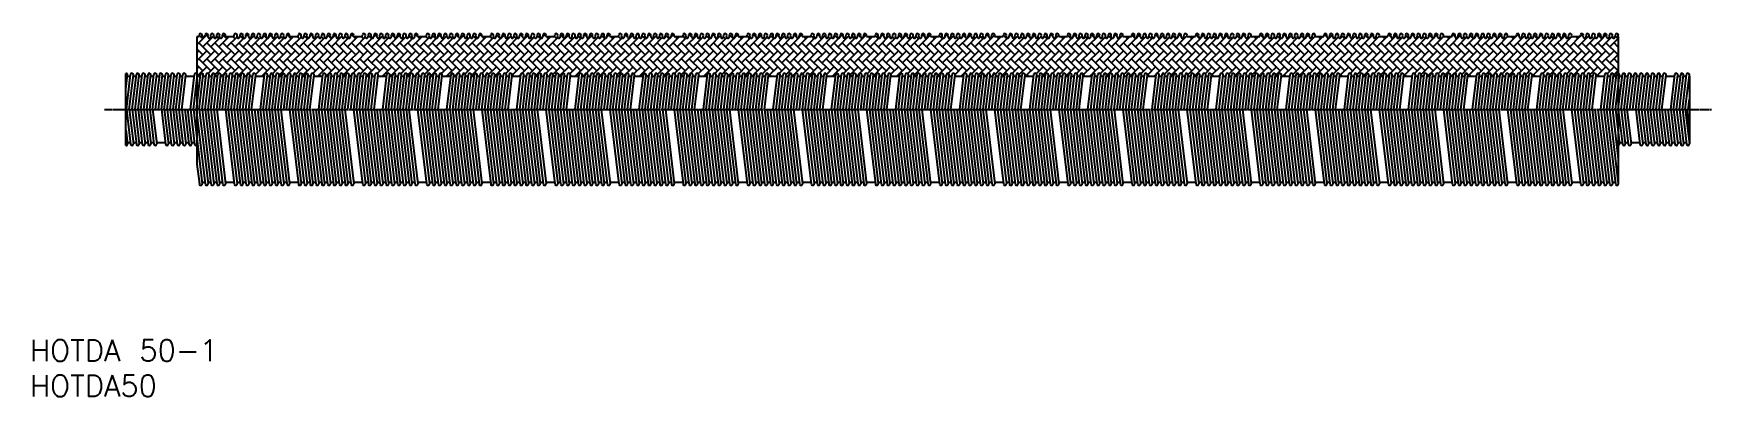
# Model space of a CAD drawing. Extents: x 3 to 1183, y 0 to 256.
import ezdxf

# ---------------------------------------------------------------- set-up
doc = ezdxf.new("R2010")
doc.units = 0
doc.linetypes.add('CENTER', pattern=[2, 1.25, -0.25, 0.25, -0.25])
doc.layers.get('0').update_dxf_attribs({"linetype": 'CONTINUOUS'})
doc.layers.add('CENTER', color=1, linetype='CENTER')
doc.styles.get("Standard").update_dxf_attribs({"font": 'txt.shx'})

# ---------------------------------------------------------------- blocks, each defined once
blk = doc.blocks.new('*U18')
at = {"color": 7, "linetype": 'CONTINUOUS'}
blk.add_text('HOTDA50', height=15, dxfattribs=at).set_placement((0, 0))
blk = doc.blocks.new('*U19')
at = {"color": 7, "linetype": 'CONTINUOUS'}
blk.add_text('HOTDA 50-1', height=15, dxfattribs=at).set_placement((0, 25))
blk = doc.blocks.new('*X30')
at = {"color": 0, "linetype": 'CONTINUOUS'}
for p, q in [((124.5, 255), (117.5, 248)), ((117.6, 253.8), (117.5, 253.7)), ((127.3, 240.9), (118.8, 249.4)), ((121.7, 252.2), (119.1, 254.8)), ((129.3, 254.2), (121.7, 246.6)), ((125.2, 254.3), (123.8, 255.8)), ((133, 240.9), (124.5, 249.4)), ((127.3, 252.2), (126.7, 252.8)), ((133.7, 252.9), (127.3, 246.6)), ((138.6, 240.9), (130.2, 249.4)), ((133, 252.2), (131.3, 253.9)), ((140.2, 253.8), (133, 246.6)), ((135.8, 255), (135.5, 254.7)), ((138.6, 252.2), (135.6, 255.2)), ((144.3, 240.9), (135.8, 249.4)), ((145.7, 253.6), (138.6, 246.6)), ((150, 240.9), (141.5, 249.4)), ((144.3, 252.2), (142.8, 253.8)), ((150.4, 252.7), (144.3, 246.6)), ((155.6, 240.9), (147.1, 249.4)), ((150, 252.2), (147.8, 254.4)), ((158.1, 254.7), (150, 246.6)), ((152.8, 255), (151.9, 254.1)), ((153.9, 253.9), (152.2, 255.6)), ((161.3, 240.9), (152.8, 249.4)), ((155.6, 252.2), (155.2, 252.7)), ((162.2, 253.1), (155.6, 246.6)), ((166.9, 240.9), (158.4, 249.4)), ((161.3, 252.2), (160, 253.5)), ((167.4, 252.6), (161.3, 246.6)), ((172.6, 240.9), (164.1, 249.4)), ((166.9, 252.2), (164.2, 254.9)), ((174.4, 254), (166.9, 246.6)), ((169.8, 255), (168.2, 253.5)), ((170.4, 254.4), (169, 255.8)), ((178.2, 240.9), (169.8, 249.4)), ((172.6, 252.2), (171.9, 252.9)), ((178.9, 252.8), (172.6, 246.6)), ((183.9, 240.9), (175.4, 249.4)), ((178.2, 252.2), (176.4, 254)), ((185.4, 253.8), (178.2, 246.6)), ((181.1, 255), (180.6, 254.6)), ((183.9, 252.2), (180.8, 255.3)), ((189.6, 240.9), (181.1, 249.4)), ((190.8, 253.4), (183.9, 246.6)), ((195.2, 240.9), (186.7, 249.4)), ((189.6, 252.2), (188, 253.8)), ((195.7, 252.6), (189.6, 246.6)), ((200.9, 240.9), (192.4, 249.4)), ((195.2, 252.2), (192.9, 254.5)), ((203.2, 254.5), (195.2, 246.6)), ((198, 255), (196.9, 253.9)), ((199, 254.1), (197.4, 255.7)), ((206.5, 240.9), (198, 249.4)), ((200.9, 252.2), (200.4, 252.7)), ((207.4, 253), (200.9, 246.6)), ((212.2, 240.9), (203.7, 249.4)), ((206.5, 252.2), (205.1, 253.6)), ((212.7, 252.7), (206.5, 246.6)), ((212.2, 252.2), (209.4, 255)), ((217.8, 240.9), (209.4, 249.4)), ((219.5, 253.9), (212.2, 246.6)), ((215, 255), (213.2, 253.2)), ((215.5, 254.6), (214.2, 255.9)), ((223.5, 240.9), (215, 249.4)), ((217.8, 252.2), (217.1, 252.9)), ((224.1, 252.8), (217.8, 246.6)), ((229.2, 240.9), (220.7, 249.4)), ((223.5, 252.2), (221.6, 254.1)), ((230.7, 253.8), (223.5, 246.6)), ((226.3, 255), (225.7, 254.4)), ((229.2, 252.2), (225.9, 255.4)), ((234.8, 240.9), (226.3, 249.4)), ((235.9, 253.3), (229.2, 246.6)), ((240.5, 240.9), (232, 249.4)), ((234.8, 252.2), (233.3, 253.8)), ((240.9, 252.6), (234.8, 246.6)), ((246.1, 240.9), (237.6, 249.4)), ((240.5, 252.2), (238, 254.7)), ((248.2, 254.3), (240.5, 246.6)), ((243.3, 255), (242, 253.8)), ((244.1, 254.2), (242.6, 255.7)), ((251.8, 240.9), (243.3, 249.4)), ((246.1, 252.2), (245.6, 252.8)), ((252.5, 253), (246.1, 246.6)), ((257.4, 240.9), (249, 249.4)), ((251.8, 252.2), (250.2, 253.8)), ((260.3, 255), (251.8, 246.6)), ((254.6, 255), (254.4, 254.9)), ((256.5, 253.2), (254.5, 255.2)), ((263.1, 240.9), (254.6, 249.4)), ((257.4, 252.2), (256.9, 252.7)), ((264.6, 253.7), (257.4, 246.6)), ((260.6, 254.7), (259.4, 255.9)), ((268.8, 240.9), (260.3, 249.4)), ((263.1, 252.2), (262.3, 253)), ((269.3, 252.7), (263.1, 246.6)), ((274.4, 240.9), (265.9, 249.4)), ((268.8, 252.2), (266.7, 254.3)), ((276, 253.8), (268.8, 246.6)), ((271.6, 255), (270.8, 254.2)), ((272.8, 253.8), (271.1, 255.5)), ((280.1, 240.9), (271.6, 249.4)), ((274.4, 252.2), (272.9, 253.8)), ((281.1, 253.2), (274.4, 246.6)), ((285.7, 240.9), (277.2, 249.4)), ((280.1, 252.2), (278.5, 253.8)), ((286.1, 252.6), (280.1, 246.6)), ((291.4, 240.9), (282.9, 249.4)), ((285.7, 252.2), (283.1, 254.8)), ((293.3, 254.2), (285.7, 246.6)), ((288.6, 255), (287.1, 253.6)), ((289.2, 254.3), (287.8, 255.8)), ((297, 240.9), (288.6, 249.4)), ((291.4, 252.2), (290.8, 252.8)), ((297.7, 252.9), (291.4, 246.6)), ((302.7, 240.9), (294.2, 249.4)), ((297, 252.2), (295.3, 253.9)), ((305.5, 255), (297, 246.6)), ((299.9, 255), (299.5, 254.7)), ((301.5, 253.4), (299.6, 255.3)), ((308.4, 240.9), (299.9, 249.4)), ((302.7, 252.2), (302.3, 252.6)), ((309.7, 253.5), (302.7, 246.6)), ((305.7, 254.9), (304.7, 255.9)), ((314, 240.9), (305.5, 249.4)), ((308.4, 252.2), (307.4, 253.1)), ((314.5, 252.7), (308.4, 246.6)), ((319.7, 240.9), (311.2, 249.4)), ((314, 252.2), (311.8, 254.4)), ((321.2, 253.8), (314, 246.6)), ((316.8, 255), (315.8, 254)), ((317.9, 254), (316.3, 255.6)), ((325.3, 240.9), (316.8, 249.4)), ((319.7, 252.2), (318.1, 253.8)), ((326.2, 253.1), (319.7, 246.6)), ((331, 240.9), (322.5, 249.4)), ((325.3, 252.2), (323.8, 253.8)), ((331.4, 252.7), (325.3, 246.6)), ((336.6, 240.9), (328.2, 249.4)), ((331, 252.2), (328.3, 254.9)), ((338.4, 254), (331, 246.6)), ((333.8, 255), (332.2, 253.4)), ((334.4, 254.5), (333, 255.8)), ((342.3, 240.9), (333.8, 249.4)), ((336.6, 252.2), (336, 252.9)), ((342.9, 252.8), (336.6, 246.6)), ((348, 240.9), (339.5, 249.4)), ((342.3, 252.2), (340.4, 254.1)), ((350.8, 255), (342.3, 246.6)), ((345.1, 255), (344.6, 254.5)), ((346.6, 253.6), (344.8, 255.4)), ((353.6, 240.9), (345.1, 249.4)), ((348, 252.2), (347.5, 252.6)), ((354.8, 253.4), (348, 246.6)), ((350.8, 255), (349.9, 255.9)), ((359.3, 240.9), (350.8, 249.4)), ((353.6, 252.2), (352.6, 253.2)), ((359.7, 252.6), (353.6, 246.6)), ((364.9, 240.9), (356.4, 249.4)), ((359.3, 252.2), (356.9, 254.6)), ((366.5, 253.8), (359.3, 246.6)), ((362.1, 255), (360.9, 253.9)), ((363, 254.1), (361.5, 255.7)), ((370.6, 240.9), (362.1, 249.4)), ((364.9, 252.2), (363.4, 253.8)), ((371.4, 253), (364.9, 246.6)), ((376.2, 240.9), (367.8, 249.4)), ((370.6, 252.2), (369, 253.8)), ((376.8, 252.8), (370.6, 246.6)), ((376.2, 252.2), (373.4, 255.1)), ((373.4, 255), (373.4, 255)), ((381.9, 240.9), (373.4, 249.4)), ((383.5, 253.8), (376.2, 246.6)), ((379.1, 255), (377.2, 253.1)), ((379.5, 254.6), (378.2, 255.9)), ((387.5, 240.9), (379.1, 249.4)), ((381.9, 252.2), (381.1, 253)), ((388.1, 252.8), (381.9, 246.6)), ((393.2, 240.9), (384.7, 249.4)), ((387.5, 252.2), (385.6, 254.2)), ((395.9, 254.9), (387.5, 246.6)), ((390.4, 255), (389.7, 254.3)), ((391.7, 253.7), (389.9, 255.5)), ((398.9, 240.9), (390.4, 249.4)), ((393.2, 252.2), (392.8, 252.6)), ((399.9, 253.3), (393.2, 246.6)), ((395.8, 255.2), (395.2, 255.8)), ((404.5, 240.9), (396, 249.4)), ((398.9, 252.2), (397.7, 253.3)), ((404.9, 252.6), (398.9, 246.6)), ((410.2, 240.9), (401.7, 249.4)), ((404.5, 252.2), (402, 254.7)), ((411.7, 253.8), (404.5, 246.6)), ((407.3, 255), (406, 253.7)), ((408.1, 254.2), (406.6, 255.7)), ((415.8, 240.9), (407.3, 249.4)), ((410.2, 252.2), (408.6, 253.8)), ((416.6, 252.9), (410.2, 246.6)), ((421.5, 240.9), (413, 249.4)), ((415.8, 252.2), (414.2, 253.8)), ((424.3, 255), (415.8, 246.6)), ((418.7, 255), (418.4, 254.8)), ((420.4, 253.3), (418.5, 255.2)), ((427.1, 240.9), (418.7, 249.4)), ((421.5, 252.2), (421, 252.7)), ((428.6, 253.6), (421.5, 246.6)), ((424.6, 254.8), (423.5, 255.9)), ((432.8, 240.9), (424.3, 249.4)), ((427.1, 252.2), (426.3, 253)), ((433.3, 252.7), (427.1, 246.6)), ((438.5, 240.9), (430, 249.4)), ((432.8, 252.2), (430.7, 254.3)), ((441, 254.7), (432.8, 246.6)), ((435.6, 255), (434.8, 254.2)), ((436.8, 253.9), (435.1, 255.6)), ((444.1, 240.9), (435.6, 249.4)), ((438.5, 252.2), (438, 252.6)), ((445.1, 253.2), (438.5, 246.6)), ((449.8, 240.9), (441.3, 249.4)), ((444.1, 252.2), (442.9, 253.5)), ((450.2, 252.6), (444.1, 246.6)), ((455.4, 240.9), (446.9, 249.4)), ((449.8, 252.2), (447.1, 254.8)), ((457, 253.8), (449.8, 246.6)), ((452.6, 255), (451.1, 253.5)), ((453.3, 254.4), (451.8, 255.8)), ((461.1, 240.9), (452.6, 249.4)), ((455.4, 252.2), (453.9, 253.8)), ((461.7, 252.9), (455.4, 246.6)), ((466.7, 240.9), (458.3, 249.4)), ((461.1, 252.2), (459.3, 254)), ((469.6, 255), (461.1, 246.6)), ((463.9, 255), (463.5, 254.6)), ((465.5, 253.5), (463.7, 255.3)), ((472.4, 240.9), (463.9, 249.4)), ((466.7, 252.2), (466.3, 252.6)), ((473.7, 253.5), (466.7, 246.6)), ((469.7, 254.9), (468.7, 255.9)), ((478.1, 240.9), (469.6, 249.4)), ((472.4, 252.2), (471.5, 253.1)), ((478.5, 252.7), (472.4, 246.6)), ((483.7, 240.9), (475.2, 249.4)), ((478.1, 252.2), (475.8, 254.5)), ((486.1, 254.6), (478.1, 246.6)), ((480.9, 255), (479.8, 254)), ((481.9, 254), (480.3, 255.6)), ((489.4, 240.9), (480.9, 249.4)), ((483.7, 252.2), (483.2, 252.7)), ((490.2, 253.1), (483.7, 246.6)), ((495, 240.9), (486.5, 249.4)), ((489.4, 252.2), (488, 253.6)), ((495.5, 252.7), (489.4, 246.6)), ((500.7, 240.9), (492.2, 249.4)), ((495, 252.2), (492.3, 255)), ((502.2, 253.8), (495, 246.6)), ((497.9, 255), (496.1, 253.3)), ((498.4, 254.5), (497.1, 255.8)), ((506.3, 240.9), (497.9, 249.4)), ((500.7, 252.2), (499.1, 253.8)), ((506.9, 252.8), (500.7, 246.6)), ((512, 240.9), (503.5, 249.4)), ((506.3, 252.2), (504.5, 254.1)), ((514.8, 255), (506.3, 246.6)), ((509.2, 255), (508.6, 254.5)), ((510.6, 253.6), (508.8, 255.4)), ((517.7, 240.9), (509.2, 249.4)), ((512, 252.2), (511.6, 252.6)), ((518.8, 253.4), (512, 246.6)), ((514.8, 255.1), (514, 255.9)), ((523.3, 240.9), (514.8, 249.4)), ((517.7, 252.2), (516.6, 253.2)), ((523.7, 252.6), (517.7, 246.6)), ((529, 240.9), (520.5, 249.4)), ((523.3, 252.2), (520.9, 254.6)), ((531.2, 254.4), (523.3, 246.6)), ((526.1, 255), (524.9, 253.8)), ((527, 254.2), (525.5, 255.7)), ((534.6, 240.9), (526.1, 249.4)), ((529, 252.2), (528.4, 252.7)), ((535.4, 253), (529, 246.6)), ((540.3, 240.9), (531.8, 249.4)), ((534.6, 252.2), (533.1, 253.7)), ((541, 252.9), (534.6, 246.6)), ((539.5, 253), (537.4, 255.1)), ((537.5, 255), (537.4, 254.9)), ((545.9, 240.9), (537.5, 249.4)), ((540.3, 252.2), (539.6, 252.9)), ((547.5, 253.8), (540.3, 246.6)), ((543.1, 255), (541, 253)), ((543.5, 254.7), (542.3, 255.9)), ((551.6, 240.9), (543.1, 249.4)), ((545.9, 252.2), (544.4, 253.8)), ((552.1, 252.7), (545.9, 246.6)), ((557.3, 240.9), (548.8, 249.4)), ((551.6, 252.2), (549.6, 254.2)), ((559.9, 254.9), (551.6, 246.6)), ((554.4, 255), (553.7, 254.3)), ((555.7, 253.8), (554, 255.5)), ((562.9, 240.9), (554.4, 249.4)), ((557.3, 252.2), (556.8, 252.6)), ((563.9, 253.2), (557.3, 246.6)), ((559.8, 255.3), (559.3, 255.8)), ((568.6, 240.9), (560.1, 249.4)), ((562.9, 252.2), (561.8, 253.4)), ((569, 252.6), (562.9, 246.6)), ((574.2, 240.9), (565.7, 249.4)), ((568.6, 252.2), (566, 254.7)), ((576.2, 254.2), (568.6, 246.6)), ((571.4, 255), (570, 253.6)), ((572.1, 254.3), (570.7, 255.8)), ((579.9, 240.9), (571.4, 249.4)), ((574.2, 252.2), (573.6, 252.8)), ((580.6, 252.9), (574.2, 246.6)), ((585.5, 240.9), (577.1, 249.4)), ((579.9, 252.2), (578.2, 253.9)), ((588.4, 255), (579.9, 246.6)), ((582.7, 255), (582.4, 254.8)), ((584.4, 253.3), (582.5, 255.2)), ((591.2, 240.9), (582.7, 249.4)), ((585.5, 252.2), (585.1, 252.7)), ((592.7, 253.8), (585.5, 246.6)), ((588.6, 254.8), (587.5, 255.9)), ((596.9, 240.9), (588.4, 249.4)), ((591.2, 252.2), (589.7, 253.8)), ((597.3, 252.7), (591.2, 246.6)), ((602.5, 240.9), (594, 249.4)), ((596.9, 252.2), (594.7, 254.4)), ((605, 254.7), (596.9, 246.6)), ((599.7, 255), (598.8, 254.1)), ((600.8, 253.9), (599.1, 255.6)), ((608.2, 240.9), (599.7, 249.4)), ((602.5, 252.2), (602.1, 252.7)), ((609.1, 253.1), (602.5, 246.6)), ((613.8, 240.9), (605.3, 249.4)), ((608.2, 252.2), (606.9, 253.5)), ((614.3, 252.6), (608.2, 246.6)), ((619.5, 240.9), (611, 249.4)), ((613.8, 252.2), (611.1, 254.9)), ((621.3, 254), (613.8, 246.6)), ((616.7, 255), (615.1, 253.5)), ((617.3, 254.4), (615.9, 255.8)), ((625.1, 240.9), (616.7, 249.4)), ((619.5, 252.2), (618.8, 252.9)), ((625.8, 252.8), (619.5, 246.6)), ((630.8, 240.9), (622.3, 249.4)), ((625.1, 252.2), (623.3, 254)), ((633.6, 255), (625.1, 246.6)), ((628, 255), (627.5, 254.6)), ((629.5, 253.5), (627.7, 255.3)), ((636.5, 240.9), (628, 249.4)), ((630.8, 252.2), (630.4, 252.6)), ((638, 253.8), (630.8, 246.6)), ((633.7, 255), (632.8, 255.9)), ((642.1, 240.9), (633.6, 249.4)), ((636.5, 252.2), (634.9, 253.8)), ((642.5, 252.6), (636.5, 246.6)), ((647.8, 240.9), (639.3, 249.4)), ((642.1, 252.2), (639.8, 254.5)), ((650.1, 254.5), (642.1, 246.6)), ((644.9, 255), (643.8, 253.9)), ((645.9, 254.1), (644.3, 255.7)), ((653.4, 240.9), (644.9, 249.4)), ((647.8, 252.2), (647.3, 252.7)), ((654.3, 253), (647.8, 246.6)), ((659.1, 240.9), (650.6, 249.4)), ((653.4, 252.2), (652, 253.6)), ((659.6, 252.7), (653.4, 246.6)), ((664.7, 240.9), (656.2, 249.4)), ((659.1, 252.2), (656.3, 255)), ((666.4, 253.9), (659.1, 246.6)), ((661.9, 255), (660.1, 253.2)), ((662.4, 254.6), (661.1, 255.9)), ((670.4, 240.9), (661.9, 249.4)), ((664.7, 252.2), (664, 252.9)), ((671, 252.8), (664.7, 246.6)), ((676, 240.9), (667.6, 249.4)), ((670.4, 252.2), (668.5, 254.1)), ((678.8, 255), (670.4, 246.6)), ((673.2, 255), (672.6, 254.4)), ((674.6, 253.7), (672.8, 255.4)), ((681.7, 240.9), (673.2, 249.4)), ((676, 252.2), (675.6, 252.6)), ((683.3, 253.8), (676, 246.6)), ((678.8, 255.2), (678.1, 255.9)), ((687.4, 240.9), (678.9, 249.4)), ((681.7, 252.2), (680.2, 253.8)), ((687.8, 252.6), (681.7, 246.6)), ((693, 240.9), (684.5, 249.4)), ((687.4, 252.2), (684.9, 254.7)), ((695.1, 254.3), (687.4, 246.6)), ((690.2, 255), (688.9, 253.8)), ((691, 254.2), (689.5, 255.7)), ((698.7, 240.9), (690.2, 249.4)), ((693, 252.2), (692.5, 252.8)), ((699.4, 253), (693, 246.6)), ((704.3, 240.9), (695.8, 249.4)), ((698.7, 252.2), (697.1, 253.8)), ((707.2, 255), (698.7, 246.6)), ((701.5, 255), (701.3, 254.9)), ((703.4, 253.1), (701.4, 255.1)), ((710, 240.9), (701.5, 249.4)), ((704.3, 252.2), (703.8, 252.8)), ((711.5, 253.7), (704.3, 246.6)), ((707.5, 254.7), (706.3, 255.9)), ((715.6, 240.9), (707.2, 249.4)), ((710, 252.2), (709.2, 253)), ((716.2, 252.7), (710, 246.6)), ((721.3, 240.9), (712.8, 249.4)), ((715.6, 252.2), (713.6, 254.3)), ((723.9, 254.8), (715.6, 246.6)), ((718.5, 255), (717.7, 254.2)), ((719.7, 253.8), (718, 255.5)), ((727, 240.9), (718.5, 249.4)), ((721.3, 252.2), (720.9, 252.6)), ((728.5, 253.8), (721.3, 246.6)), ((723.7, 255.4), (723.5, 255.7)), ((732.6, 240.9), (724.1, 249.4)), ((727, 252.2), (725.4, 253.8)), ((733, 252.6), (727, 246.6)), ((738.3, 240.9), (729.8, 249.4)), ((732.6, 252.2), (730, 254.8)), ((740.2, 254.2), (732.6, 246.6)), ((735.4, 255), (734, 253.6)), ((736.1, 254.3), (734.7, 255.8)), ((743.9, 240.9), (735.4, 249.4)), ((738.3, 252.2), (737.7, 252.8)), ((744.6, 252.9), (738.3, 246.6)), ((749.6, 240.9), (741.1, 249.4)), ((743.9, 252.2), (742.2, 253.9)), ((752.4, 255), (743.9, 246.6)), ((746.8, 255), (746.4, 254.7)), ((748.4, 253.4), (746.5, 255.3)), ((755.2, 240.9), (746.8, 249.4)), ((749.6, 252.2), (749.1, 252.6)), ((756.6, 253.5), (749.6, 246.6)), ((752.6, 254.9), (751.6, 255.9)), ((760.9, 240.9), (752.4, 249.4)), ((755.2, 252.2), (754.3, 253.1)), ((761.4, 252.7), (755.2, 246.6)), ((766.6, 240.9), (758.1, 249.4)), ((760.9, 252.2), (758.7, 254.4)), ((769, 254.6), (760.9, 246.6)), ((763.7, 255), (762.7, 254.1)), ((764.8, 254), (763.2, 255.6)), ((772.2, 240.9), (763.7, 249.4)), ((766.6, 252.2), (766.1, 252.7)), ((773.8, 253.8), (766.6, 246.6)), ((777.9, 240.9), (769.4, 249.4)), ((772.2, 252.2), (770.7, 253.8)), ((778.3, 252.6), (772.2, 246.6)), ((783.5, 240.9), (775, 249.4)), ((777.9, 252.2), (775.2, 254.9)), ((785.3, 254), (777.9, 246.6)), ((780.7, 255), (779.1, 253.4)), ((781.3, 254.5), (779.9, 255.8)), ((789.2, 240.9), (780.7, 249.4)), ((783.5, 252.2), (782.9, 252.9)), ((789.8, 252.8), (783.5, 246.6)), ((794.8, 240.9), (786.4, 249.4)), ((789.2, 252.2), (787.3, 254)), ((797.7, 255), (789.2, 246.6)), ((792, 255), (791.5, 254.5)), ((793.5, 253.6), (791.7, 255.4)), ((800.5, 240.9), (792, 249.4)), ((794.8, 252.2), (794.4, 252.6)), ((801.7, 253.4), (794.8, 246.6)), ((797.7, 255), (796.8, 255.9)), ((806.2, 240.9), (797.7, 249.4)), ((800.5, 252.2), (799.5, 253.2)), ((806.6, 252.6), (800.5, 246.6)), ((811.8, 240.9), (803.3, 249.4)), ((806.2, 252.2), (803.8, 254.6)), ((814.1, 254.5), (806.2, 246.6)), ((809, 255), (807.8, 253.9)), ((809.9, 254.1), (808.3, 255.7)), ((817.5, 240.9), (809, 249.4)), ((811.8, 252.2), (811.3, 252.7)), ((819, 253.8), (811.8, 246.6)), ((823.1, 240.9), (814.6, 249.4)), ((817.5, 252.2), (815.9, 253.8)), ((823.7, 252.7), (817.5, 246.6)), ((823.1, 252.2), (820.3, 255.1)), ((820.3, 255), (820.3, 255)), ((828.8, 240.9), (820.3, 249.4)), ((830.4, 253.8), (823.1, 246.6)), ((826, 255), (824.1, 253.2)), ((826.4, 254.6), (825.1, 255.9)), ((834.4, 240.9), (826, 249.4)), ((828.8, 252.2), (828, 253)), ((835, 252.8), (828.8, 246.6)), ((840.1, 240.9), (831.6, 249.4)), ((834.4, 252.2), (832.5, 254.2)), ((842.8, 254.9), (834.4, 246.6)), ((837.3, 255), (836.6, 254.4)), ((838.6, 253.7), (836.8, 255.5)), ((845.8, 240.9), (837.3, 249.4)), ((840.1, 252.2), (839.7, 252.6)), ((846.8, 253.3), (840.1, 246.6)), ((842.7, 255.2), (842.1, 255.8)), ((851.4, 240.9), (842.9, 249.4)), ((845.8, 252.2), (844.6, 253.3)), ((851.8, 252.6), (845.8, 246.6)), ((857.1, 240.9), (848.6, 249.4)), ((851.4, 252.2), (848.9, 254.7)), ((859.1, 254.3), (851.4, 246.6)), ((854.2, 255), (852.9, 253.7)), ((855, 254.2), (853.5, 255.7)), ((862.7, 240.9), (854.2, 249.4)), ((857.1, 252.2), (856.5, 252.8)), ((864.3, 253.8), (857.1, 246.6)), ((868.4, 240.9), (859.9, 249.4)), ((862.7, 252.2), (861.2, 253.8)), ((871.2, 255), (862.7, 246.6)), ((865.6, 255), (865.3, 254.8)), ((867.4, 253.2), (865.4, 255.2)), ((874, 240.9), (865.6, 249.4)), ((868.4, 252.2), (867.9, 252.7)), ((875.5, 253.6), (868.4, 246.6)), ((871.5, 254.8), (870.4, 255.9)), ((879.7, 240.9), (871.2, 249.4)), ((874, 252.2), (873.2, 253)), ((880.2, 252.7), (874, 246.6)), ((885.4, 240.9), (876.9, 249.4)), ((879.7, 252.2), (877.6, 254.3)), ((887.9, 254.8), (879.7, 246.6)), ((882.5, 255), (881.7, 254.2)), ((883.7, 253.9), (882, 255.5)), ((891, 240.9), (882.5, 249.4)), ((885.4, 252.2), (884.9, 252.6)), ((892, 253.2), (885.4, 246.6)), ((896.7, 240.9), (888.2, 249.4)), ((891, 252.2), (889.8, 253.4)), ((897.1, 252.6), (891, 246.6)), ((902.3, 240.9), (893.8, 249.4)), ((896.7, 252.2), (894, 254.8)), ((904.2, 254.1), (896.7, 246.6)), ((899.5, 255), (898, 253.5)), ((900.2, 254.4), (898.7, 255.8)), ((908, 240.9), (899.5, 249.4)), ((902.3, 252.2), (901.7, 252.8)), ((909.5, 253.8), (902.3, 246.6)), ((913.6, 240.9), (905.2, 249.4)), ((908, 252.2), (906.4, 253.8)), ((916.5, 255), (908, 246.6)), ((910.8, 255), (910.4, 254.6)), ((912.4, 253.5), (910.5, 255.3)), ((919.3, 240.9), (910.8, 249.4)), ((913.6, 252.2), (913.2, 252.6)), ((920.6, 253.5), (913.6, 246.6)), ((916.6, 254.9), (915.6, 255.9)), ((925, 240.9), (916.5, 249.4)), ((919.3, 252.2), (918.4, 253.1)), ((925.4, 252.7), (919.3, 246.6)), ((930.6, 240.9), (922.1, 249.4)), ((925, 252.2), (922.7, 254.5)), ((933, 254.6), (925, 246.6)), ((927.8, 255), (926.7, 254)), ((928.8, 254), (927.2, 255.6)), ((936.3, 240.9), (927.8, 249.4)), ((930.6, 252.2), (930.1, 252.7)), ((937.1, 253.1), (930.6, 246.6)), ((941.9, 240.9), (933.4, 249.4)), ((936.3, 252.2), (934.9, 253.6)), ((942.4, 252.7), (936.3, 246.6)), ((947.6, 240.9), (939.1, 249.4)), ((941.9, 252.2), (939.2, 255)), ((949.3, 253.9), (941.9, 246.6)), ((944.7, 255), (943, 253.3)), ((945.3, 254.5), (943.9, 255.8)), ((953.2, 240.9), (944.7, 249.4)), ((947.6, 252.2), (946.9, 252.9)), ((954.8, 253.8), (947.6, 246.6)), ((958.9, 240.9), (950.4, 249.4)), ((953.2, 252.2), (951.7, 253.8)), ((961.7, 255), (953.2, 246.6)), ((956.1, 255), (955.5, 254.5)), ((957.5, 253.6), (955.7, 255.4)), ((964.5, 240.9), (956.1, 249.4)), ((958.9, 252.2), (958.5, 252.6)), ((965.7, 253.4), (958.9, 246.6)), ((961.7, 255.1), (960.9, 255.9)), ((970.2, 240.9), (961.7, 249.4)), ((964.5, 252.2), (963.5, 253.2)), ((970.6, 252.6), (964.5, 246.6)), ((975.9, 240.9), (967.4, 249.4)), ((970.2, 252.2), (967.8, 254.6)), ((978.1, 254.4), (970.2, 246.6)), ((973, 255), (971.8, 253.8)), ((973.9, 254.1), (972.4, 255.7)), ((981.5, 240.9), (973, 249.4)), ((975.9, 252.2), (975.3, 252.7)), ((982.3, 253), (975.9, 246.6)), ((987.2, 240.9), (978.7, 249.4)), ((981.5, 252.2), (980, 253.7)), ((987.8, 252.8), (981.5, 246.6)), ((987.2, 252.2), (984.3, 255.1)), ((984.3, 255), (984.3, 254.9)), ((992.8, 240.9), (984.3, 249.4)), ((994.4, 253.8), (987.2, 246.6)), ((990, 255), (988, 253)), ((990.4, 254.7), (989.2, 255.9)), ((998.5, 240.9), (990, 249.4)), ((992.8, 252.2), (992.1, 253)), ((1000, 253.8), (992.8, 246.6)), ((1004.1, 240.9), (995.7, 249.4)), ((998.5, 252.2), (996.9, 253.8)), ((1006.8, 254.9), (998.5, 246.6)), ((1001.3, 255), (1000.6, 254.3)), ((1002.6, 253.8), (1000.9, 255.5)), ((1009.8, 240.9), (1001.3, 249.4)), ((1004.1, 252.2), (1003.7, 252.6)), ((1010.8, 253.3), (1004.1, 246.6)), ((1006.7, 255.3), (1006.2, 255.8)), ((1015.5, 240.9), (1007, 249.4)), ((1009.8, 252.2), (1008.7, 253.4)), ((1015.9, 252.6), (1009.8, 246.6)), ((1021.1, 240.9), (1012.6, 249.4)), ((1015.5, 252.2), (1012.9, 254.7)), ((1023.1, 254.2), (1015.5, 246.6)), ((1018.3, 255), (1016.9, 253.7)), ((1019, 254.3), (1017.6, 255.8)), ((1026.8, 240.9), (1018.3, 249.4)), ((1021.1, 252.2), (1020.5, 252.8)), ((1027.5, 252.9), (1021.1, 246.6)), ((1032.4, 240.9), (1023.9, 249.4)), ((1026.8, 252.2), (1025.1, 253.9)), ((1035.3, 255), (1026.8, 246.6)), ((1029.6, 255), (1029.3, 254.8)), ((1031.3, 253.3), (1029.4, 255.2)), ((1038.1, 240.9), (1029.6, 249.4)), ((1032.4, 252.2), (1032, 252.7)), ((1039.6, 253.8), (1032.4, 246.6)), ((1035.5, 254.8), (1034.4, 255.9)), ((1043.7, 240.9), (1035.3, 249.4)), ((1038.1, 252.2), (1037.2, 253.1)), ((1045.3, 253.8), (1038.1, 246.6)), ((1049.4, 240.9), (1040.9, 249.4)), ((1043.7, 252.2), (1042.2, 253.8)), ((1051.9, 254.7), (1043.7, 246.6)), ((1046.6, 255), (1045.7, 254.1)), ((1047.7, 253.9), (1046, 255.6)), ((1055.1, 240.9), (1046.6, 249.4)), ((1049.4, 252.2), (1049, 252.7)), ((1056, 253.1), (1049.4, 246.6)), ((1060.7, 240.9), (1052.2, 249.4)), ((1055.1, 252.2), (1053.8, 253.5)), ((1061.1, 252.6), (1055.1, 246.6)), ((1066.4, 240.9), (1057.9, 249.4)), ((1060.7, 252.2), (1058, 254.9)), ((1068.2, 254.1), (1060.7, 246.6)), ((1063.5, 255), (1062, 253.5)), ((1064.2, 254.4), (1062.8, 255.8)), ((1072, 240.9), (1063.5, 249.4)), ((1066.4, 252.2), (1065.7, 252.9)), ((1072.7, 252.8), (1066.4, 246.6)), ((1077.7, 240.9), (1069.2, 249.4)), ((1072, 252.2), (1070.2, 254)), ((1080.5, 255), (1072, 246.6)), ((1074.9, 255), (1074.4, 254.6)), ((1076.4, 253.5), (1074.6, 255.3)), ((1083.3, 240.9), (1074.9, 249.4)), ((1077.7, 252.2), (1077.3, 252.6)), ((1084.9, 253.8), (1077.7, 246.6)), ((1080.6, 255), (1079.7, 255.9)), ((1089, 240.9), (1080.5, 249.4)), ((1083.3, 252.2), (1082.4, 253.2)), ((1090.5, 253.8), (1083.3, 246.6)), ((1094.7, 240.9), (1086.2, 249.4)), ((1089, 252.2), (1087.5, 253.8)), ((1097, 254.5), (1089, 246.6)), ((1091.8, 255), (1090.7, 253.9)), ((1092.8, 254.1), (1091.2, 255.6)), ((1100.3, 240.9), (1091.8, 249.4)), ((1094.7, 252.2), (1094.2, 252.7)), ((1101.2, 253.1), (1094.7, 246.6)), ((1106, 240.9), (1097.5, 249.4)), ((1100.3, 252.2), (1098.9, 253.6)), ((1106.5, 252.7), (1100.3, 246.6)), ((1111.6, 240.9), (1103.1, 249.4)), ((1106, 252.2), (1103.2, 255)), ((1113.3, 253.9), (1106, 246.6)), ((1108.8, 255), (1107, 253.3)), ((1109.3, 254.6), (1108, 255.8)), ((1117.3, 240.9), (1108.8, 249.4)), ((1111.6, 252.2), (1110.9, 252.9)), ((1117.5, 252.4), (1111.6, 246.6)), ((1117.5, 246.3), (1114.5, 249.4)), ((1117.3, 252.2), (1115.4, 254.1)), ((121.7, 240.9), (117.5, 245.1)), ((118.8, 243.7), (117.5, 242.4)), ((124.5, 243.7), (117.5, 236.7)), ((127.3, 229.6), (118.8, 238.1)), ((130.2, 243.7), (121.7, 235.2)), ((133, 229.6), (124.5, 238.1)), ((135.8, 243.7), (127.3, 235.2)), ((138.6, 229.6), (130.2, 238.1)), ((141.5, 243.7), (133, 235.2)), ((144.3, 229.6), (135.8, 238.1)), ((147.1, 243.7), (138.6, 235.2)), ((150, 229.6), (141.5, 238.1)), ((152.8, 243.7), (144.3, 235.2)), ((155.6, 229.6), (147.1, 238.1)), ((158.4, 243.7), (150, 235.2)), ((161.3, 229.6), (152.8, 238.1)), ((164.1, 243.7), (155.6, 235.2)), ((166.9, 229.6), (158.4, 238.1)), ((169.8, 243.7), (161.3, 235.2)), ((172.6, 229.6), (164.1, 238.1)), ((175.4, 243.7), (166.9, 235.2)), ((178.2, 229.6), (169.8, 238.1)), ((181.1, 243.7), (172.6, 235.2)), ((183.9, 229.6), (175.4, 238.1)), ((186.7, 243.7), (178.2, 235.2)), ((189.6, 229.6), (181.1, 238.1)), ((192.4, 243.7), (183.9, 235.2)), ((195.2, 229.6), (186.7, 238.1)), ((198, 243.7), (189.6, 235.2)), ((200.9, 229.6), (192.4, 238.1)), ((203.7, 243.7), (195.2, 235.2)), ((206.5, 229.6), (198, 238.1)), ((209.4, 243.7), (200.9, 235.2)), ((212.2, 229.6), (203.7, 238.1)), ((215, 243.7), (206.5, 235.2)), ((217.8, 229.6), (209.4, 238.1)), ((220.7, 243.7), (212.2, 235.2)), ((223.5, 229.6), (215, 238.1)), ((226.3, 243.7), (217.8, 235.2)), ((229.2, 229.6), (220.7, 238.1)), ((232, 243.7), (223.5, 235.2)), ((234.8, 229.6), (226.3, 238.1)), ((237.6, 243.7), (229.2, 235.2)), ((240.5, 229.6), (232, 238.1)), ((243.3, 243.7), (234.8, 235.2)), ((246.1, 229.6), (237.6, 238.1)), ((249, 243.7), (240.5, 235.2)), ((251.8, 229.6), (243.3, 238.1)), ((254.6, 243.7), (246.1, 235.2)), ((257.4, 229.6), (249, 238.1)), ((260.3, 243.7), (251.8, 235.2)), ((263.1, 229.6), (254.6, 238.1)), ((265.9, 243.7), (257.4, 235.2)), ((268.8, 229.6), (260.3, 238.1)), ((271.6, 243.7), (263.1, 235.2)), ((274.4, 229.6), (265.9, 238.1)), ((277.2, 243.7), (268.8, 235.2)), ((280.1, 229.6), (271.6, 238.1)), ((282.9, 243.7), (274.4, 235.2)), ((285.7, 229.6), (277.2, 238.1)), ((288.6, 243.7), (280.1, 235.2)), ((291.4, 229.6), (282.9, 238.1)), ((294.2, 243.7), (285.7, 235.2)), ((297, 229.6), (288.6, 238.1)), ((299.9, 243.7), (291.4, 235.2)), ((302.7, 229.6), (294.2, 238.1)), ((305.5, 243.7), (297, 235.2)), ((308.4, 229.6), (299.9, 238.1)), ((311.2, 243.7), (302.7, 235.2)), ((314, 229.6), (305.5, 238.1)), ((316.8, 243.7), (308.4, 235.2)), ((319.7, 229.6), (311.2, 238.1)), ((322.5, 243.7), (314, 235.2)), ((325.3, 229.6), (316.8, 238.1)), ((328.2, 243.7), (319.7, 235.2)), ((331, 229.6), (322.5, 238.1)), ((333.8, 243.7), (325.3, 235.2)), ((336.6, 229.6), (328.2, 238.1)), ((339.5, 243.7), (331, 235.2)), ((342.3, 229.6), (333.8, 238.1)), ((345.1, 243.7), (336.6, 235.2)), ((348, 229.6), (339.5, 238.1)), ((350.8, 243.7), (342.3, 235.2)), ((353.6, 229.6), (345.1, 238.1)), ((356.4, 243.7), (348, 235.2)), ((359.3, 229.6), (350.8, 238.1)), ((362.1, 243.7), (353.6, 235.2)), ((364.9, 229.6), (356.4, 238.1)), ((367.8, 243.7), (359.3, 235.2)), ((370.6, 229.6), (362.1, 238.1)), ((373.4, 243.7), (364.9, 235.2)), ((376.2, 229.6), (367.8, 238.1)), ((379.1, 243.7), (370.6, 235.2)), ((381.9, 229.6), (373.4, 238.1)), ((384.7, 243.7), (376.2, 235.2)), ((387.5, 229.6), (379.1, 238.1)), ((390.4, 243.7), (381.9, 235.2)), ((393.2, 229.6), (384.7, 238.1)), ((396, 243.7), (387.5, 235.2)), ((398.9, 229.6), (390.4, 238.1)), ((401.7, 243.7), (393.2, 235.2)), ((404.5, 229.6), (396, 238.1)), ((407.3, 243.7), (398.9, 235.2)), ((410.2, 229.6), (401.7, 238.1)), ((413, 243.7), (404.5, 235.2)), ((415.8, 229.6), (407.3, 238.1)), ((418.7, 243.7), (410.2, 235.2)), ((421.5, 229.6), (413, 238.1)), ((424.3, 243.7), (415.8, 235.2)), ((427.1, 229.6), (418.7, 238.1)), ((430, 243.7), (421.5, 235.2)), ((432.8, 229.6), (424.3, 238.1)), ((435.6, 243.7), (427.1, 235.2)), ((438.5, 229.6), (430, 238.1)), ((441.3, 243.7), (432.8, 235.2)), ((444.1, 229.6), (435.6, 238.1)), ((446.9, 243.7), (438.5, 235.2)), ((449.8, 229.6), (441.3, 238.1)), ((452.6, 243.7), (444.1, 235.2)), ((455.4, 229.6), (446.9, 238.1)), ((458.3, 243.7), (449.8, 235.2)), ((461.1, 229.6), (452.6, 238.1)), ((463.9, 243.7), (455.4, 235.2)), ((466.7, 229.6), (458.3, 238.1)), ((469.6, 243.7), (461.1, 235.2)), ((472.4, 229.6), (463.9, 238.1)), ((475.2, 243.7), (466.7, 235.2)), ((478.1, 229.6), (469.6, 238.1)), ((480.9, 243.7), (472.4, 235.2)), ((483.7, 229.6), (475.2, 238.1)), ((486.5, 243.7), (478.1, 235.2)), ((489.4, 229.6), (480.9, 238.1)), ((492.2, 243.7), (483.7, 235.2)), ((495, 229.6), (486.5, 238.1)), ((497.9, 243.7), (489.4, 235.2)), ((500.7, 229.6), (492.2, 238.1)), ((503.5, 243.7), (495, 235.2)), ((506.3, 229.6), (497.9, 238.1)), ((509.2, 243.7), (500.7, 235.2)), ((512, 229.6), (503.5, 238.1)), ((514.8, 243.7), (506.3, 235.2)), ((517.7, 229.6), (509.2, 238.1)), ((520.5, 243.7), (512, 235.2)), ((523.3, 229.6), (514.8, 238.1)), ((526.1, 243.7), (517.7, 235.2)), ((529, 229.6), (520.5, 238.1)), ((531.8, 243.7), (523.3, 235.2)), ((534.6, 229.6), (526.1, 238.1)), ((537.5, 243.7), (529, 235.2)), ((540.3, 229.6), (531.8, 238.1)), ((543.1, 243.7), (534.6, 235.2)), ((545.9, 229.6), (537.5, 238.1)), ((548.8, 243.7), (540.3, 235.2)), ((551.6, 229.6), (543.1, 238.1)), ((554.4, 243.7), (545.9, 235.2)), ((557.3, 229.6), (548.8, 238.1)), ((560.1, 243.7), (551.6, 235.2)), ((562.9, 229.6), (554.4, 238.1)), ((565.7, 243.7), (557.3, 235.2)), ((568.6, 229.6), (560.1, 238.1)), ((571.4, 243.7), (562.9, 235.2)), ((574.2, 229.6), (565.7, 238.1)), ((577.1, 243.7), (568.6, 235.2)), ((579.9, 229.6), (571.4, 238.1)), ((582.7, 243.7), (574.2, 235.2)), ((585.5, 229.6), (577.1, 238.1)), ((588.4, 243.7), (579.9, 235.2)), ((591.2, 229.6), (582.7, 238.1)), ((594, 243.7), (585.5, 235.2)), ((596.9, 229.6), (588.4, 238.1)), ((599.7, 243.7), (591.2, 235.2)), ((602.5, 229.6), (594, 238.1)), ((605.3, 243.7), (596.9, 235.2)), ((608.2, 229.6), (599.7, 238.1)), ((611, 243.7), (602.5, 235.2)), ((613.8, 229.6), (605.3, 238.1)), ((616.7, 243.7), (608.2, 235.2)), ((619.5, 229.6), (611, 238.1)), ((622.3, 243.7), (613.8, 235.2)), ((625.1, 229.6), (616.7, 238.1)), ((628, 243.7), (619.5, 235.2)), ((630.8, 229.6), (622.3, 238.1)), ((633.6, 243.7), (625.1, 235.2)), ((636.5, 229.6), (628, 238.1)), ((639.3, 243.7), (630.8, 235.2)), ((642.1, 229.6), (633.6, 238.1)), ((644.9, 243.7), (636.5, 235.2)), ((647.8, 229.6), (639.3, 238.1)), ((650.6, 243.7), (642.1, 235.2)), ((653.4, 229.6), (644.9, 238.1)), ((656.2, 243.7), (647.8, 235.2)), ((659.1, 229.6), (650.6, 238.1)), ((661.9, 243.7), (653.4, 235.2)), ((664.7, 229.6), (656.2, 238.1)), ((667.6, 243.7), (659.1, 235.2)), ((670.4, 229.6), (661.9, 238.1)), ((673.2, 243.7), (664.7, 235.2)), ((676, 229.6), (667.6, 238.1)), ((678.9, 243.7), (670.4, 235.2)), ((681.7, 229.6), (673.2, 238.1)), ((684.5, 243.7), (676, 235.2)), ((687.4, 229.6), (678.9, 238.1)), ((690.2, 243.7), (681.7, 235.2)), ((693, 229.6), (684.5, 238.1)), ((695.8, 243.7), (687.4, 235.2)), ((698.7, 229.6), (690.2, 238.1)), ((701.5, 243.7), (693, 235.2)), ((704.3, 229.6), (695.8, 238.1)), ((707.2, 243.7), (698.7, 235.2)), ((710, 229.6), (701.5, 238.1)), ((712.8, 243.7), (704.3, 235.2)), ((715.6, 229.6), (707.2, 238.1)), ((718.5, 243.7), (710, 235.2)), ((721.3, 229.6), (712.8, 238.1)), ((724.1, 243.7), (715.6, 235.2)), ((727, 229.6), (718.5, 238.1)), ((729.8, 243.7), (721.3, 235.2)), ((732.6, 229.6), (724.1, 238.1)), ((735.4, 243.7), (727, 235.2)), ((738.3, 229.6), (729.8, 238.1)), ((741.1, 243.7), (732.6, 235.2)), ((743.9, 229.6), (735.4, 238.1)), ((746.8, 243.7), (738.3, 235.2)), ((749.6, 229.6), (741.1, 238.1)), ((752.4, 243.7), (743.9, 235.2)), ((755.2, 229.6), (746.8, 238.1)), ((758.1, 243.7), (749.6, 235.2)), ((760.9, 229.6), (752.4, 238.1)), ((763.7, 243.7), (755.2, 235.2)), ((766.6, 229.6), (758.1, 238.1)), ((769.4, 243.7), (760.9, 235.2)), ((772.2, 229.6), (763.7, 238.1)), ((775, 243.7), (766.6, 235.2)), ((777.9, 229.6), (769.4, 238.1)), ((780.7, 243.7), (772.2, 235.2)), ((783.5, 229.6), (775, 238.1)), ((786.4, 243.7), (777.9, 235.2)), ((789.2, 229.6), (780.7, 238.1)), ((792, 243.7), (783.5, 235.2)), ((794.8, 229.6), (786.4, 238.1)), ((797.7, 243.7), (789.2, 235.2)), ((800.5, 229.6), (792, 238.1)), ((803.3, 243.7), (794.8, 235.2)), ((806.2, 229.6), (797.7, 238.1)), ((809, 243.7), (800.5, 235.2)), ((811.8, 229.6), (803.3, 238.1)), ((814.6, 243.7), (806.2, 235.2)), ((817.5, 229.6), (809, 238.1)), ((820.3, 243.7), (811.8, 235.2)), ((823.1, 229.6), (814.6, 238.1)), ((826, 243.7), (817.5, 235.2)), ((828.8, 229.6), (820.3, 238.1)), ((831.6, 243.7), (823.1, 235.2)), ((834.4, 229.6), (826, 238.1)), ((837.3, 243.7), (828.8, 235.2)), ((840.1, 229.6), (831.6, 238.1)), ((842.9, 243.7), (834.4, 235.2)), ((845.8, 229.6), (837.3, 238.1)), ((848.6, 243.7), (840.1, 235.2)), ((851.4, 229.6), (842.9, 238.1)), ((854.2, 243.7), (845.8, 235.2)), ((857.1, 229.6), (848.6, 238.1)), ((859.9, 243.7), (851.4, 235.2)), ((862.7, 229.6), (854.2, 238.1)), ((865.6, 243.7), (857.1, 235.2)), ((868.4, 229.6), (859.9, 238.1)), ((871.2, 243.7), (862.7, 235.2)), ((874, 229.6), (865.6, 238.1)), ((876.9, 243.7), (868.4, 235.2)), ((879.7, 229.6), (871.2, 238.1)), ((882.5, 243.7), (874, 235.2)), ((885.4, 229.6), (876.9, 238.1)), ((888.2, 243.7), (879.7, 235.2)), ((891, 229.6), (882.5, 238.1)), ((893.8, 243.7), (885.4, 235.2)), ((896.7, 229.6), (888.2, 238.1)), ((899.5, 243.7), (891, 235.2)), ((902.3, 229.6), (893.8, 238.1)), ((905.2, 243.7), (896.7, 235.2)), ((908, 229.6), (899.5, 238.1)), ((910.8, 243.7), (902.3, 235.2)), ((913.6, 229.6), (905.2, 238.1)), ((916.5, 243.7), (908, 235.2)), ((919.3, 229.6), (910.8, 238.1)), ((922.1, 243.7), (913.6, 235.2)), ((925, 229.6), (916.5, 238.1)), ((927.8, 243.7), (919.3, 235.2)), ((930.6, 229.6), (922.1, 238.1)), ((933.4, 243.7), (925, 235.2)), ((936.3, 229.6), (927.8, 238.1)), ((939.1, 243.7), (930.6, 235.2)), ((941.9, 229.6), (933.4, 238.1)), ((944.7, 243.7), (936.3, 235.2)), ((947.6, 229.6), (939.1, 238.1)), ((950.4, 243.7), (941.9, 235.2)), ((953.2, 229.6), (944.7, 238.1)), ((956.1, 243.7), (947.6, 235.2)), ((958.9, 229.6), (950.4, 238.1)), ((961.7, 243.7), (953.2, 235.2)), ((964.5, 229.6), (956.1, 238.1)), ((967.4, 243.7), (958.9, 235.2)), ((970.2, 229.6), (961.7, 238.1)), ((973, 243.7), (964.5, 235.2)), ((975.9, 229.6), (967.4, 238.1)), ((978.7, 243.7), (970.2, 235.2)), ((981.5, 229.6), (973, 238.1)), ((984.3, 243.7), (975.9, 235.2)), ((987.2, 229.6), (978.7, 238.1)), ((990, 243.7), (981.5, 235.2)), ((992.8, 229.6), (984.3, 238.1)), ((995.7, 243.7), (987.2, 235.2)), ((998.5, 229.6), (990, 238.1)), ((1001.3, 243.7), (992.8, 235.2)), ((1004.1, 229.6), (995.7, 238.1)), ((1007, 243.7), (998.5, 235.2)), ((1009.8, 229.6), (1001.3, 238.1)), ((1012.6, 243.7), (1004.1, 235.2)), ((1015.5, 229.6), (1007, 238.1)), ((1018.3, 243.7), (1009.8, 235.2)), ((1021.1, 229.6), (1012.6, 238.1)), ((1023.9, 243.7), (1015.5, 235.2)), ((1026.8, 229.6), (1018.3, 238.1)), ((1029.6, 243.7), (1021.1, 235.2)), ((1032.4, 229.6), (1023.9, 238.1)), ((1035.3, 243.7), (1026.8, 235.2)), ((1038.1, 229.6), (1029.6, 238.1)), ((1040.9, 243.7), (1032.4, 235.2)), ((1043.7, 229.6), (1035.3, 238.1)), ((1046.6, 243.7), (1038.1, 235.2)), ((1049.4, 229.6), (1040.9, 238.1)), ((1052.2, 243.7), (1043.7, 235.2)), ((1055.1, 229.6), (1046.6, 238.1)), ((1057.9, 243.7), (1049.4, 235.2)), ((1060.7, 229.6), (1052.2, 238.1)), ((1063.5, 243.7), (1055.1, 235.2)), ((1066.4, 229.6), (1057.9, 238.1)), ((1069.2, 243.7), (1060.7, 235.2)), ((1072, 229.6), (1063.5, 238.1)), ((1074.9, 243.7), (1066.4, 235.2)), ((1077.7, 229.6), (1069.2, 238.1)), ((1080.5, 243.7), (1072, 235.2)), ((1083.3, 229.6), (1074.9, 238.1)), ((1086.2, 243.7), (1077.7, 235.2)), ((1089, 229.6), (1080.5, 238.1)), ((1091.8, 243.7), (1083.3, 235.2)), ((1094.7, 229.6), (1086.2, 238.1)), ((1097.5, 243.7), (1089, 235.2)), ((1100.3, 229.6), (1091.8, 238.1)), ((1103.1, 243.7), (1094.7, 235.2)), ((1106, 229.6), (1097.5, 238.1)), ((1108.8, 243.7), (1100.3, 235.2)), ((1111.6, 229.6), (1103.1, 238.1)), ((1114.5, 243.7), (1106, 235.2)), ((1117.3, 229.6), (1108.8, 238.1)), ((1117.5, 241.1), (1111.6, 235.2)), ((1117.5, 235), (1114.5, 238.1)), ((1117.5, 246.8), (1117.3, 246.6)), ((121.7, 229.6), (117.5, 233.7)), ((118.8, 232.4), (117.5, 231.1)), ((124.5, 232.4), (118, 226)), ((119.6, 226), (118.8, 226.8)), ((123.9, 226.2), (123.7, 226)), ((130.2, 232.4), (125.7, 227.9)), ((135.8, 232.4), (130.2, 226.8)), ((131, 226), (130.2, 226.7)), ((136.4, 227.3), (135, 226)), ((136.3, 226.3), (135.8, 226.8)), ((141.5, 232.4), (137.1, 228.1)), ((147.1, 232.4), (142.3, 227.6)), ((152.8, 232.4), (146.5, 226.1)), ((147.9, 226), (147.1, 226.8)), ((152.7, 226.7), (152, 226)), ((158.4, 232.4), (154.1, 228)), ((159.2, 226), (158.8, 226.4)), ((164.1, 232.4), (158.9, 227.2)), ((169.8, 232.4), (163.3, 226)), ((164.9, 226), (164.1, 226.8)), ((169, 226), (169, 226)), ((175.4, 232.4), (170.9, 227.8)), ((181.1, 232.4), (175.3, 226.6)), ((176.2, 226), (175.4, 226.8)), ((181.5, 227.1), (180.3, 226)), ((181.4, 226.4), (181.1, 226.8)), ((186.7, 232.4), (182.4, 228.1)), ((192.4, 232.4), (187.5, 227.5)), ((187.5, 226), (187.5, 226)), ((198, 232.4), (191.6, 226)), ((193.2, 226), (192.4, 226.8)), ((197.8, 226.5), (197.2, 226)), ((203.7, 232.4), (199.3, 228)), ((209.4, 232.4), (202.9, 226)), ((204.5, 226), (203.7, 226.8)), ((215, 232.4), (208.6, 226)), ((210, 226.1), (209.4, 226.8)), ((220.7, 232.4), (216, 227.8)), ((226.3, 232.4), (220.3, 226.4)), ((221.5, 226), (220.7, 226.8)), ((226.5, 227), (225.5, 226)), ((226.5, 226.6), (226.3, 226.8)), ((232, 232.4), (227.7, 228.1)), ((237.6, 232.4), (232.6, 227.4)), ((232.8, 226), (232.6, 226.1)), ((243.3, 232.4), (236.8, 226)), ((238.4, 226), (237.6, 226.8)), ((242.9, 226.3), (242.5, 226)), ((249, 232.4), (244.5, 228)), ((254.6, 232.4), (248.2, 226)), ((249.8, 226), (249, 226.8)), ((255.4, 227.5), (253.8, 226)), ((255.2, 226.2), (254.6, 226.8)), ((260.3, 232.4), (255.9, 228)), ((265.9, 232.4), (261.2, 227.7)), ((271.6, 232.4), (265.4, 226.2)), ((266.7, 226), (265.9, 226.8)), ((271.6, 226.8), (270.8, 226)), ((271.6, 226.7), (271.6, 226.8)), ((277.2, 232.4), (272.9, 228.1)), ((278, 226), (277.7, 226.3)), ((282.9, 232.4), (277.8, 227.3)), ((288.6, 232.4), (282.1, 226)), ((283.7, 226), (282.9, 226.8)), ((287.9, 226.1), (287.8, 226)), ((294.2, 232.4), (289.7, 227.9)), ((299.9, 232.4), (293.4, 226)), ((295, 226), (294.2, 226.8)), ((300.4, 227.3), (299.1, 226)), ((300.3, 226.4), (299.9, 226.8)), ((305.5, 232.4), (301.2, 228.1)), ((311.2, 232.4), (306.4, 227.6)), ((316.8, 232.4), (310.5, 226.1)), ((312, 226), (311.2, 226.8)), ((316.7, 226.6), (316, 226)), ((322.5, 232.4), (318.1, 228)), ((323.3, 226), (322.8, 226.4)), ((328.2, 232.4), (322.9, 227.2)), ((333.8, 232.4), (327.4, 226)), ((328.9, 226), (328.2, 226.8)), ((333, 226), (333, 226)), ((339.5, 232.4), (334.9, 227.8)), ((345.1, 232.4), (339.3, 226.5)), ((340.3, 226), (339.5, 226.8)), ((345.5, 227.1), (344.3, 226)), ((345.4, 226.5), (345.1, 226.8)), ((350.8, 232.4), (346.5, 228.1)), ((356.4, 232.4), (351.5, 227.5)), ((351.6, 226), (351.5, 226)), ((362.1, 232.4), (355.6, 226)), ((357.2, 226), (356.4, 226.8)), ((361.8, 226.4), (361.3, 226)), ((367.8, 232.4), (363.3, 228)), ((373.4, 232.4), (368, 227)), ((368.5, 226), (368, 226.5)), ((379.1, 232.4), (372.6, 226)), ((374, 226.1), (373.4, 226.8)), ((384.7, 232.4), (380.1, 227.7)), ((390.4, 232.4), (383.9, 226)), ((385.5, 226), (384.7, 226.8)), ((390.5, 226.9), (389.6, 226)), ((390.5, 226.6), (390.4, 226.8)), ((396, 232.4), (391.7, 228.1)), ((396.8, 226), (396.6, 226.2)), ((401.7, 232.4), (396.7, 227.4)), ((407.3, 232.4), (400.9, 226)), ((402.5, 226), (401.7, 226.8)), ((406.9, 226.3), (406.5, 226)), ((413, 232.4), (408.5, 227.9)), ((418.7, 232.4), (413.1, 226.8)), ((413.8, 226), (413.1, 226.7)), ((419.3, 227.4), (417.9, 226)), ((419.2, 226.3), (418.7, 226.8)), ((424.3, 232.4), (419.9, 228)), ((430, 232.4), (425.2, 227.7)), ((435.6, 232.4), (429.2, 226)), ((430.8, 226), (430, 226.8)), ((435.6, 226.7), (434.8, 226)), ((441.3, 232.4), (436.9, 228.1)), ((442.1, 226), (441.7, 226.3)), ((446.9, 232.4), (441.8, 227.3)), ((452.6, 232.4), (446.1, 226)), ((447.7, 226), (446.9, 226.8)), ((451.9, 226.1), (451.8, 226)), ((458.3, 232.4), (453.7, 227.9)), ((463.9, 232.4), (458.2, 226.7)), ((459.1, 226), (458.3, 226.8)), ((464.4, 227.2), (463.1, 226)), ((464.3, 226.4), (463.9, 226.8)), ((469.6, 232.4), (465.2, 228.1)), ((475.2, 232.4), (470.4, 227.6)), ((480.9, 232.4), (474.4, 226)), ((476, 226), (475.2, 226.8)), ((480.7, 226.6), (480.1, 226)), ((486.5, 232.4), (482.2, 228)), ((487.3, 226), (486.8, 226.5)), ((492.2, 232.4), (486.9, 227.1)), ((497.9, 232.4), (491.4, 226)), ((492.9, 226), (492.2, 226.8)), ((503.5, 232.4), (498.9, 227.8)), ((509.2, 232.4), (503.2, 226.5)), ((504.3, 226), (503.5, 226.8)), ((509.4, 227), (508.4, 226)), ((509.4, 226.5), (509.2, 226.8)), ((514.8, 232.4), (510.5, 228.1)), ((520.5, 232.4), (515.5, 227.5)), ((515.6, 226), (515.5, 226.1)), ((526.1, 232.4), (519.7, 226)), ((521.3, 226), (520.5, 226.8)), ((525.8, 226.4), (525.3, 226)), ((531.8, 232.4), (527.4, 228)), ((537.5, 232.4), (532, 227)), ((532.6, 226), (532, 226.6)), ((538.3, 227.6), (536.7, 226)), ((538, 226.2), (537.5, 226.8)), ((543.1, 232.4), (538.6, 227.9)), ((548.8, 232.4), (544.1, 227.7)), ((554.4, 232.4), (548.3, 226.3)), ((549.6, 226), (548.8, 226.8)), ((554.5, 226.9), (553.6, 226)), ((554.5, 226.7), (554.4, 226.8)), ((560.1, 232.4), (555.8, 228.1)), ((560.9, 226), (560.6, 226.2)), ((565.7, 232.4), (560.7, 227.3)), ((571.4, 232.4), (564.9, 226)), ((566.5, 226), (565.7, 226.8)), ((570.8, 226.2), (570.6, 226)), ((577.1, 232.4), (572.6, 227.9)), ((582.7, 232.4), (577.1, 226.8)), ((577.9, 226), (577.1, 226.7)), ((583.3, 227.3), (581.9, 226)), ((583.2, 226.3), (582.7, 226.8)), ((588.4, 232.4), (584, 228.1)), ((594, 232.4), (589.2, 227.6)), ((599.7, 232.4), (593.4, 226.1)), ((594.8, 226), (594, 226.8)), ((599.6, 226.7), (598.9, 226)), ((605.3, 232.4), (601, 228)), ((606.1, 226), (605.7, 226.4)), ((611, 232.4), (605.8, 227.2)), ((616.7, 232.4), (610.2, 226)), ((611.8, 226), (611, 226.8)), ((615.9, 226), (615.9, 226)), ((622.3, 232.4), (617.7, 227.8)), ((628, 232.4), (622.2, 226.6)), ((623.1, 226), (622.3, 226.8)), ((628.4, 227.1), (627.2, 226)), ((628.3, 226.4), (628, 226.8)), ((633.6, 232.4), (629.3, 228.1)), ((639.3, 232.4), (634.4, 227.5)), ((634.4, 226), (634.4, 226)), ((644.9, 232.4), (638.5, 226)), ((640.1, 226), (639.3, 226.8)), ((644.7, 226.5), (644.1, 226)), ((650.6, 232.4), (646.2, 228)), ((651.4, 226), (650.8, 226.5)), ((656.2, 232.4), (650.9, 227.1)), ((661.9, 232.4), (655.5, 226)), ((656.9, 226.1), (656.2, 226.8)), ((667.6, 232.4), (662.9, 227.8)), ((673.2, 232.4), (667.2, 226.4)), ((668.4, 226), (667.6, 226.8)), ((673.4, 227), (672.4, 226)), ((673.4, 226.6), (673.2, 226.8)), ((678.9, 232.4), (674.6, 228.1)), ((684.5, 232.4), (679.5, 227.4)), ((679.7, 226), (679.5, 226.1)), ((690.2, 232.4), (683.7, 226)), ((685.3, 226), (684.5, 226.8)), ((689.8, 226.3), (689.4, 226)), ((695.8, 232.4), (691.4, 228)), ((701.5, 232.4), (696, 226.9)), ((696.6, 226), (696, 226.6)), ((707.2, 232.4), (700.7, 226)), ((702.3, 226), (701.5, 226.8)), ((712.8, 232.4), (708.1, 227.7)), ((718.5, 232.4), (712.3, 226.3)), ((713.6, 226), (712.8, 226.8)), ((718.5, 226.8), (717.7, 226)), ((718.5, 226.7), (718.5, 226.8)), ((724.1, 232.4), (719.8, 228.1)), ((724.9, 226), (724.6, 226.3)), ((729.8, 232.4), (724.7, 227.3)), ((735.4, 232.4), (729, 226)), ((730.6, 226), (729.8, 226.8)), ((734.8, 226.2), (734.6, 226)), ((741.1, 232.4), (736.6, 227.9)), ((746.8, 232.4), (741.1, 226.7)), ((741.9, 226), (741.1, 226.8)), ((747.3, 227.3), (746, 226)), ((747.2, 226.3), (746.8, 226.8)), ((752.4, 232.4), (748.1, 228.1)), ((758.1, 232.4), (753.3, 227.6)), ((763.7, 232.4), (757.4, 226.1)), ((758.9, 226), (758.1, 226.8)), ((763.6, 226.6), (762.9, 226)), ((769.4, 232.4), (765, 228)), ((770.2, 226), (769.7, 226.4)), ((775, 232.4), (769.8, 227.2)), ((780.7, 232.4), (774.2, 226)), ((775.8, 226), (775, 226.8)), ((779.9, 226), (779.9, 226)), ((786.4, 232.4), (781.8, 227.8)), ((792, 232.4), (786.2, 226.6)), ((787.2, 226), (786.4, 226.8)), ((792.4, 227.1), (791.2, 226)), ((792.3, 226.5), (792, 226.8)), ((797.7, 232.4), (793.4, 228.1)), ((803.3, 232.4), (798.4, 227.5)), ((798.5, 226), (798.4, 226)), ((809, 232.4), (802.5, 226)), ((804.1, 226), (803.3, 226.8)), ((808.7, 226.4), (808.2, 226)), ((814.6, 232.4), (810.2, 228)), ((820.3, 232.4), (814.9, 227)), ((815.4, 226), (814.9, 226.5)), ((826, 232.4), (819.5, 226)), ((820.9, 226.1), (820.3, 226.8)), ((831.6, 232.4), (827, 227.7)), ((837.3, 232.4), (831.2, 226.4)), ((832.4, 226), (831.6, 226.8)), ((837.4, 226.9), (836.5, 226)), ((837.4, 226.6), (837.3, 226.8)), ((842.9, 232.4), (838.6, 228.1)), ((843.7, 226), (843.5, 226.2)), ((848.6, 232.4), (843.6, 227.4)), ((854.2, 232.4), (847.8, 226)), ((849.4, 226), (848.6, 226.8)), ((853.8, 226.3), (853.4, 226)), ((859.9, 232.4), (855.4, 227.9)), ((865.6, 232.4), (860, 226.8)), ((860.7, 226), (860, 226.7)), ((866.2, 227.4), (864.8, 226)), ((866.1, 226.3), (865.6, 226.8)), ((871.2, 232.4), (866.8, 228)), ((876.9, 232.4), (872.1, 227.7)), ((882.5, 232.4), (876.3, 226.2)), ((877.7, 226), (876.9, 226.8)), ((888.2, 232.4), (881.7, 226)), ((883.3, 226), (882.5, 226.8)), ((889, 226), (888.6, 226.3)), ((893.8, 232.4), (888.7, 227.3)), ((899.5, 232.4), (893, 226)), ((894.6, 226), (893.8, 226.8)), ((898.8, 226.1), (898.7, 226)), ((905.2, 232.4), (900.6, 227.9)), ((910.8, 232.4), (905.1, 226.7)), ((906, 226), (905.2, 226.8)), ((911.3, 227.2), (910, 226)), ((911.2, 226.4), (910.8, 226.8)), ((916.5, 232.4), (912.1, 228.1)), ((922.1, 232.4), (917.3, 227.6)), ((927.8, 232.4), (921.4, 226)), ((922.9, 226), (922.1, 226.8)), ((927.6, 226.6), (927, 226)), ((933.4, 232.4), (929.1, 228)), ((934.2, 226), (933.7, 226.4)), ((939.1, 232.4), (933.8, 227.1)), ((944.7, 232.4), (938.3, 226)), ((939.8, 226), (939.1, 226.8)), ((950.4, 232.4), (945.8, 227.8)), ((956.1, 232.4), (950.1, 226.5)), ((951.2, 226), (950.4, 226.8)), ((956.3, 227), (955.3, 226)), ((956.3, 226.5), (956.1, 226.8)), ((961.7, 232.4), (957.4, 228.1)), ((967.4, 232.4), (962.4, 227.5)), ((962.5, 226), (962.4, 226.1)), ((973, 232.4), (966.6, 226)), ((968.2, 226), (967.4, 226.8)), ((972.7, 226.4), (972.2, 226)), ((978.7, 232.4), (974.3, 228)), ((984.3, 232.4), (978.9, 227)), ((979.5, 226), (978.9, 226.6)), ((985.2, 227.6), (983.5, 226)), ((984.9, 226.2), (984.3, 226.8)), ((990, 232.4), (985.5, 227.9)), ((995.7, 232.4), (991, 227.7)), ((1001.3, 232.4), (995.2, 226.3)), ((996.5, 226), (995.7, 226.8)), ((1001.4, 226.9), (1000.5, 226)), ((1001.4, 226.7), (1001.3, 226.8)), ((1007, 232.4), (1002.6, 228.1)), ((1007.8, 226), (1007.5, 226.2)), ((1012.6, 232.4), (1007.6, 227.3)), ((1018.3, 232.4), (1011.8, 226)), ((1013.4, 226), (1012.6, 226.8)), ((1017.8, 226.2), (1017.5, 226)), ((1023.9, 232.4), (1019.5, 227.9)), ((1029.6, 232.4), (1024, 226.8)), ((1024.7, 226), (1024, 226.7)), ((1030.2, 227.3), (1028.8, 226)), ((1030.1, 226.3), (1029.6, 226.8)), ((1035.3, 232.4), (1030.9, 228.1)), ((1040.9, 232.4), (1036.1, 227.6)), ((1046.6, 232.4), (1040.3, 226.1)), ((1041.7, 226), (1040.9, 226.8)), ((1046.5, 226.7), (1045.8, 226)), ((1052.2, 232.4), (1047.9, 228.1)), ((1053, 226), (1052.6, 226.4)), ((1057.9, 232.4), (1052.7, 227.2)), ((1063.5, 232.4), (1057.1, 226)), ((1058.7, 226), (1057.9, 226.8)), ((1062.8, 226), (1062.7, 226)), ((1069.2, 232.4), (1064.6, 227.9)), ((1074.9, 232.4), (1069.1, 226.6)), ((1070, 226), (1069.2, 226.8)), ((1075.3, 227.2), (1074.1, 226)), ((1075.2, 226.4), (1074.9, 226.8)), ((1080.5, 232.4), (1076.2, 228.1)), ((1086.2, 232.4), (1081.3, 227.5)), ((1081.3, 226), (1081.3, 226)), ((1091.8, 232.4), (1085.4, 226)), ((1087, 226), (1086.2, 226.8)), ((1091.6, 226.5), (1091, 226)), ((1097.5, 232.4), (1093.1, 228)), ((1098.3, 226), (1097.7, 226.5)), ((1103.1, 232.4), (1097.8, 227.1)), ((1108.8, 232.4), (1102.3, 226)), ((1103.9, 226), (1103.1, 226.8)), ((1114.5, 232.4), (1109.8, 227.8)), ((1117.5, 229.8), (1114.1, 226.4)), ((1115.3, 226), (1114.5, 226.8)), ((1117.5, 235.5), (1117.3, 235.2))]:
    blk.add_line(p, q, dxfattribs=at)

msp = doc.modelspace()

# ---------------------------------------------------------------- linework, layer by layer
at = {"color": 7, "linetype": 'CONTINUOUS'}
for p, q in [((117.5, 253.8), (119, 253.8)), ((117.5, 253.5), (117.5, 163.7)), ((119, 253.8), (119.2, 255)), ((121.1, 253.8), (121.2, 254.7)), ((121.1, 253.8), (123.1, 253.8)), ((123.1, 253.8), (123.3, 255)), ((125.2, 253.8), (125.3, 254.7)), ((127.2, 253.5), (127.4, 255)), ((129.3, 253.8), (129.4, 254.7)), ((131.3, 253.5), (131.5, 255)), ((133.4, 253.8), (133.5, 254.7)), ((135.4, 253.5), (135.6, 255)), ((137.5, 253.8), (137.6, 254.7)), ((137.5, 253.8), (143.6, 253.8)), ((143.6, 253.8), (143.8, 255)), ((145.7, 253.8), (145.8, 254.7)), ((147.7, 253.5), (147.9, 255)), ((149.8, 253.8), (149.9, 254.7)), ((151.8, 253.5), (152, 255)), ((153.9, 253.8), (154, 254.7)), ((155.9, 253.5), (156.1, 255)), ((158, 253.8), (158.1, 254.7)), ((160, 253.5), (160.2, 255)), ((162.1, 253.8), (162.2, 254.7)), ((164.1, 253.5), (164.3, 255)), ((166.2, 253.8), (166.3, 254.7)), ((168.2, 253.5), (168.4, 255)), ((170.3, 253.8), (170.4, 254.7)), ((172.3, 253.5), (172.5, 255)), ((174.4, 253.8), (174.5, 254.7)), ((176.4, 253.5), (176.6, 255)), ((178.5, 253.8), (178.6, 254.7)), ((180.5, 253.5), (180.7, 255)), ((182.6, 253.8), (182.7, 254.7)), ((182.6, 253.8), (188.7, 253.8)), ((188.7, 253.8), (188.9, 255)), ((190.8, 253.8), (190.9, 254.7)), ((192.8, 253.5), (193, 255)), ((194.9, 253.8), (195, 254.7)), ((196.9, 253.5), (197.1, 255)), ((199, 253.8), (199.1, 254.7)), ((201, 253.5), (201.2, 255)), ((203.1, 253.8), (203.2, 254.7)), ((205.1, 253.5), (205.3, 255)), ((207.2, 253.8), (207.3, 254.7)), ((209.2, 253.5), (209.4, 255)), ((211.3, 253.8), (211.4, 254.7)), ((213.3, 253.5), (213.5, 255)), ((215.4, 253.8), (215.5, 254.7)), ((217.4, 253.5), (217.6, 255)), ((219.5, 253.8), (219.6, 254.7)), ((221.5, 253.5), (221.7, 255)), ((223.6, 253.8), (223.7, 254.7)), ((225.6, 253.5), (225.8, 255)), ((227.7, 253.8), (227.8, 254.7)), ((227.7, 253.8), (233.8, 253.8)), ((233.8, 253.8), (234, 255)), ((235.9, 253.8), (236, 254.7)), ((237.9, 253.5), (238.1, 255)), ((240, 253.8), (240.1, 254.7)), ((242, 253.5), (242.2, 255)), ((244.1, 253.8), (244.2, 254.7)), ((246.1, 253.5), (246.3, 255)), ((248.2, 253.8), (248.3, 254.7)), ((250.2, 253.5), (250.4, 255)), ((252.3, 253.8), (252.4, 254.7)), ((254.3, 253.5), (254.5, 255)), ((256.4, 253.8), (256.5, 254.7)), ((258.4, 253.5), (258.6, 255)), ((260.5, 253.8), (260.6, 254.7)), ((262.5, 253.5), (262.7, 255)), ((264.6, 253.8), (264.7, 254.7)), ((266.6, 253.5), (266.8, 255)), ((268.7, 253.8), (268.8, 254.7)), ((270.7, 253.5), (270.9, 255)), ((272.8, 253.8), (272.9, 254.7)), ((272.8, 253.8), (278.9, 253.8)), ((278.9, 253.8), (279.1, 255)), ((281, 253.8), (281.1, 254.7)), ((283, 253.5), (283.2, 255)), ((285.1, 253.8), (285.2, 254.7)), ((287.1, 253.5), (287.3, 255)), ((289.2, 253.8), (289.3, 254.7)), ((291.2, 253.5), (291.4, 255)), ((293.3, 253.8), (293.4, 254.7)), ((295.3, 253.5), (295.5, 255)), ((297.4, 253.8), (297.5, 254.7)), ((299.4, 253.5), (299.6, 255)), ((301.5, 253.8), (301.6, 254.7)), ((303.5, 253.5), (303.7, 255)), ((305.6, 253.8), (305.7, 254.7)), ((307.6, 253.5), (307.8, 255)), ((309.7, 253.8), (309.8, 254.7)), ((311.7, 253.5), (311.9, 255)), ((313.8, 253.8), (313.9, 254.7)), ((315.8, 253.5), (316, 255)), ((317.9, 253.8), (318, 254.7)), ((317.9, 253.8), (324, 253.8)), ((324, 253.8), (324.2, 255)), ((326.1, 253.8), (326.2, 254.7)), ((328.1, 253.5), (328.3, 255)), ((330.2, 253.8), (330.3, 254.7)), ((332.2, 253.5), (332.4, 255)), ((334.3, 253.8), (334.4, 254.7)), ((336.3, 253.5), (336.5, 255)), ((338.4, 253.8), (338.5, 254.7)), ((340.4, 253.5), (340.6, 255)), ((342.5, 253.8), (342.6, 254.7)), ((344.5, 253.5), (344.7, 255)), ((346.6, 253.8), (346.7, 254.7)), ((348.6, 253.5), (348.8, 255)), ((350.7, 253.8), (350.8, 254.7)), ((352.7, 253.5), (352.9, 255)), ((354.8, 253.8), (354.9, 254.7)), ((356.8, 253.5), (357, 255)), ((358.9, 253.8), (359, 254.7)), ((360.9, 253.5), (361.1, 255)), ((363, 253.8), (363.1, 254.7)), ((363, 253.8), (369.1, 253.8)), ((369.1, 253.8), (369.3, 255)), ((371.2, 253.8), (371.3, 254.7)), ((373.2, 253.5), (373.4, 255)), ((375.3, 253.8), (375.4, 254.7)), ((377.3, 253.5), (377.5, 255)), ((379.4, 253.8), (379.5, 254.7)), ((381.4, 253.5), (381.6, 255)), ((383.5, 253.8), (383.6, 254.7)), ((385.5, 253.5), (385.7, 255)), ((387.6, 253.8), (387.7, 254.7)), ((389.6, 253.5), (389.8, 255)), ((391.7, 253.8), (391.8, 254.7)), ((393.7, 253.5), (393.9, 255)), ((395.8, 253.8), (395.9, 254.7)), ((397.8, 253.5), (398, 255)), ((399.9, 253.8), (400, 254.7)), ((401.9, 253.5), (402.1, 255)), ((404, 253.8), (404.1, 254.7)), ((406, 253.5), (406.2, 255)), ((408.1, 253.8), (408.2, 254.7)), ((408.1, 253.8), (414.2, 253.8)), ((414.2, 253.8), (414.4, 255)), ((416.3, 253.8), (416.4, 254.7)), ((418.3, 253.5), (418.5, 255)), ((420.4, 253.8), (420.5, 254.7)), ((422.4, 253.5), (422.6, 255)), ((424.5, 253.8), (424.6, 254.7)), ((426.5, 253.5), (426.7, 255)), ((428.6, 253.8), (428.7, 254.7)), ((430.6, 253.5), (430.8, 255)), ((432.7, 253.8), (432.8, 254.7)), ((434.7, 253.5), (434.9, 255)), ((436.8, 253.8), (436.9, 254.7)), ((438.8, 253.5), (439, 255)), ((440.9, 253.8), (441, 254.7)), ((442.9, 253.5), (443.1, 255)), ((445, 253.8), (445.1, 254.7)), ((447, 253.5), (447.2, 255)), ((449.1, 253.8), (449.2, 254.7)), ((451.1, 253.5), (451.3, 255)), ((453.2, 253.8), (453.3, 254.7)), ((453.2, 253.8), (459.3, 253.8)), ((459.3, 253.8), (459.5, 255)), ((461.4, 253.8), (461.5, 254.7)), ((463.4, 253.5), (463.6, 255)), ((465.5, 253.8), (465.6, 254.7)), ((467.5, 253.5), (467.7, 255)), ((469.6, 253.8), (469.7, 254.7)), ((471.6, 253.5), (471.8, 255)), ((473.7, 253.8), (473.8, 254.7)), ((475.7, 253.5), (475.9, 255)), ((477.8, 253.8), (477.9, 254.7)), ((479.8, 253.5), (480, 255)), ((481.9, 253.8), (482, 254.7)), ((483.9, 253.5), (484.1, 255)), ((486, 253.8), (486.1, 254.7)), ((488, 253.5), (488.2, 255)), ((490.1, 253.8), (490.2, 254.7)), ((492.1, 253.5), (492.3, 255)), ((494.2, 253.8), (494.3, 254.7)), ((496.2, 253.5), (496.4, 255)), ((498.3, 253.8), (498.4, 254.7)), ((498.3, 253.8), (504.4, 253.8)), ((504.4, 253.8), (504.6, 255)), ((506.5, 253.8), (506.6, 254.7)), ((508.5, 253.5), (508.7, 255)), ((510.6, 253.8), (510.7, 254.7)), ((512.6, 253.5), (512.8, 255)), ((514.7, 253.8), (514.8, 254.7)), ((516.7, 253.5), (516.9, 255)), ((518.8, 253.8), (518.9, 254.7)), ((520.8, 253.5), (521, 255)), ((522.9, 253.8), (523, 254.7)), ((524.9, 253.5), (525.1, 255)), ((527, 253.8), (527.1, 254.7)), ((529, 253.5), (529.2, 255)), ((531.1, 253.8), (531.2, 254.7)), ((533.1, 253.5), (533.3, 255)), ((535.2, 253.8), (535.3, 254.7)), ((537.2, 253.5), (537.4, 255)), ((539.3, 253.8), (539.4, 254.7)), ((541.3, 253.5), (541.5, 255)), ((543.4, 253.8), (543.5, 254.7)), ((543.4, 253.8), (549.5, 253.8)), ((549.5, 253.8), (549.7, 255)), ((551.6, 253.8), (551.7, 254.7)), ((553.6, 253.5), (553.8, 255)), ((555.7, 253.8), (555.8, 254.7)), ((557.7, 253.5), (557.9, 255)), ((559.8, 253.8), (559.9, 254.7)), ((561.8, 253.5), (562, 255)), ((563.9, 253.8), (564, 254.7)), ((565.9, 253.5), (566.1, 255)), ((568, 253.8), (568.1, 254.7)), ((570, 253.5), (570.2, 255)), ((572.1, 253.8), (572.2, 254.7)), ((574.1, 253.5), (574.3, 255)), ((576.2, 253.8), (576.3, 254.7)), ((578.2, 253.5), (578.4, 255)), ((580.3, 253.8), (580.4, 254.7)), ((582.3, 253.5), (582.5, 255)), ((584.4, 253.8), (584.5, 254.7)), ((586.4, 253.5), (586.6, 255)), ((588.5, 253.8), (588.6, 254.7)), ((588.5, 253.8), (594.6, 253.8)), ((594.6, 253.8), (594.8, 255)), ((596.7, 253.8), (596.8, 254.7)), ((598.7, 253.5), (598.9, 255)), ((600.8, 253.8), (600.9, 254.7)), ((602.8, 253.5), (603, 255)), ((604.9, 253.8), (605, 254.7)), ((606.9, 253.5), (607.1, 255)), ((609, 253.8), (609.1, 254.7)), ((611, 253.5), (611.2, 255)), ((613.1, 253.8), (613.2, 254.7)), ((615.1, 253.5), (615.3, 255)), ((617.2, 253.8), (617.3, 254.7)), ((619.2, 253.5), (619.4, 255)), ((621.3, 253.8), (621.4, 254.7)), ((623.3, 253.5), (623.5, 255)), ((625.4, 253.8), (625.5, 254.7)), ((627.4, 253.5), (627.6, 255)), ((629.5, 253.8), (629.6, 254.7)), ((631.5, 253.5), (631.7, 255)), ((633.6, 253.8), (633.7, 254.7)), ((633.6, 253.8), (639.7, 253.8)), ((639.7, 253.8), (639.9, 255)), ((641.8, 253.8), (641.9, 254.7)), ((643.8, 253.5), (644, 255)), ((645.9, 253.8), (646, 254.7)), ((647.9, 253.5), (648.1, 255)), ((650, 253.8), (650.1, 254.7)), ((652, 253.5), (652.2, 255)), ((654.1, 253.8), (654.2, 254.7)), ((656.1, 253.5), (656.3, 255)), ((658.2, 253.8), (658.3, 254.7)), ((660.2, 253.5), (660.4, 255)), ((662.3, 253.8), (662.4, 254.7)), ((664.3, 253.5), (664.5, 255)), ((666.4, 253.8), (666.5, 254.7)), ((668.4, 253.5), (668.6, 255)), ((670.5, 253.8), (670.6, 254.7)), ((672.5, 253.5), (672.7, 255)), ((674.6, 253.8), (674.7, 254.7)), ((676.6, 253.5), (676.8, 255)), ((678.7, 253.8), (678.8, 254.7)), ((678.7, 253.8), (684.8, 253.8)), ((684.8, 253.8), (685, 255)), ((686.9, 253.8), (687, 254.7)), ((688.9, 253.5), (689.1, 255)), ((691, 253.8), (691.1, 254.7)), ((693, 253.5), (693.2, 255)), ((695.1, 253.8), (695.2, 254.7)), ((697.1, 253.5), (697.3, 255)), ((699.2, 253.8), (699.3, 254.7)), ((701.2, 253.5), (701.4, 255)), ((703.3, 253.8), (703.4, 254.7)), ((705.3, 253.5), (705.5, 255)), ((707.4, 253.8), (707.5, 254.7)), ((709.4, 253.5), (709.6, 255)), ((711.5, 253.8), (711.6, 254.7)), ((713.5, 253.5), (713.7, 255)), ((715.6, 253.8), (715.7, 254.7)), ((717.6, 253.5), (717.8, 255)), ((719.7, 253.8), (719.8, 254.7)), ((721.7, 253.5), (721.9, 255)), ((723.8, 253.8), (723.9, 254.7)), ((723.8, 253.8), (729.9, 253.8)), ((729.9, 253.8), (730.1, 255)), ((732, 253.8), (732.1, 254.7)), ((734, 253.5), (734.2, 255)), ((736.1, 253.8), (736.2, 254.7)), ((738.1, 253.5), (738.3, 255)), ((740.2, 253.8), (740.3, 254.7)), ((742.2, 253.5), (742.4, 255)), ((744.3, 253.8), (744.4, 254.7)), ((746.3, 253.5), (746.5, 255)), ((748.4, 253.8), (748.5, 254.7)), ((750.4, 253.5), (750.6, 255)), ((752.5, 253.8), (752.6, 254.7)), ((754.5, 253.5), (754.7, 255)), ((756.6, 253.8), (756.7, 254.7)), ((758.6, 253.5), (758.8, 255)), ((760.7, 253.8), (760.8, 254.7)), ((762.7, 253.5), (762.9, 255)), ((764.8, 253.8), (764.9, 254.7)), ((766.8, 253.5), (767, 255)), ((768.9, 253.8), (769, 254.7)), ((768.9, 253.8), (775, 253.8)), ((775, 253.8), (775.2, 255)), ((777.1, 253.8), (777.2, 254.7)), ((779.1, 253.5), (779.3, 255)), ((781.2, 253.8), (781.3, 254.7)), ((783.2, 253.5), (783.4, 255)), ((785.3, 253.8), (785.4, 254.7)), ((787.3, 253.5), (787.5, 255)), ((789.4, 253.8), (789.5, 254.7)), ((791.4, 253.5), (791.6, 255)), ((793.5, 253.8), (793.6, 254.7)), ((795.5, 253.5), (795.7, 255)), ((797.6, 253.8), (797.7, 254.7)), ((799.6, 253.5), (799.8, 255)), ((801.7, 253.8), (801.8, 254.7)), ((803.7, 253.5), (803.9, 255)), ((805.8, 253.8), (805.9, 254.7)), ((807.8, 253.5), (808, 255)), ((809.9, 253.8), (810, 254.7)), ((811.9, 253.5), (812.1, 255)), ((814, 253.8), (814.1, 254.7)), ((814, 253.8), (820.1, 253.8)), ((820.1, 253.8), (820.3, 255)), ((822.2, 253.8), (822.3, 254.7)), ((824.2, 253.5), (824.4, 255)), ((826.3, 253.8), (826.4, 254.7)), ((828.3, 253.5), (828.5, 255)), ((830.4, 253.8), (830.5, 254.7)), ((832.4, 253.5), (832.6, 255)), ((834.5, 253.8), (834.6, 254.7)), ((836.5, 253.5), (836.7, 255)), ((838.6, 253.8), (838.7, 254.7)), ((840.6, 253.5), (840.8, 255)), ((842.7, 253.8), (842.8, 254.7)), ((844.7, 253.5), (844.9, 255)), ((846.8, 253.8), (846.9, 254.7)), ((848.8, 253.5), (849, 255)), ((850.9, 253.8), (851, 254.7)), ((852.9, 253.5), (853.1, 255)), ((855, 253.8), (855.1, 254.7)), ((857, 253.5), (857.2, 255)), ((859.1, 253.8), (859.2, 254.7)), ((859.1, 253.8), (865.2, 253.8)), ((865.2, 253.8), (865.4, 255)), ((867.3, 253.8), (867.4, 254.7)), ((869.3, 253.5), (869.5, 255)), ((871.4, 253.8), (871.5, 254.7)), ((873.4, 253.5), (873.6, 255)), ((875.5, 253.8), (875.6, 254.7)), ((877.5, 253.5), (877.7, 255)), ((879.6, 253.8), (879.7, 254.7)), ((881.6, 253.5), (881.8, 255)), ((883.7, 253.8), (883.8, 254.7)), ((885.7, 253.5), (885.9, 255)), ((887.8, 253.8), (887.9, 254.7)), ((889.8, 253.5), (890, 255)), ((891.9, 253.8), (892, 254.7)), ((893.9, 253.5), (894.1, 255)), ((896, 253.8), (896.1, 254.7)), ((898, 253.5), (898.2, 255)), ((900.1, 253.8), (900.2, 254.7)), ((902.1, 253.5), (902.3, 255)), ((904.2, 253.8), (904.3, 254.7)), ((904.2, 253.8), (910.3, 253.8)), ((910.3, 253.8), (910.5, 255)), ((912.4, 253.8), (912.5, 254.7)), ((914.4, 253.5), (914.6, 255)), ((916.5, 253.8), (916.6, 254.7)), ((918.5, 253.5), (918.7, 255)), ((920.6, 253.8), (920.7, 254.7)), ((922.6, 253.5), (922.8, 255)), ((924.7, 253.8), (924.8, 254.7)), ((926.7, 253.5), (926.9, 255)), ((928.8, 253.8), (928.9, 254.7)), ((930.8, 253.5), (931, 255)), ((932.9, 253.8), (933, 254.7)), ((934.9, 253.5), (935.1, 255)), ((937, 253.8), (937.1, 254.7)), ((939, 253.5), (939.2, 255)), ((941.1, 253.8), (941.2, 254.7)), ((943.1, 253.5), (943.3, 255)), ((945.2, 253.8), (945.3, 254.7)), ((947.2, 253.5), (947.4, 255)), ((949.3, 253.8), (949.4, 254.7)), ((949.3, 253.8), (955.4, 253.8)), ((955.4, 253.8), (955.6, 255)), ((957.5, 253.8), (957.6, 254.7)), ((959.5, 253.5), (959.7, 255)), ((961.6, 253.8), (961.7, 254.7)), ((963.6, 253.5), (963.8, 255)), ((965.7, 253.8), (965.8, 254.7)), ((967.7, 253.5), (967.9, 255)), ((969.8, 253.8), (969.9, 254.7)), ((971.8, 253.5), (972, 255)), ((973.9, 253.8), (974, 254.7)), ((975.9, 253.5), (976.1, 255)), ((978, 253.8), (978.1, 254.7)), ((980, 253.5), (980.2, 255)), ((982.1, 253.8), (982.2, 254.7)), ((984.1, 253.5), (984.3, 255)), ((986.2, 253.8), (986.3, 254.7)), ((988.2, 253.5), (988.4, 255)), ((990.3, 253.8), (990.4, 254.7)), ((992.3, 253.5), (992.5, 255)), ((994.4, 253.8), (994.5, 254.7)), ((994.4, 253.8), (1000.5, 253.8)), ((1000.5, 253.8), (1000.7, 255)), ((1002.6, 253.8), (1002.7, 254.7)), ((1004.6, 253.5), (1004.8, 255)), ((1006.7, 253.8), (1006.8, 254.7)), ((1008.7, 253.5), (1008.9, 255)), ((1010.8, 253.8), (1010.9, 254.7)), ((1012.8, 253.5), (1013, 255)), ((1014.9, 253.8), (1015, 254.7)), ((1016.9, 253.5), (1017.1, 255)), ((1019, 253.8), (1019.1, 254.7)), ((1021, 253.5), (1021.2, 255)), ((1023.1, 253.8), (1023.2, 254.7)), ((1025.1, 253.5), (1025.3, 255)), ((1027.2, 253.8), (1027.3, 254.7)), ((1029.2, 253.5), (1029.4, 255)), ((1031.3, 253.8), (1031.4, 254.7)), ((1033.3, 253.5), (1033.5, 255)), ((1035.4, 253.8), (1035.5, 254.7)), ((1037.4, 253.5), (1037.6, 255)), ((1039.5, 253.8), (1039.6, 254.7)), ((1039.5, 253.8), (1045.6, 253.8)), ((1045.6, 253.8), (1045.8, 255)), ((1047.7, 253.8), (1047.8, 254.7)), ((1049.7, 253.5), (1049.9, 255)), ((1051.8, 253.8), (1051.9, 254.7)), ((1053.8, 253.5), (1054, 255)), ((1055.9, 253.8), (1056, 254.7)), ((1057.9, 253.5), (1058.1, 255)), ((1060, 253.8), (1060.1, 254.7)), ((1062, 253.5), (1062.2, 255)), ((1064.1, 253.8), (1064.2, 254.7)), ((1066.1, 253.5), (1066.3, 255)), ((1068.2, 253.8), (1068.3, 254.7)), ((1070.2, 253.5), (1070.4, 255)), ((1072.3, 253.8), (1072.4, 254.7)), ((1074.3, 253.5), (1074.5, 255)), ((1076.4, 253.8), (1076.5, 254.7)), ((1078.4, 253.5), (1078.6, 255)), ((1080.5, 253.8), (1080.6, 254.7)), ((1082.5, 253.5), (1082.7, 255)), ((1084.6, 253.8), (1084.7, 254.7)), ((1084.6, 253.8), (1090.7, 253.8)), ((1090.7, 253.8), (1090.9, 255)), ((1092.8, 253.8), (1092.9, 254.7)), ((1094.8, 253.5), (1095, 255)), ((1096.9, 253.8), (1097, 254.7)), ((1098.9, 253.5), (1099.1, 255)), ((1101, 253.8), (1101.1, 254.7)), ((1103, 253.5), (1103.2, 255)), ((1105.1, 253.8), (1105.2, 254.7)), ((1107.1, 253.5), (1107.3, 255)), ((1109.2, 253.8), (1109.3, 254.7)), ((1111.2, 253.5), (1111.4, 255)), ((1113.3, 253.8), (1113.4, 254.7)), ((1115.3, 253.5), (1115.5, 255)), ((1117.4, 253.8), (1117.5, 254.7)), ((1117.5, 253.1), (1117.5, 151)), ((67.5, 177), (67.5, 227.8)), ((67.5, 216.7), (68.7, 226.7)), ((67.9, 202.4), (70.8, 226.9)), ((68.6, 225.7), (70.6, 225.7)), ((69.9, 202.4), (72.8, 226.7)), ((72, 202.4), (74.9, 226.9)), ((72.7, 225.7), (74.7, 225.7)), ((74, 202.4), (76.9, 226.7)), ((76.1, 202.4), (79, 226.9)), ((76.8, 225.7), (78.8, 225.7)), ((78.1, 202.4), (81, 226.7)), ((80.2, 202.4), (83.1, 226.9)), ((80.9, 225.7), (82.9, 225.7)), ((82.2, 202.4), (85.1, 226.7)), ((84.3, 202.4), (87.2, 226.9)), ((85, 225.7), (87, 225.7)), ((86.3, 202.4), (89.2, 226.7)), ((88.4, 202.4), (91.3, 226.9)), ((89.1, 225.7), (91.1, 225.7)), ((90.4, 202.4), (93.3, 226.7)), ((92.5, 202.4), (95.4, 226.9)), ((93.2, 225.7), (95.2, 225.7)), ((94.5, 202.4), (97.4, 226.7)), ((96.6, 202.4), (99.5, 226.9)), ((97.3, 225.7), (99.3, 225.7)), ((98.6, 202.4), (101.5, 226.7)), ((100.7, 202.4), (103.6, 226.9)), ((101.4, 225.7), (103.4, 225.7)), ((102.7, 202.4), (105.6, 226.7)), ((104.8, 202.4), (107.7, 226.9)), ((105.5, 225.7), (107.5, 225.7)), ((106.8, 202.4), (109.7, 226.7)), ((109.6, 225.7), (115.7, 225.7)), ((113, 202.4), (115.9, 226.9)), ((115, 202.4), (117.9, 226.7)), ((117.1, 202.4), (120, 226.9)), ((117.8, 225.7), (119.8, 225.7)), ((119.1, 202.4), (122, 226.7)), ((121.2, 202.4), (124.1, 226.9)), ((121.9, 225.7), (123.9, 225.7)), ((123.2, 202.4), (126.1, 226.7)), ((125.3, 202.4), (128.2, 226.9)), ((126, 225.7), (128, 225.7)), ((127.3, 202.4), (130.2, 226.7)), ((129.4, 202.4), (132.3, 226.9)), ((130.1, 225.7), (132.1, 225.7)), ((131.4, 202.4), (134.3, 226.7)), ((133.5, 202.4), (136.4, 226.9)), ((134.2, 225.7), (136.2, 225.7)), ((135.5, 202.4), (138.4, 226.7)), ((137.6, 202.4), (140.5, 226.9)), ((138.3, 225.7), (140.3, 225.7)), ((139.6, 202.4), (142.5, 226.7)), ((141.7, 202.4), (144.6, 226.9)), ((142.4, 225.7), (144.4, 225.7)), ((143.7, 202.4), (146.6, 226.7)), ((145.8, 202.4), (148.7, 226.9)), ((146.5, 225.7), (148.5, 225.7)), ((147.8, 202.4), (150.7, 226.7)), ((149.9, 202.4), (152.8, 226.9)), ((150.6, 225.7), (152.6, 225.7)), ((151.9, 202.4), (154.8, 226.7)), ((154, 202.4), (156.9, 226.9)), ((154.7, 225.7), (156.7, 225.7)), ((156, 202.4), (158.9, 226.7)), ((158.8, 225.7), (164.9, 225.7)), ((162.2, 202.4), (165.1, 226.9)), ((164.2, 202.4), (167.1, 226.7)), ((166.3, 202.4), (169.2, 226.9)), ((167, 225.7), (169, 225.7)), ((168.3, 202.4), (171.2, 226.7)), ((170.4, 202.4), (173.3, 226.9)), ((171.1, 225.7), (173.1, 225.7)), ((172.4, 202.4), (175.3, 226.7)), ((174.5, 202.4), (177.4, 226.9)), ((175.2, 225.7), (177.2, 225.7)), ((176.5, 202.4), (179.4, 226.7)), ((178.6, 202.4), (181.5, 226.9)), ((179.3, 225.7), (181.3, 225.7)), ((180.6, 202.4), (183.5, 226.7)), ((182.7, 202.4), (185.6, 226.9)), ((183.4, 225.7), (185.4, 225.7)), ((184.7, 202.4), (187.6, 226.7)), ((186.8, 202.4), (189.7, 226.9)), ((187.5, 225.7), (189.5, 225.7)), ((188.8, 202.4), (191.7, 226.7)), ((190.9, 202.4), (193.8, 226.9)), ((191.6, 225.7), (193.6, 225.7)), ((192.9, 202.4), (195.8, 226.7)), ((195, 202.4), (197.9, 226.9)), ((195.7, 225.7), (197.7, 225.7)), ((197, 202.4), (199.9, 226.7)), ((199.8, 225.7), (205.9, 225.7)), ((203.2, 202.4), (206.1, 226.9)), ((205.2, 202.4), (208.1, 226.7)), ((207.3, 202.4), (210.2, 226.9)), ((208, 225.7), (210, 225.7)), ((209.3, 202.4), (212.2, 226.7)), ((211.4, 202.4), (214.3, 226.9)), ((212.1, 225.7), (214.1, 225.7)), ((213.4, 202.4), (216.3, 226.7)), ((215.5, 202.4), (218.4, 226.9)), ((216.2, 225.7), (218.2, 225.7)), ((217.5, 202.4), (220.4, 226.7)), ((219.6, 202.4), (222.5, 226.9)), ((220.3, 225.7), (222.3, 225.7)), ((221.6, 202.4), (224.5, 226.7)), ((223.7, 202.4), (226.6, 226.9)), ((224.4, 225.7), (226.4, 225.7)), ((225.7, 202.4), (228.6, 226.7)), ((227.8, 202.4), (230.7, 226.9)), ((228.5, 225.7), (230.5, 225.7)), ((229.8, 202.4), (232.7, 226.7)), ((231.9, 202.4), (234.8, 226.9)), ((232.6, 225.7), (234.6, 225.7)), ((233.9, 202.4), (236.8, 226.7)), ((236, 202.4), (238.9, 226.9)), ((236.7, 225.7), (238.7, 225.7)), ((238, 202.4), (240.9, 226.7)), ((240.1, 202.4), (243, 226.9)), ((240.8, 225.7), (242.8, 225.7)), ((242.1, 202.4), (245, 226.7)), ((244.9, 225.7), (251, 225.7)), ((248.3, 202.4), (251.2, 226.9)), ((250.3, 202.4), (253.2, 226.7)), ((252.4, 202.4), (255.3, 226.9)), ((253.1, 225.7), (255.1, 225.7)), ((254.4, 202.4), (257.3, 226.7)), ((256.5, 202.4), (259.4, 226.9)), ((257.2, 225.7), (259.2, 225.7)), ((258.5, 202.4), (261.4, 226.7)), ((260.6, 202.4), (263.5, 226.9)), ((261.3, 225.7), (263.3, 225.7)), ((262.6, 202.4), (265.5, 226.7)), ((264.7, 202.4), (267.6, 226.9)), ((265.4, 225.7), (267.4, 225.7)), ((266.7, 202.4), (269.6, 226.7)), ((268.8, 202.4), (271.7, 226.9)), ((269.5, 225.7), (271.5, 225.7)), ((270.8, 202.4), (273.7, 226.7)), ((272.9, 202.4), (275.8, 226.9)), ((273.6, 225.7), (275.6, 225.7)), ((274.9, 202.4), (277.8, 226.7)), ((277, 202.4), (279.9, 226.9)), ((277.7, 225.7), (279.7, 225.7)), ((279, 202.4), (281.9, 226.7)), ((281.1, 202.4), (284, 226.9)), ((281.8, 225.7), (283.8, 225.7)), ((283.1, 202.4), (286, 226.7)), ((285.2, 202.4), (288.1, 226.9)), ((285.9, 225.7), (287.9, 225.7)), ((287.2, 202.4), (290.1, 226.7)), ((290, 225.7), (296.1, 225.7)), ((293.4, 202.4), (296.3, 226.9)), ((295.4, 202.4), (298.3, 226.7)), ((297.5, 202.4), (300.4, 226.9)), ((298.2, 225.7), (300.2, 225.7)), ((299.5, 202.4), (302.4, 226.7)), ((301.6, 202.4), (304.5, 226.9)), ((302.3, 225.7), (304.3, 225.7)), ((303.6, 202.4), (306.5, 226.7)), ((305.7, 202.4), (308.6, 226.9)), ((306.4, 225.7), (308.4, 225.7)), ((307.7, 202.4), (310.6, 226.7)), ((309.8, 202.4), (312.7, 226.9)), ((310.5, 225.7), (312.5, 225.7)), ((311.8, 202.4), (314.7, 226.7)), ((313.9, 202.4), (316.8, 226.9)), ((314.6, 225.7), (316.6, 225.7)), ((315.9, 202.4), (318.8, 226.7)), ((318, 202.4), (320.9, 226.9)), ((318.7, 225.7), (320.7, 225.7)), ((320, 202.4), (322.9, 226.7)), ((322.1, 202.4), (325, 226.9)), ((322.8, 225.7), (324.8, 225.7)), ((324.1, 202.4), (327, 226.7)), ((326.2, 202.4), (329.1, 226.9)), ((326.9, 225.7), (328.9, 225.7)), ((328.2, 202.4), (331.1, 226.7)), ((330.3, 202.4), (333.2, 226.9)), ((331, 225.7), (333, 225.7)), ((332.3, 202.4), (335.2, 226.7)), ((334.4, 202.4), (337.3, 226.9)), ((335.1, 225.7), (337.1, 225.7)), ((336.4, 202.4), (339.3, 226.7)), ((339.2, 225.7), (345.3, 225.7)), ((342.6, 202.4), (345.5, 226.9)), ((344.6, 202.4), (347.5, 226.7)), ((346.7, 202.4), (349.6, 226.9)), ((347.4, 225.7), (349.4, 225.7)), ((348.7, 202.4), (351.6, 226.7)), ((350.8, 202.4), (353.7, 226.9)), ((351.5, 225.7), (353.5, 225.7)), ((352.8, 202.4), (355.7, 226.7)), ((354.9, 202.4), (357.8, 226.9)), ((355.6, 225.7), (357.6, 225.7)), ((356.9, 202.4), (359.8, 226.7)), ((359, 202.4), (361.9, 226.9)), ((359.7, 225.7), (361.7, 225.7)), ((361, 202.4), (363.9, 226.7)), ((363.1, 202.4), (366, 226.9)), ((363.8, 225.7), (365.8, 225.7)), ((365.1, 202.4), (368, 226.7)), ((367.2, 202.4), (370.1, 226.9)), ((367.9, 225.7), (369.9, 225.7)), ((369.2, 202.4), (372.1, 226.7)), ((371.3, 202.4), (374.2, 226.9)), ((372, 225.7), (374, 225.7)), ((373.3, 202.4), (376.2, 226.7)), ((375.4, 202.4), (378.3, 226.9)), ((376.1, 225.7), (378.1, 225.7)), ((377.4, 202.4), (380.3, 226.7)), ((380.2, 225.7), (386.3, 225.7)), ((383.6, 202.4), (386.5, 226.9)), ((385.6, 202.4), (388.5, 226.7)), ((387.7, 202.4), (390.6, 226.9)), ((388.4, 225.7), (390.4, 225.7)), ((389.7, 202.4), (392.6, 226.7)), ((391.8, 202.4), (394.7, 226.9)), ((392.5, 225.7), (394.5, 225.7)), ((393.8, 202.4), (396.7, 226.7)), ((395.9, 202.4), (398.8, 226.9)), ((396.6, 225.7), (398.6, 225.7)), ((397.9, 202.4), (400.8, 226.7)), ((400, 202.4), (402.9, 226.9)), ((400.7, 225.7), (402.7, 225.7)), ((402, 202.4), (404.9, 226.7)), ((404.1, 202.4), (407, 226.9)), ((404.8, 225.7), (406.8, 225.7)), ((406.1, 202.4), (409, 226.7)), ((408.2, 202.4), (411.1, 226.9)), ((408.9, 225.7), (410.9, 225.7)), ((410.2, 202.4), (413.1, 226.7)), ((412.3, 202.4), (415.2, 226.9)), ((413, 225.7), (415, 225.7)), ((414.3, 202.4), (417.2, 226.7)), ((416.4, 202.4), (419.3, 226.9)), ((417.1, 225.7), (419.1, 225.7)), ((418.4, 202.4), (421.3, 226.7)), ((420.5, 202.4), (423.4, 226.9)), ((421.2, 225.7), (423.2, 225.7)), ((422.5, 202.4), (425.4, 226.7)), ((425.3, 225.7), (431.4, 225.7)), ((428.7, 202.4), (431.6, 226.9)), ((430.7, 202.4), (433.6, 226.7)), ((432.8, 202.4), (435.7, 226.9)), ((433.5, 225.7), (435.5, 225.7)), ((434.8, 202.4), (437.7, 226.7)), ((436.9, 202.4), (439.8, 226.9)), ((437.6, 225.7), (439.6, 225.7)), ((438.9, 202.4), (441.8, 226.7)), ((441, 202.4), (443.9, 226.9)), ((441.7, 225.7), (443.7, 225.7)), ((443, 202.4), (445.9, 226.7)), ((445.1, 202.4), (448, 226.9)), ((445.8, 225.7), (447.8, 225.7)), ((447.1, 202.4), (450, 226.7)), ((449.2, 202.4), (452.1, 226.9)), ((449.9, 225.7), (451.9, 225.7)), ((451.2, 202.4), (454.1, 226.7)), ((453.3, 202.4), (456.2, 226.9)), ((454, 225.7), (456, 225.7)), ((455.3, 202.4), (458.2, 226.7)), ((457.4, 202.4), (460.3, 226.9)), ((458.1, 225.7), (460.1, 225.7)), ((459.4, 202.4), (462.3, 226.7)), ((461.5, 202.4), (464.4, 226.9)), ((462.2, 225.7), (464.2, 225.7)), ((463.5, 202.4), (466.4, 226.7)), ((465.6, 202.4), (468.5, 226.9)), ((466.3, 225.7), (468.3, 225.7)), ((467.6, 202.4), (470.5, 226.7)), ((470.4, 225.7), (476.5, 225.7)), ((473.8, 202.4), (476.7, 226.9)), ((475.8, 202.4), (478.7, 226.7)), ((477.9, 202.4), (480.8, 226.9)), ((478.6, 225.7), (480.6, 225.7)), ((479.9, 202.4), (482.8, 226.7)), ((482, 202.4), (484.9, 226.9)), ((482.7, 225.7), (484.7, 225.7)), ((484, 202.4), (486.9, 226.7)), ((486.1, 202.4), (489, 226.9)), ((486.8, 225.7), (488.8, 225.7)), ((488.1, 202.4), (491, 226.7)), ((490.2, 202.4), (493.1, 226.9)), ((490.9, 225.7), (492.9, 225.7)), ((492.2, 202.4), (495.1, 226.7)), ((494.3, 202.4), (497.2, 226.9)), ((495, 225.7), (497, 225.7)), ((496.3, 202.4), (499.2, 226.7)), ((498.4, 202.4), (501.3, 226.9)), ((499.1, 225.7), (501.1, 225.7)), ((500.4, 202.4), (503.3, 226.7)), ((502.5, 202.4), (505.4, 226.9)), ((503.2, 225.7), (505.2, 225.7)), ((504.5, 202.4), (507.4, 226.7)), ((506.6, 202.4), (509.5, 226.9)), ((507.3, 225.7), (509.3, 225.7)), ((508.6, 202.4), (511.5, 226.7)), ((510.7, 202.4), (513.6, 226.9)), ((511.4, 225.7), (513.4, 225.7)), ((512.7, 202.4), (515.6, 226.7)), ((514.8, 202.4), (517.7, 226.9)), ((515.5, 225.7), (517.5, 225.7)), ((516.8, 202.4), (519.7, 226.7)), ((519.6, 225.7), (525.7, 225.7)), ((523, 202.4), (525.9, 226.9)), ((525, 202.4), (527.9, 226.7)), ((527.1, 202.4), (530, 226.9)), ((527.8, 225.7), (529.8, 225.7)), ((529.1, 202.4), (532, 226.7)), ((531.2, 202.4), (534.1, 226.9)), ((531.9, 225.7), (533.9, 225.7)), ((533.2, 202.4), (536.1, 226.7)), ((535.3, 202.4), (538.2, 226.9)), ((536, 225.7), (538, 225.7)), ((537.3, 202.4), (540.2, 226.7)), ((539.4, 202.4), (542.3, 226.9)), ((540.1, 225.7), (542.1, 225.7)), ((541.4, 202.4), (544.3, 226.7)), ((543.5, 202.4), (546.4, 226.9)), ((544.2, 225.7), (546.2, 225.7)), ((545.5, 202.4), (548.4, 226.7)), ((547.6, 202.4), (550.5, 226.9)), ((548.3, 225.7), (550.3, 225.7)), ((549.6, 202.4), (552.5, 226.7)), ((551.7, 202.4), (554.6, 226.9)), ((552.4, 225.7), (554.4, 225.7)), ((553.7, 202.4), (556.6, 226.7)), ((555.8, 202.4), (558.7, 226.9)), ((556.5, 225.7), (558.5, 225.7)), ((557.8, 202.4), (560.7, 226.7)), ((560.6, 225.7), (566.7, 225.7)), ((564, 202.4), (566.9, 226.9)), ((566, 202.4), (568.9, 226.7)), ((568.1, 202.4), (571, 226.9)), ((568.8, 225.7), (570.8, 225.7)), ((570.1, 202.4), (573, 226.7)), ((572.2, 202.4), (575.1, 226.9)), ((572.9, 225.7), (574.9, 225.7)), ((574.2, 202.4), (577.1, 226.7)), ((576.3, 202.4), (579.2, 226.9)), ((577, 225.7), (579, 225.7)), ((578.3, 202.4), (581.2, 226.7)), ((580.4, 202.4), (583.3, 226.9)), ((581.1, 225.7), (583.1, 225.7)), ((582.4, 202.4), (585.3, 226.7)), ((584.5, 202.4), (587.4, 226.9)), ((585.2, 225.7), (587.2, 225.7)), ((586.5, 202.4), (589.4, 226.7)), ((588.6, 202.4), (591.5, 226.9)), ((589.3, 225.7), (591.3, 225.7)), ((590.6, 202.4), (593.5, 226.7)), ((592.7, 202.4), (595.6, 226.9)), ((593.4, 225.7), (595.4, 225.7)), ((594.7, 202.4), (597.6, 226.7)), ((596.8, 202.4), (599.7, 226.9)), ((597.5, 225.7), (599.5, 225.7)), ((598.8, 202.4), (601.7, 226.7)), ((600.9, 202.4), (603.8, 226.9)), ((601.6, 225.7), (603.6, 225.7)), ((602.9, 202.4), (605.8, 226.7)), ((605.7, 225.7), (611.8, 225.7)), ((609.1, 202.4), (612, 226.9)), ((611.1, 202.4), (614, 226.7)), ((613.2, 202.4), (616.1, 226.9)), ((613.9, 225.7), (615.9, 225.7)), ((615.2, 202.4), (618.1, 226.7)), ((617.3, 202.4), (620.2, 226.9)), ((618, 225.7), (620, 225.7)), ((619.3, 202.4), (622.2, 226.7)), ((621.4, 202.4), (624.3, 226.9)), ((622.1, 225.7), (624.1, 225.7)), ((623.4, 202.4), (626.3, 226.7)), ((625.5, 202.4), (628.4, 226.9)), ((626.2, 225.7), (628.2, 225.7)), ((627.5, 202.4), (630.4, 226.7)), ((629.6, 202.4), (632.5, 226.9)), ((630.3, 225.7), (632.3, 225.7)), ((631.6, 202.4), (634.5, 226.7)), ((633.7, 202.4), (636.6, 226.9)), ((634.4, 225.7), (636.4, 225.7)), ((635.7, 202.4), (638.6, 226.7)), ((637.8, 202.4), (640.7, 226.9)), ((638.5, 225.7), (640.5, 225.7)), ((639.8, 202.4), (642.7, 226.7)), ((641.9, 202.4), (644.8, 226.9)), ((642.6, 225.7), (644.6, 225.7)), ((643.9, 202.4), (646.8, 226.7)), ((646, 202.4), (648.9, 226.9)), ((646.7, 225.7), (648.7, 225.7)), ((648, 202.4), (650.9, 226.7)), ((650.8, 225.7), (656.9, 225.7)), ((654.2, 202.4), (657.1, 226.9)), ((656.2, 202.4), (659.1, 226.7)), ((658.3, 202.4), (661.2, 226.9)), ((659, 225.7), (661, 225.7)), ((660.3, 202.4), (663.2, 226.7)), ((662.4, 202.4), (665.3, 226.9)), ((663.1, 225.7), (665.1, 225.7)), ((664.4, 202.4), (667.3, 226.7)), ((666.5, 202.4), (669.4, 226.9)), ((667.2, 225.7), (669.2, 225.7)), ((668.5, 202.4), (671.4, 226.7)), ((670.6, 202.4), (673.5, 226.9)), ((671.3, 225.7), (673.3, 225.7)), ((672.6, 202.4), (675.5, 226.7)), ((674.7, 202.4), (677.6, 226.9)), ((675.4, 225.7), (677.4, 225.7)), ((676.7, 202.4), (679.6, 226.7)), ((678.8, 202.4), (681.7, 226.9)), ((679.5, 225.7), (681.5, 225.7)), ((680.8, 202.4), (683.7, 226.7)), ((682.9, 202.4), (685.8, 226.9)), ((683.6, 225.7), (685.6, 225.7)), ((684.9, 202.4), (687.8, 226.7)), ((687, 202.4), (689.9, 226.9)), ((687.7, 225.7), (689.7, 225.7)), ((689, 202.4), (691.9, 226.7)), ((691.1, 202.4), (694, 226.9)), ((691.8, 225.7), (693.8, 225.7)), ((693.1, 202.4), (696, 226.7)), ((695.2, 202.4), (698.1, 226.9)), ((695.9, 225.7), (697.9, 225.7)), ((697.2, 202.4), (700.1, 226.7)), ((700, 225.7), (706.1, 225.7)), ((703.4, 202.4), (706.3, 226.9)), ((705.4, 202.4), (708.3, 226.7)), ((707.5, 202.4), (710.4, 226.9)), ((708.2, 225.7), (710.2, 225.7)), ((709.5, 202.4), (712.4, 226.7)), ((711.6, 202.4), (714.5, 226.9)), ((712.3, 225.7), (714.3, 225.7)), ((713.6, 202.4), (716.5, 226.7)), ((715.7, 202.4), (718.6, 226.9)), ((716.4, 225.7), (718.4, 225.7)), ((717.7, 202.4), (720.6, 226.7)), ((719.8, 202.4), (722.7, 226.9)), ((720.5, 225.7), (722.5, 225.7)), ((721.8, 202.4), (724.7, 226.7)), ((723.9, 202.4), (726.8, 226.9)), ((724.6, 225.7), (726.6, 225.7)), ((725.9, 202.4), (728.8, 226.7)), ((728, 202.4), (730.9, 226.9)), ((728.7, 225.7), (730.7, 225.7)), ((730, 202.4), (732.9, 226.7)), ((732.1, 202.4), (735, 226.9)), ((732.8, 225.7), (734.8, 225.7)), ((734.1, 202.4), (737, 226.7)), ((736.2, 202.4), (739.1, 226.9)), ((736.9, 225.7), (738.9, 225.7)), ((738.2, 202.4), (741.1, 226.7)), ((741, 225.7), (747.1, 225.7)), ((744.4, 202.4), (747.3, 226.9)), ((746.4, 202.4), (749.3, 226.7)), ((748.5, 202.4), (751.4, 226.9)), ((749.2, 225.7), (751.2, 225.7)), ((750.5, 202.4), (753.4, 226.7)), ((752.6, 202.4), (755.5, 226.9)), ((753.3, 225.7), (755.3, 225.7)), ((754.6, 202.4), (757.5, 226.7)), ((756.7, 202.4), (759.6, 226.9)), ((757.4, 225.7), (759.4, 225.7)), ((758.7, 202.4), (761.6, 226.7)), ((760.8, 202.4), (763.7, 226.9)), ((761.5, 225.7), (763.5, 225.7)), ((762.8, 202.4), (765.7, 226.7)), ((764.9, 202.4), (767.8, 226.9)), ((765.6, 225.7), (767.6, 225.7)), ((766.9, 202.4), (769.8, 226.7)), ((769, 202.4), (771.9, 226.9)), ((769.7, 225.7), (771.7, 225.7)), ((771, 202.4), (773.9, 226.7)), ((773.1, 202.4), (776, 226.9)), ((773.8, 225.7), (775.8, 225.7)), ((775.1, 202.4), (778, 226.7)), ((777.2, 202.4), (780.1, 226.9)), ((777.9, 225.7), (779.9, 225.7)), ((779.2, 202.4), (782.1, 226.7)), ((781.3, 202.4), (784.2, 226.9)), ((782, 225.7), (784, 225.7)), ((783.3, 202.4), (786.2, 226.7)), ((786.1, 225.7), (792.2, 225.7)), ((789.5, 202.4), (792.4, 226.9)), ((791.5, 202.4), (794.4, 226.7)), ((793.6, 202.4), (796.5, 226.9)), ((794.3, 225.7), (796.3, 225.7)), ((795.6, 202.4), (798.5, 226.7)), ((797.7, 202.4), (800.6, 226.9)), ((798.4, 225.7), (800.4, 225.7)), ((799.7, 202.4), (802.6, 226.7)), ((801.8, 202.4), (804.7, 226.9)), ((802.5, 225.7), (804.5, 225.7)), ((803.8, 202.4), (806.7, 226.7)), ((805.9, 202.4), (808.8, 226.9)), ((806.6, 225.7), (808.6, 225.7)), ((807.9, 202.4), (810.8, 226.7)), ((810, 202.4), (812.9, 226.9)), ((810.7, 225.7), (812.7, 225.7)), ((812, 202.4), (814.9, 226.7)), ((814.1, 202.4), (817, 226.9)), ((814.8, 225.7), (816.8, 225.7)), ((816.1, 202.4), (819, 226.7)), ((818.2, 202.4), (821.1, 226.9)), ((818.9, 225.7), (820.9, 225.7)), ((820.2, 202.4), (823.1, 226.7)), ((822.3, 202.4), (825.2, 226.9)), ((823, 225.7), (825, 225.7)), ((824.3, 202.4), (827.2, 226.7)), ((826.4, 202.4), (829.3, 226.9)), ((827.1, 225.7), (829.1, 225.7)), ((828.4, 202.4), (831.3, 226.7)), ((831.2, 225.7), (837.3, 225.7)), ((834.6, 202.4), (837.5, 226.9)), ((836.6, 202.4), (839.5, 226.7)), ((838.7, 202.4), (841.6, 226.9)), ((839.4, 225.7), (841.4, 225.7)), ((840.7, 202.4), (843.6, 226.7)), ((842.8, 202.4), (845.7, 226.9)), ((843.5, 225.7), (845.5, 225.7)), ((844.8, 202.4), (847.7, 226.7)), ((846.9, 202.4), (849.8, 226.9)), ((847.6, 225.7), (849.6, 225.7)), ((848.9, 202.4), (851.8, 226.7)), ((851, 202.4), (853.9, 226.9)), ((851.7, 225.7), (853.7, 225.7)), ((853, 202.4), (855.9, 226.7)), ((855.1, 202.4), (858, 226.9)), ((855.8, 225.7), (857.8, 225.7)), ((857.1, 202.4), (860, 226.7)), ((859.2, 202.4), (862.1, 226.9)), ((859.9, 225.7), (861.9, 225.7)), ((861.2, 202.4), (864.1, 226.7)), ((863.3, 202.4), (866.2, 226.9)), ((864, 225.7), (866, 225.7)), ((865.3, 202.4), (868.2, 226.7)), ((867.4, 202.4), (870.3, 226.9)), ((868.1, 225.7), (870.1, 225.7)), ((869.4, 202.4), (872.3, 226.7)), ((871.5, 202.4), (874.4, 226.9)), ((872.2, 225.7), (874.2, 225.7)), ((873.5, 202.4), (876.4, 226.7)), ((875.6, 202.4), (878.5, 226.9)), ((876.3, 225.7), (878.3, 225.7)), ((877.6, 202.4), (880.5, 226.7)), ((880.4, 225.7), (886.5, 225.7)), ((883.8, 202.4), (886.7, 226.9)), ((885.8, 202.4), (888.7, 226.7)), ((887.9, 202.4), (890.8, 226.9)), ((888.6, 225.7), (890.6, 225.7)), ((889.9, 202.4), (892.8, 226.7)), ((892, 202.4), (894.9, 226.9)), ((892.7, 225.7), (894.7, 225.7)), ((894, 202.4), (896.9, 226.7)), ((896.1, 202.4), (899, 226.9)), ((896.8, 225.7), (898.8, 225.7)), ((898.1, 202.4), (901, 226.7)), ((900.2, 202.4), (903.1, 226.9)), ((900.9, 225.7), (902.9, 225.7)), ((902.2, 202.4), (905.1, 226.7)), ((904.3, 202.4), (907.2, 226.9)), ((905, 225.7), (907, 225.7)), ((906.3, 202.4), (909.2, 226.7)), ((908.4, 202.4), (911.3, 226.9)), ((909.1, 225.7), (911.1, 225.7)), ((910.4, 202.4), (913.3, 226.7)), ((912.5, 202.4), (915.4, 226.9)), ((913.2, 225.7), (915.2, 225.7)), ((914.5, 202.4), (917.4, 226.7)), ((916.6, 202.4), (919.5, 226.9)), ((917.3, 225.7), (919.3, 225.7)), ((918.6, 202.4), (921.5, 226.7)), ((921.4, 225.7), (927.5, 225.7)), ((924.8, 202.4), (927.7, 226.9)), ((926.8, 202.4), (929.7, 226.7)), ((928.9, 202.4), (931.8, 226.9)), ((929.6, 225.7), (931.6, 225.7)), ((930.9, 202.4), (933.8, 226.7)), ((933, 202.4), (935.9, 226.9)), ((933.7, 225.7), (935.7, 225.7)), ((935, 202.4), (937.9, 226.7)), ((937.1, 202.4), (940, 226.9)), ((937.8, 225.7), (939.8, 225.7)), ((939.1, 202.4), (942, 226.7)), ((941.2, 202.4), (944.1, 226.9)), ((941.9, 225.7), (943.9, 225.7)), ((943.2, 202.4), (946.1, 226.7)), ((945.3, 202.4), (948.2, 226.9)), ((946, 225.7), (948, 225.7)), ((947.3, 202.4), (950.2, 226.7)), ((949.4, 202.4), (952.3, 226.9)), ((950.1, 225.7), (952.1, 225.7)), ((951.4, 202.4), (954.3, 226.7)), ((953.5, 202.4), (956.4, 226.9)), ((954.2, 225.7), (956.2, 225.7)), ((955.5, 202.4), (958.4, 226.7)), ((957.6, 202.4), (960.5, 226.9)), ((958.3, 225.7), (960.3, 225.7)), ((959.6, 202.4), (962.5, 226.7)), ((961.7, 202.4), (964.6, 226.9)), ((962.4, 225.7), (964.4, 225.7)), ((963.7, 202.4), (966.6, 226.7)), ((966.5, 225.7), (972.6, 225.7)), ((969.9, 202.4), (972.8, 226.9)), ((971.9, 202.4), (974.8, 226.7)), ((974, 202.4), (976.9, 226.9)), ((974.7, 225.7), (976.7, 225.7)), ((976, 202.4), (978.9, 226.7)), ((978.1, 202.4), (981, 226.9)), ((978.8, 225.7), (980.8, 225.7)), ((980.1, 202.4), (983, 226.7)), ((982.2, 202.4), (985.1, 226.9)), ((982.9, 225.7), (984.9, 225.7)), ((984.2, 202.4), (987.1, 226.7)), ((986.3, 202.4), (989.2, 226.9)), ((987, 225.7), (989, 225.7)), ((988.3, 202.4), (991.2, 226.7)), ((990.4, 202.4), (993.3, 226.9)), ((991.1, 225.7), (993.1, 225.7)), ((992.4, 202.4), (995.3, 226.7)), ((994.5, 202.4), (997.4, 226.9)), ((995.2, 225.7), (997.2, 225.7)), ((996.5, 202.4), (999.4, 226.7)), ((998.6, 202.4), (1001.5, 226.9)), ((999.3, 225.7), (1001.3, 225.7)), ((1000.6, 202.4), (1003.5, 226.7)), ((1002.7, 202.4), (1005.6, 226.9)), ((1003.4, 225.7), (1005.4, 225.7)), ((1004.7, 202.4), (1007.6, 226.7)), ((1006.8, 202.4), (1009.7, 226.9)), ((1007.5, 225.7), (1009.5, 225.7)), ((1008.8, 202.4), (1011.7, 226.7)), ((1011.6, 225.7), (1017.7, 225.7)), ((1015, 202.4), (1017.9, 226.9)), ((1017, 202.4), (1019.9, 226.7)), ((1019.1, 202.4), (1022, 226.9)), ((1019.8, 225.7), (1021.8, 225.7)), ((1021.1, 202.4), (1024, 226.7)), ((1023.2, 202.4), (1026.1, 226.9)), ((1023.9, 225.7), (1025.9, 225.7)), ((1025.2, 202.4), (1028.1, 226.7)), ((1027.3, 202.4), (1030.2, 226.9)), ((1028, 225.7), (1030, 225.7)), ((1029.3, 202.4), (1032.2, 226.7)), ((1031.4, 202.4), (1034.3, 226.9)), ((1032.1, 225.7), (1034.1, 225.7)), ((1033.4, 202.4), (1036.3, 226.7)), ((1035.5, 202.4), (1038.4, 226.9)), ((1036.2, 225.7), (1038.2, 225.7)), ((1037.5, 202.4), (1040.4, 226.7)), ((1039.6, 202.4), (1042.5, 226.9)), ((1040.3, 225.7), (1042.3, 225.7)), ((1041.6, 202.4), (1044.5, 226.7)), ((1043.7, 202.4), (1046.6, 226.9)), ((1044.4, 225.7), (1046.4, 225.7)), ((1045.7, 202.4), (1048.6, 226.7)), ((1047.8, 202.4), (1050.7, 226.9)), ((1048.5, 225.7), (1050.5, 225.7)), ((1049.8, 202.4), (1052.7, 226.7)), ((1051.9, 202.4), (1054.8, 226.9)), ((1052.6, 225.7), (1054.6, 225.7)), ((1053.9, 202.4), (1056.8, 226.7)), ((1056.7, 225.7), (1062.8, 225.7)), ((1060.1, 202.4), (1063, 226.9)), ((1062.1, 202.4), (1065, 226.7)), ((1064.2, 202.4), (1067.1, 226.9)), ((1064.9, 225.7), (1066.9, 225.7)), ((1066.2, 202.4), (1069.1, 226.7)), ((1068.3, 202.4), (1071.2, 226.9)), ((1069, 225.7), (1071, 225.7)), ((1070.3, 202.4), (1073.2, 226.7)), ((1072.4, 202.4), (1075.3, 226.9)), ((1073.1, 225.7), (1075.1, 225.7)), ((1074.4, 202.4), (1077.3, 226.7)), ((1076.5, 202.4), (1079.4, 226.9)), ((1077.2, 225.7), (1079.2, 225.7)), ((1078.5, 202.4), (1081.4, 226.7)), ((1080.6, 202.4), (1083.5, 226.9)), ((1081.3, 225.7), (1083.3, 225.7)), ((1082.6, 202.4), (1085.5, 226.7)), ((1084.7, 202.4), (1087.6, 226.9)), ((1085.4, 225.7), (1087.4, 225.7)), ((1086.7, 202.4), (1089.6, 226.7)), ((1088.8, 202.4), (1091.7, 226.9)), ((1089.5, 225.7), (1091.5, 225.7)), ((1090.8, 202.4), (1093.7, 226.7)), ((1092.9, 202.4), (1095.8, 226.9)), ((1093.6, 225.7), (1095.6, 225.7)), ((1094.9, 202.4), (1097.8, 226.7)), ((1097, 202.4), (1099.9, 226.9)), ((1097.7, 225.7), (1099.7, 225.7)), ((1099, 202.4), (1101.9, 226.7)), ((1101.8, 225.7), (1107.9, 225.7)), ((1105.2, 202.4), (1108.1, 226.9)), ((1107.2, 202.4), (1110.1, 226.7)), ((1109.3, 202.4), (1112.2, 226.9)), ((1110, 225.7), (1112, 225.7)), ((1111.3, 202.4), (1114.2, 226.7)), ((1113.4, 202.4), (1116.3, 226.9)), ((1114.1, 225.7), (1116.1, 225.7)), ((1115.4, 202.4), (1118.3, 226.7)), ((1117.5, 202.4), (1120.4, 226.9)), ((1118.2, 225.7), (1120.2, 225.7)), ((1119.5, 202.4), (1122.4, 226.7)), ((1121.6, 202.4), (1124.5, 226.9)), ((1122.3, 225.7), (1124.3, 225.7)), ((1123.6, 202.4), (1126.5, 226.7)), ((1125.7, 202.4), (1128.6, 226.9)), ((1126.4, 225.7), (1128.4, 225.7)), ((1127.7, 202.4), (1130.6, 226.7)), ((1129.8, 202.4), (1132.7, 226.9)), ((1130.5, 225.7), (1132.5, 225.7)), ((1131.8, 202.4), (1134.7, 226.7)), ((1133.9, 202.4), (1136.8, 226.9)), ((1134.6, 225.7), (1136.6, 225.7)), ((1135.9, 202.4), (1138.8, 226.7)), ((1138, 202.4), (1140.9, 226.9)), ((1138.7, 225.7), (1140.7, 225.7)), ((1140, 202.4), (1142.9, 226.7)), ((1142.1, 202.4), (1145, 226.9)), ((1142.8, 225.7), (1144.8, 225.7)), ((1144.1, 202.4), (1147, 226.7)), ((1146.2, 202.4), (1149.1, 226.9)), ((1146.9, 225.7), (1148.9, 225.7)), ((1148.2, 202.4), (1151.1, 226.7)), ((1151, 225.7), (1157.1, 225.7)), ((1154.4, 202.4), (1157.3, 226.9)), ((1156.4, 202.4), (1159.3, 226.7)), ((1158.5, 202.4), (1161.4, 226.9)), ((1159.2, 225.7), (1161.2, 225.7)), ((1160.5, 202.4), (1163.4, 226.7)), ((1162.6, 202.4), (1165.5, 226.9)), ((1163.3, 225.7), (1165.3, 225.7)), ((1164.6, 202.4), (1167.5, 226.7)), ((1167.4, 225.7), (1167.5, 225.7)), ((1167.5, 225.7), (1167.5, 179.1)), ((67.9, 202.4), (70.8, 177.8)), ((69.9, 202.4), (72.8, 178.1)), ((72, 202.4), (74.9, 177.8)), ((74, 202.4), (76.9, 178.1)), ((76.1, 202.4), (79, 177.8)), ((78.1, 202.4), (81, 178.1)), ((80.2, 202.4), (83.1, 177.8)), ((82.2, 202.4), (85.1, 178.1)), ((84.3, 202.4), (87.2, 177.8)), ((86.3, 202.4), (89.2, 178.1)), ((92.5, 202.4), (95.4, 177.8)), ((94.5, 202.4), (97.4, 178.1)), ((96.6, 202.4), (99.5, 177.8)), ((98.6, 202.4), (101.5, 178.1)), ((100.7, 202.4), (103.6, 177.8)), ((102.7, 202.4), (105.6, 178.1)), ((104.8, 202.4), (107.7, 177.8)), ((106.8, 202.4), (109.7, 178.1)), ((108.9, 202.4), (111.8, 177.8)), ((110.9, 202.4), (113.8, 178.1)), ((113, 202.4), (115.9, 177.8)), ((115, 202.4), (121.2, 150)), ((117, 202.4), (123.3, 149.8)), ((119.1, 202.4), (125.3, 150)), ((121.1, 202.4), (127.4, 149.8)), ((123.2, 202.4), (129.4, 150)), ((125.2, 202.4), (131.5, 149.8)), ((127.3, 202.4), (133.5, 150)), ((129.3, 202.4), (135.6, 149.8)), ((131.4, 202.4), (137.6, 150)), ((137.5, 202.4), (143.8, 149.8)), ((139.6, 202.4), (145.8, 150)), ((141.6, 202.4), (147.9, 149.8)), ((143.7, 202.4), (149.9, 150)), ((145.7, 202.4), (152, 149.8)), ((147.8, 202.4), (154, 150)), ((149.8, 202.4), (156.1, 149.8)), ((151.9, 202.4), (158.1, 150)), ((153.9, 202.4), (160.2, 149.8)), ((156, 202.4), (162.2, 150)), ((158, 202.4), (164.3, 149.8)), ((160.1, 202.4), (166.3, 150)), ((162.1, 202.4), (168.4, 149.8)), ((164.2, 202.4), (170.4, 150)), ((166.2, 202.4), (172.5, 149.8)), ((168.3, 202.4), (174.5, 150)), ((170.3, 202.4), (176.6, 149.8)), ((172.4, 202.4), (178.6, 150)), ((174.4, 202.4), (180.7, 149.8)), ((176.5, 202.4), (182.7, 150)), ((182.6, 202.4), (188.9, 149.8)), ((184.7, 202.4), (190.9, 150)), ((186.7, 202.4), (193, 149.8)), ((188.8, 202.4), (195, 150)), ((190.8, 202.4), (197.1, 149.8)), ((192.9, 202.4), (199.1, 150)), ((194.9, 202.4), (201.2, 149.8)), ((197, 202.4), (203.2, 150)), ((199, 202.4), (205.3, 149.8)), ((201.1, 202.4), (207.3, 150)), ((203.1, 202.4), (209.4, 149.8)), ((205.2, 202.4), (211.4, 150)), ((207.2, 202.4), (213.5, 149.8)), ((209.3, 202.4), (215.5, 150)), ((211.3, 202.4), (217.6, 149.8)), ((213.4, 202.4), (219.6, 150)), ((215.4, 202.4), (221.7, 149.8)), ((217.5, 202.4), (223.7, 150)), ((219.5, 202.4), (225.8, 149.8)), ((221.6, 202.4), (227.8, 150)), ((227.7, 202.4), (234, 149.8)), ((229.8, 202.4), (236, 150)), ((231.8, 202.4), (238.1, 149.8)), ((233.9, 202.4), (240.1, 150)), ((235.9, 202.4), (242.2, 149.8)), ((238, 202.4), (244.2, 150)), ((240, 202.4), (246.3, 149.8)), ((242.1, 202.4), (248.3, 150)), ((244.1, 202.4), (250.4, 149.8)), ((246.2, 202.4), (252.4, 150)), ((248.2, 202.4), (254.5, 149.8)), ((250.3, 202.4), (256.5, 150)), ((252.3, 202.4), (258.6, 149.8)), ((254.4, 202.4), (260.6, 150)), ((256.4, 202.4), (262.7, 149.8)), ((258.5, 202.4), (264.7, 150)), ((260.5, 202.4), (266.8, 149.8)), ((262.6, 202.4), (268.8, 150)), ((264.6, 202.4), (270.9, 149.8)), ((266.7, 202.4), (272.9, 150)), ((272.8, 202.4), (279.1, 149.8)), ((274.9, 202.4), (281.1, 150)), ((276.9, 202.4), (283.2, 149.8)), ((279, 202.4), (285.2, 150)), ((281, 202.4), (287.3, 149.8)), ((283.1, 202.4), (289.3, 150)), ((285.1, 202.4), (291.4, 149.8)), ((287.2, 202.4), (293.4, 150)), ((289.2, 202.4), (295.5, 149.8)), ((291.3, 202.4), (297.5, 150)), ((293.3, 202.4), (299.6, 149.8)), ((295.4, 202.4), (301.6, 150)), ((297.4, 202.4), (303.7, 149.8)), ((299.5, 202.4), (305.7, 150)), ((301.5, 202.4), (307.8, 149.8)), ((303.6, 202.4), (309.8, 150)), ((305.6, 202.4), (311.9, 149.8)), ((307.7, 202.4), (313.9, 150)), ((309.7, 202.4), (316, 149.8)), ((311.8, 202.4), (318, 150)), ((317.9, 202.4), (324.2, 149.8)), ((320, 202.4), (326.2, 150)), ((322, 202.4), (328.3, 149.8)), ((324.1, 202.4), (330.3, 150)), ((326.1, 202.4), (332.4, 149.8)), ((328.2, 202.4), (334.4, 150)), ((330.2, 202.4), (336.5, 149.8)), ((332.3, 202.4), (338.5, 150)), ((334.3, 202.4), (340.6, 149.8)), ((336.4, 202.4), (342.6, 150)), ((338.4, 202.4), (344.7, 149.8)), ((340.5, 202.4), (346.7, 150)), ((342.5, 202.4), (348.8, 149.8)), ((344.6, 202.4), (350.8, 150)), ((346.6, 202.4), (352.9, 149.8)), ((348.7, 202.4), (354.9, 150)), ((350.7, 202.4), (357, 149.8)), ((352.8, 202.4), (359, 150)), ((354.8, 202.4), (361.1, 149.8)), ((356.9, 202.4), (363.1, 150)), ((363, 202.4), (369.3, 149.8)), ((365.1, 202.4), (371.3, 150)), ((367.1, 202.4), (373.4, 149.8)), ((369.2, 202.4), (375.4, 150)), ((371.2, 202.4), (377.5, 149.8)), ((373.3, 202.4), (379.5, 150)), ((375.3, 202.4), (381.6, 149.8)), ((377.4, 202.4), (383.6, 150)), ((379.4, 202.4), (385.7, 149.8)), ((381.5, 202.4), (387.7, 150)), ((383.5, 202.4), (389.8, 149.8)), ((385.6, 202.4), (391.8, 150)), ((387.6, 202.4), (393.9, 149.8)), ((389.7, 202.4), (395.9, 150)), ((391.7, 202.4), (398, 149.8)), ((393.8, 202.4), (400, 150)), ((395.8, 202.4), (402.1, 149.8)), ((397.9, 202.4), (404.1, 150)), ((399.9, 202.4), (406.2, 149.8)), ((402, 202.4), (408.2, 150)), ((408.1, 202.4), (414.4, 149.8)), ((410.2, 202.4), (416.4, 150)), ((412.2, 202.4), (418.5, 149.8)), ((414.3, 202.4), (420.5, 150)), ((416.3, 202.4), (422.6, 149.8)), ((418.4, 202.4), (424.6, 150)), ((420.4, 202.4), (426.7, 149.8)), ((422.5, 202.4), (428.7, 150)), ((424.5, 202.4), (430.8, 149.8)), ((426.6, 202.4), (432.8, 150)), ((428.6, 202.4), (434.9, 149.8)), ((430.7, 202.4), (436.9, 150)), ((432.7, 202.4), (439, 149.8)), ((434.8, 202.4), (441, 150)), ((436.8, 202.4), (443.1, 149.8)), ((438.9, 202.4), (445.1, 150)), ((440.9, 202.4), (447.2, 149.8)), ((443, 202.4), (449.2, 150)), ((445, 202.4), (451.3, 149.8)), ((447.1, 202.4), (453.3, 150)), ((453.2, 202.4), (459.5, 149.8)), ((455.3, 202.4), (461.5, 150)), ((457.3, 202.4), (463.6, 149.8)), ((459.4, 202.4), (465.6, 150)), ((461.4, 202.4), (467.7, 149.8)), ((463.5, 202.4), (469.7, 150)), ((465.5, 202.4), (471.8, 149.8)), ((467.6, 202.4), (473.8, 150)), ((469.6, 202.4), (475.9, 149.8)), ((471.7, 202.4), (477.9, 150)), ((473.7, 202.4), (480, 149.8)), ((475.8, 202.4), (482, 150)), ((477.8, 202.4), (484.1, 149.8)), ((479.9, 202.4), (486.1, 150)), ((481.9, 202.4), (488.2, 149.8)), ((484, 202.4), (490.2, 150)), ((486, 202.4), (492.3, 149.8)), ((488.1, 202.4), (494.3, 150)), ((490.1, 202.4), (496.4, 149.8)), ((492.2, 202.4), (498.4, 150)), ((498.3, 202.4), (504.6, 149.8)), ((500.4, 202.4), (506.6, 150)), ((502.4, 202.4), (508.7, 149.8)), ((504.5, 202.4), (510.7, 150)), ((506.5, 202.4), (512.8, 149.8)), ((508.6, 202.4), (514.8, 150)), ((510.6, 202.4), (516.9, 149.8)), ((512.7, 202.4), (518.9, 150)), ((514.7, 202.4), (521, 149.8)), ((516.8, 202.4), (523, 150)), ((518.8, 202.4), (525.1, 149.8)), ((520.9, 202.4), (527.1, 150)), ((522.9, 202.4), (529.2, 149.8)), ((525, 202.4), (531.2, 150)), ((527, 202.4), (533.3, 149.8)), ((529.1, 202.4), (535.3, 150)), ((531.1, 202.4), (537.4, 149.8)), ((533.2, 202.4), (539.4, 150)), ((535.2, 202.4), (541.5, 149.8)), ((537.3, 202.4), (543.5, 150)), ((543.4, 202.4), (549.7, 149.8)), ((545.5, 202.4), (551.7, 150)), ((547.5, 202.4), (553.8, 149.8)), ((549.6, 202.4), (555.8, 150)), ((551.6, 202.4), (557.9, 149.8)), ((553.7, 202.4), (559.9, 150)), ((555.7, 202.4), (562, 149.8)), ((557.8, 202.4), (564, 150)), ((559.8, 202.4), (566.1, 149.8)), ((561.9, 202.4), (568.1, 150)), ((563.9, 202.4), (570.2, 149.8)), ((566, 202.4), (572.2, 150)), ((568, 202.4), (574.3, 149.8)), ((570.1, 202.4), (576.3, 150)), ((572.1, 202.4), (578.4, 149.8)), ((574.2, 202.4), (580.4, 150)), ((576.2, 202.4), (582.5, 149.8)), ((578.3, 202.4), (584.5, 150)), ((580.3, 202.4), (586.6, 149.8)), ((582.4, 202.4), (588.6, 150)), ((588.5, 202.4), (594.8, 149.8)), ((590.6, 202.4), (596.8, 150)), ((592.6, 202.4), (598.9, 149.8)), ((594.7, 202.4), (600.9, 150)), ((596.7, 202.4), (603, 149.8)), ((598.8, 202.4), (605, 150)), ((600.8, 202.4), (607.1, 149.8)), ((602.9, 202.4), (609.1, 150)), ((604.9, 202.4), (611.2, 149.8)), ((607, 202.4), (613.2, 150)), ((609, 202.4), (615.3, 149.8)), ((611.1, 202.4), (617.3, 150)), ((613.1, 202.4), (619.4, 149.8)), ((615.2, 202.4), (621.4, 150)), ((617.2, 202.4), (623.5, 149.8)), ((619.3, 202.4), (625.5, 150)), ((621.3, 202.4), (627.6, 149.8)), ((623.4, 202.4), (629.6, 150)), ((625.4, 202.4), (631.7, 149.8)), ((627.5, 202.4), (633.7, 150)), ((633.6, 202.4), (639.9, 149.8)), ((635.7, 202.4), (641.9, 150)), ((637.7, 202.4), (644, 149.8)), ((639.8, 202.4), (646, 150)), ((641.8, 202.4), (648.1, 149.8)), ((643.9, 202.4), (650.1, 150)), ((645.9, 202.4), (652.2, 149.8)), ((648, 202.4), (654.2, 150)), ((650, 202.4), (656.3, 149.8)), ((652.1, 202.4), (658.3, 150)), ((654.1, 202.4), (660.4, 149.8)), ((656.2, 202.4), (662.4, 150)), ((658.2, 202.4), (664.5, 149.8)), ((660.3, 202.4), (666.5, 150)), ((662.3, 202.4), (668.6, 149.8)), ((664.4, 202.4), (670.6, 150)), ((666.4, 202.4), (672.7, 149.8)), ((668.5, 202.4), (674.7, 150)), ((670.5, 202.4), (676.8, 149.8)), ((672.6, 202.4), (678.8, 150)), ((678.7, 202.4), (685, 149.8)), ((680.8, 202.4), (687, 150)), ((682.8, 202.4), (689.1, 149.8)), ((684.9, 202.4), (691.1, 150)), ((686.9, 202.4), (693.2, 149.8)), ((689, 202.4), (695.2, 150)), ((691, 202.4), (697.3, 149.8)), ((693.1, 202.4), (699.3, 150)), ((695.1, 202.4), (701.4, 149.8)), ((697.2, 202.4), (703.4, 150)), ((699.2, 202.4), (705.5, 149.8)), ((701.3, 202.4), (707.5, 150)), ((703.3, 202.4), (709.6, 149.8)), ((705.4, 202.4), (711.6, 150)), ((707.4, 202.4), (713.7, 149.8)), ((709.5, 202.4), (715.7, 150)), ((711.5, 202.4), (717.8, 149.8)), ((713.6, 202.4), (719.8, 150)), ((715.6, 202.4), (721.9, 149.8)), ((717.7, 202.4), (723.9, 150)), ((723.8, 202.4), (730.1, 149.8)), ((725.9, 202.4), (732.1, 150)), ((727.9, 202.4), (734.2, 149.8)), ((730, 202.4), (736.2, 150)), ((732, 202.4), (738.3, 149.8)), ((734.1, 202.4), (740.3, 150)), ((736.1, 202.4), (742.4, 149.8)), ((738.2, 202.4), (744.4, 150)), ((740.2, 202.4), (746.5, 149.8)), ((742.3, 202.4), (748.5, 150)), ((744.3, 202.4), (750.6, 149.8)), ((746.4, 202.4), (752.6, 150)), ((748.4, 202.4), (754.7, 149.8)), ((750.5, 202.4), (756.7, 150)), ((752.5, 202.4), (758.8, 149.8)), ((754.6, 202.4), (760.8, 150)), ((756.6, 202.4), (762.9, 149.8)), ((758.7, 202.4), (764.9, 150)), ((760.7, 202.4), (767, 149.8)), ((762.8, 202.4), (769, 150)), ((768.9, 202.4), (775.2, 149.8)), ((771, 202.4), (777.2, 150)), ((773, 202.4), (779.3, 149.8)), ((775.1, 202.4), (781.3, 150)), ((777.1, 202.4), (783.4, 149.8)), ((779.2, 202.4), (785.4, 150)), ((781.2, 202.4), (787.5, 149.8)), ((783.3, 202.4), (789.5, 150)), ((785.3, 202.4), (791.6, 149.8)), ((787.4, 202.4), (793.6, 150)), ((789.4, 202.4), (795.7, 149.8)), ((791.5, 202.4), (797.7, 150)), ((793.5, 202.4), (799.8, 149.8)), ((795.6, 202.4), (801.8, 150)), ((797.6, 202.4), (803.9, 149.8)), ((799.7, 202.4), (805.9, 150)), ((801.7, 202.4), (808, 149.8)), ((803.8, 202.4), (810, 150)), ((805.8, 202.4), (812.1, 149.8)), ((807.9, 202.4), (814.1, 150)), ((814, 202.4), (820.3, 149.8)), ((816.1, 202.4), (822.3, 150)), ((818.1, 202.4), (824.4, 149.8)), ((820.2, 202.4), (826.4, 150)), ((822.2, 202.4), (828.5, 149.8)), ((824.3, 202.4), (830.5, 150)), ((826.3, 202.4), (832.6, 149.8)), ((828.4, 202.4), (834.6, 150)), ((830.4, 202.4), (836.7, 149.8)), ((832.5, 202.4), (838.7, 150)), ((834.5, 202.4), (840.8, 149.8)), ((836.6, 202.4), (842.8, 150)), ((838.6, 202.4), (844.9, 149.8)), ((840.7, 202.4), (846.9, 150)), ((842.7, 202.4), (849, 149.8)), ((844.8, 202.4), (851, 150)), ((846.8, 202.4), (853.1, 149.8)), ((848.9, 202.4), (855.1, 150)), ((850.9, 202.4), (857.2, 149.8)), ((853, 202.4), (859.2, 150)), ((859.1, 202.4), (865.4, 149.8)), ((861.2, 202.4), (867.4, 150)), ((863.2, 202.4), (869.5, 149.8)), ((865.3, 202.4), (871.5, 150)), ((867.3, 202.4), (873.6, 149.8)), ((869.4, 202.4), (875.6, 150)), ((871.4, 202.4), (877.7, 149.8)), ((873.5, 202.4), (879.7, 150)), ((875.5, 202.4), (881.8, 149.8)), ((877.6, 202.4), (883.8, 150)), ((879.6, 202.4), (885.9, 149.8)), ((881.7, 202.4), (887.9, 150)), ((883.7, 202.4), (890, 149.8)), ((885.8, 202.4), (892, 150)), ((887.8, 202.4), (894.1, 149.8)), ((889.9, 202.4), (896.1, 150)), ((891.9, 202.4), (898.2, 149.8)), ((894, 202.4), (900.2, 150)), ((896, 202.4), (902.3, 149.8)), ((898.1, 202.4), (904.3, 150)), ((904.2, 202.4), (910.5, 149.8)), ((906.3, 202.4), (912.5, 150)), ((908.3, 202.4), (914.6, 149.8)), ((910.4, 202.4), (916.6, 150)), ((912.4, 202.4), (918.7, 149.8)), ((914.5, 202.4), (920.7, 150)), ((916.5, 202.4), (922.8, 149.8)), ((918.6, 202.4), (924.8, 150)), ((920.6, 202.4), (926.9, 149.8)), ((922.7, 202.4), (928.9, 150)), ((924.7, 202.4), (931, 149.8)), ((926.8, 202.4), (933, 150)), ((928.8, 202.4), (935.1, 149.8)), ((930.9, 202.4), (937.1, 150)), ((932.9, 202.4), (939.2, 149.8)), ((935, 202.4), (941.2, 150)), ((937, 202.4), (943.3, 149.8)), ((939.1, 202.4), (945.3, 150)), ((941.1, 202.4), (947.4, 149.8)), ((943.2, 202.4), (949.4, 150)), ((949.3, 202.4), (955.6, 149.8)), ((951.4, 202.4), (957.6, 150)), ((953.4, 202.4), (959.7, 149.8)), ((955.5, 202.4), (961.7, 150)), ((957.5, 202.4), (963.8, 149.8)), ((959.6, 202.4), (965.8, 150)), ((961.6, 202.4), (967.9, 149.8)), ((963.7, 202.4), (969.9, 150)), ((965.7, 202.4), (972, 149.8)), ((967.8, 202.4), (974, 150)), ((969.8, 202.4), (976.1, 149.8)), ((971.9, 202.4), (978.1, 150)), ((973.9, 202.4), (980.2, 149.8)), ((976, 202.4), (982.2, 150)), ((978, 202.4), (984.3, 149.8)), ((980.1, 202.4), (986.3, 150)), ((982.1, 202.4), (988.4, 149.8)), ((984.2, 202.4), (990.4, 150)), ((986.2, 202.4), (992.5, 149.8)), ((988.3, 202.4), (994.5, 150)), ((994.4, 202.4), (1000.7, 149.8)), ((996.5, 202.4), (1002.7, 150)), ((998.5, 202.4), (1004.8, 149.8)), ((1000.6, 202.4), (1006.8, 150)), ((1002.6, 202.4), (1008.9, 149.8)), ((1004.7, 202.4), (1010.9, 150)), ((1006.7, 202.4), (1013, 149.8)), ((1008.8, 202.4), (1015, 150)), ((1010.8, 202.4), (1017.1, 149.8)), ((1012.9, 202.4), (1019.1, 150)), ((1014.9, 202.4), (1021.2, 149.8)), ((1017, 202.4), (1023.2, 150)), ((1019, 202.4), (1025.3, 149.8)), ((1021.1, 202.4), (1027.3, 150)), ((1023.1, 202.4), (1029.4, 149.8)), ((1025.2, 202.4), (1031.4, 150)), ((1027.2, 202.4), (1033.5, 149.8)), ((1029.3, 202.4), (1035.5, 150)), ((1031.3, 202.4), (1037.6, 149.8)), ((1033.4, 202.4), (1039.6, 150)), ((1039.5, 202.4), (1045.8, 149.8)), ((1041.6, 202.4), (1047.8, 150)), ((1043.6, 202.4), (1049.9, 149.8)), ((1045.7, 202.4), (1051.9, 150)), ((1047.7, 202.4), (1054, 149.8)), ((1049.8, 202.4), (1056, 150)), ((1051.8, 202.4), (1058.1, 149.8)), ((1053.9, 202.4), (1060.1, 150)), ((1055.9, 202.4), (1062.2, 149.8)), ((1058, 202.4), (1064.2, 150)), ((1060, 202.4), (1066.3, 149.8)), ((1062.1, 202.4), (1068.3, 150)), ((1064.1, 202.4), (1070.4, 149.8)), ((1066.2, 202.4), (1072.4, 150)), ((1068.2, 202.4), (1074.5, 149.8)), ((1070.3, 202.4), (1076.5, 150)), ((1072.3, 202.4), (1078.6, 149.8)), ((1074.4, 202.4), (1080.6, 150)), ((1076.4, 202.4), (1082.7, 149.8)), ((1078.5, 202.4), (1084.7, 150)), ((1084.6, 202.4), (1090.9, 149.8)), ((1086.7, 202.4), (1092.9, 150)), ((1088.7, 202.4), (1095, 149.8)), ((1090.8, 202.4), (1097, 150)), ((1092.8, 202.4), (1099.1, 149.8)), ((1094.9, 202.4), (1101.1, 150)), ((1096.9, 202.4), (1103.2, 149.8)), ((1099, 202.4), (1105.2, 150)), ((1101, 202.4), (1107.3, 149.8)), ((1103.1, 202.4), (1109.3, 150)), ((1105.1, 202.4), (1111.4, 149.8)), ((1107.2, 202.4), (1113.4, 150)), ((1109.2, 202.4), (1115.5, 149.8)), ((1111.3, 202.4), (1117.5, 150)), ((1113.4, 202.4), (1117.5, 167.3)), ((1115.4, 202.4), (1118.3, 178.1)), ((1117.5, 202.4), (1120.4, 177.8)), ((1119.5, 202.4), (1122.4, 178.1)), ((1121.6, 202.4), (1124.5, 177.8)), ((1123.6, 202.4), (1126.5, 178.1)), ((1129.8, 202.4), (1132.7, 177.8)), ((1131.8, 202.4), (1134.7, 178.1)), ((1133.9, 202.4), (1136.8, 177.8)), ((1135.9, 202.4), (1138.8, 178.1)), ((1138, 202.4), (1140.9, 177.8)), ((1140, 202.4), (1142.9, 178.1)), ((1142.1, 202.4), (1145, 177.8)), ((1144.1, 202.4), (1147, 178.1)), ((1146.2, 202.4), (1149.1, 177.8)), ((1148.2, 202.4), (1151.1, 178.1)), ((1150.3, 202.4), (1153.2, 177.8)), ((1152.3, 202.4), (1155.2, 178.1)), ((1154.4, 202.4), (1157.3, 177.8)), ((1156.4, 202.4), (1159.3, 178.1)), ((1158.5, 202.4), (1161.4, 177.8)), ((1160.5, 202.4), (1163.4, 178.1)), ((1162.6, 202.4), (1165.5, 177.8)), ((1164.6, 202.4), (1167.5, 178.1)), ((1165.7, 202.4), (1167.5, 187.3)), ((1166.7, 202.4), (1167.5, 209.6)), ((67.5, 188.1), (68.7, 178.1)), ((68.6, 179.1), (70.6, 179.1)), ((72.7, 179.1), (74.7, 179.1)), ((76.8, 179.1), (78.8, 179.1)), ((80.9, 179.1), (82.9, 179.1)), ((85, 179.1), (87, 179.1)), ((89.1, 179.1), (95.2, 179.1)), ((97.3, 179.1), (99.3, 179.1)), ((101.4, 179.1), (103.4, 179.1)), ((105.5, 179.1), (107.5, 179.1)), ((109.6, 179.1), (111.6, 179.1)), ((113.7, 179.1), (115.7, 179.1)), ((1118.2, 179.1), (1120.2, 179.1)), ((1122.3, 179.1), (1124.3, 179.1)), ((1126.4, 179.1), (1132.5, 179.1)), ((1134.6, 179.1), (1136.6, 179.1)), ((1138.7, 179.1), (1140.7, 179.1)), ((1142.8, 179.1), (1144.8, 179.1)), ((1146.9, 179.1), (1148.9, 179.1)), ((1151, 179.1), (1153, 179.1)), ((1155.1, 179.1), (1157.1, 179.1)), ((1159.2, 179.1), (1161.2, 179.1)), ((1163.3, 179.1), (1165.3, 179.1)), ((1167.4, 179.1), (1167.5, 179.1)), ((117.5, 163.7), (119.2, 149.8)), ((119, 151.2), (119.2, 149.8)), ((121.1, 151), (123.1, 151)), ((125.2, 151), (127.2, 151)), ((129.3, 151), (131.3, 151)), ((133.4, 151), (135.4, 151)), ((137.5, 151), (143.6, 151)), ((145.7, 151), (147.7, 151)), ((149.8, 151), (151.8, 151)), ((153.9, 151), (155.9, 151)), ((158, 151), (160, 151)), ((162.1, 151), (164.1, 151)), ((166.2, 151), (168.2, 151)), ((170.3, 151), (172.3, 151)), ((174.4, 151), (176.4, 151)), ((178.5, 151), (180.5, 151)), ((182.6, 151), (188.7, 151)), ((190.8, 151), (192.8, 151)), ((194.9, 151), (196.9, 151)), ((199, 151), (201, 151)), ((203.1, 151), (205.1, 151)), ((207.2, 151), (209.2, 151)), ((211.3, 151), (213.3, 151)), ((215.4, 151), (217.4, 151)), ((219.5, 151), (221.5, 151)), ((223.6, 151), (225.6, 151)), ((227.7, 151), (233.8, 151)), ((235.9, 151), (237.9, 151)), ((240, 151), (242, 151)), ((244.1, 151), (246.1, 151)), ((248.2, 151), (250.2, 151)), ((252.3, 151), (254.3, 151)), ((256.4, 151), (258.4, 151)), ((260.5, 151), (262.5, 151)), ((264.6, 151), (266.6, 151)), ((268.7, 151), (270.7, 151)), ((272.8, 151), (278.9, 151)), ((281, 151), (283, 151)), ((285.1, 151), (287.1, 151)), ((289.2, 151), (291.2, 151)), ((293.3, 151), (295.3, 151)), ((297.4, 151), (299.4, 151)), ((301.5, 151), (303.5, 151)), ((305.6, 151), (307.6, 151)), ((309.7, 151), (311.7, 151)), ((313.8, 151), (315.8, 151)), ((317.9, 151), (324, 151)), ((326.1, 151), (328.1, 151)), ((330.2, 151), (332.2, 151)), ((334.3, 151), (336.3, 151)), ((338.4, 151), (340.4, 151)), ((342.5, 151), (344.5, 151)), ((346.6, 151), (348.6, 151)), ((350.7, 151), (352.7, 151)), ((354.8, 151), (356.8, 151)), ((358.9, 151), (360.9, 151)), ((363, 151), (369.1, 151)), ((371.2, 151), (373.2, 151)), ((375.3, 151), (377.3, 151)), ((379.4, 151), (381.4, 151)), ((383.5, 151), (385.5, 151)), ((387.6, 151), (389.6, 151)), ((391.7, 151), (393.7, 151)), ((395.8, 151), (397.8, 151)), ((399.9, 151), (401.9, 151)), ((404, 151), (406, 151)), ((408.1, 151), (414.2, 151)), ((416.3, 151), (418.3, 151)), ((420.4, 151), (422.4, 151)), ((424.5, 151), (426.5, 151)), ((428.6, 151), (430.6, 151)), ((432.7, 151), (434.7, 151)), ((436.8, 151), (438.8, 151)), ((440.9, 151), (442.9, 151)), ((445, 151), (447, 151)), ((449.1, 151), (451.1, 151)), ((453.2, 151), (459.3, 151)), ((461.4, 151), (463.4, 151)), ((465.5, 151), (467.5, 151)), ((469.6, 151), (471.6, 151)), ((473.7, 151), (475.7, 151)), ((477.8, 151), (479.8, 151)), ((481.9, 151), (483.9, 151)), ((486, 151), (488, 151)), ((490.1, 151), (492.1, 151)), ((494.2, 151), (496.2, 151)), ((498.3, 151), (504.4, 151)), ((506.5, 151), (508.5, 151)), ((510.6, 151), (512.6, 151)), ((514.7, 151), (516.7, 151)), ((518.8, 151), (520.8, 151)), ((522.9, 151), (524.9, 151)), ((527, 151), (529, 151)), ((531.1, 151), (533.1, 151)), ((535.2, 151), (537.2, 151)), ((539.3, 151), (541.3, 151)), ((543.4, 151), (549.5, 151)), ((551.6, 151), (553.6, 151)), ((555.7, 151), (557.7, 151)), ((559.8, 151), (561.8, 151)), ((563.9, 151), (565.9, 151)), ((568, 151), (570, 151)), ((572.1, 151), (574.1, 151)), ((576.2, 151), (578.2, 151)), ((580.3, 151), (582.3, 151)), ((584.4, 151), (586.4, 151)), ((588.5, 151), (594.6, 151)), ((596.7, 151), (598.7, 151)), ((600.8, 151), (602.8, 151)), ((604.9, 151), (606.9, 151)), ((609, 151), (611, 151)), ((613.1, 151), (615.1, 151)), ((617.2, 151), (619.2, 151)), ((621.3, 151), (623.3, 151)), ((625.4, 151), (627.4, 151)), ((629.5, 151), (631.5, 151)), ((633.6, 151), (639.7, 151)), ((641.8, 151), (643.8, 151)), ((645.9, 151), (647.9, 151)), ((650, 151), (652, 151)), ((654.1, 151), (656.1, 151)), ((658.2, 151), (660.2, 151)), ((662.3, 151), (664.3, 151)), ((666.4, 151), (668.4, 151)), ((670.5, 151), (672.5, 151)), ((674.6, 151), (676.6, 151)), ((678.7, 151), (684.8, 151)), ((686.9, 151), (688.9, 151)), ((691, 151), (693, 151)), ((695.1, 151), (697.1, 151)), ((699.2, 151), (701.2, 151)), ((703.3, 151), (705.3, 151)), ((707.4, 151), (709.4, 151)), ((711.5, 151), (713.5, 151)), ((715.6, 151), (717.6, 151)), ((719.7, 151), (721.7, 151)), ((723.8, 151), (729.9, 151)), ((732, 151), (734, 151)), ((736.1, 151), (738.1, 151)), ((740.2, 151), (742.2, 151)), ((744.3, 151), (746.3, 151)), ((748.4, 151), (750.4, 151)), ((752.5, 151), (754.5, 151)), ((756.6, 151), (758.6, 151)), ((760.7, 151), (762.7, 151)), ((764.8, 151), (766.8, 151)), ((768.9, 151), (775, 151)), ((777.1, 151), (779.1, 151)), ((781.2, 151), (783.2, 151)), ((785.3, 151), (787.3, 151)), ((789.4, 151), (791.4, 151)), ((793.5, 151), (795.5, 151)), ((797.6, 151), (799.6, 151)), ((801.7, 151), (803.7, 151)), ((805.8, 151), (807.8, 151)), ((809.9, 151), (811.9, 151)), ((814, 151), (820.1, 151)), ((822.2, 151), (824.2, 151)), ((826.3, 151), (828.3, 151)), ((830.4, 151), (832.4, 151)), ((834.5, 151), (836.5, 151)), ((838.6, 151), (840.6, 151)), ((842.7, 151), (844.7, 151)), ((846.8, 151), (848.8, 151)), ((850.9, 151), (852.9, 151)), ((855, 151), (857, 151)), ((859.1, 151), (865.2, 151)), ((867.3, 151), (869.3, 151)), ((871.4, 151), (873.4, 151)), ((875.5, 151), (877.5, 151)), ((879.6, 151), (881.6, 151)), ((883.7, 151), (885.7, 151)), ((887.8, 151), (889.8, 151)), ((891.9, 151), (893.9, 151)), ((896, 151), (898, 151)), ((900.1, 151), (902.1, 151)), ((904.2, 151), (910.3, 151)), ((912.4, 151), (914.4, 151)), ((916.5, 151), (918.5, 151)), ((920.6, 151), (922.6, 151)), ((924.7, 151), (926.7, 151)), ((928.8, 151), (930.8, 151)), ((932.9, 151), (934.9, 151)), ((937, 151), (939, 151)), ((941.1, 151), (943.1, 151)), ((945.2, 151), (947.2, 151)), ((949.3, 151), (955.4, 151)), ((957.5, 151), (959.5, 151)), ((961.6, 151), (963.6, 151)), ((965.7, 151), (967.7, 151)), ((969.8, 151), (971.8, 151)), ((973.9, 151), (975.9, 151)), ((978, 151), (980, 151)), ((982.1, 151), (984.1, 151)), ((986.2, 151), (988.2, 151)), ((990.3, 151), (992.3, 151)), ((994.4, 151), (1000.5, 151)), ((1002.6, 151), (1004.6, 151)), ((1006.7, 151), (1008.7, 151)), ((1010.8, 151), (1012.8, 151)), ((1014.9, 151), (1016.9, 151)), ((1019, 151), (1021, 151)), ((1023.1, 151), (1025.1, 151)), ((1027.2, 151), (1029.2, 151)), ((1031.3, 151), (1033.3, 151)), ((1035.4, 151), (1037.4, 151)), ((1039.5, 151), (1045.6, 151)), ((1047.7, 151), (1049.7, 151)), ((1051.8, 151), (1053.8, 151)), ((1055.9, 151), (1057.9, 151)), ((1060, 151), (1062, 151)), ((1064.1, 151), (1066.1, 151)), ((1068.2, 151), (1070.2, 151)), ((1072.3, 151), (1074.3, 151)), ((1076.4, 151), (1078.4, 151)), ((1080.5, 151), (1082.5, 151)), ((1084.6, 151), (1090.7, 151)), ((1092.8, 151), (1094.8, 151)), ((1096.9, 151), (1098.9, 151)), ((1101, 151), (1103, 151)), ((1105.1, 151), (1107.1, 151)), ((1109.2, 151), (1111.2, 151)), ((1113.3, 151), (1115.3, 151)), ((1117.4, 151), (1117.5, 151))]:
    msp.add_line(p, q, dxfattribs=at)
for centre, radius, start, end in [((120.2, 254.9), 1.02, 353.2425, 173.2425), ((124.3, 254.9), 1.02, 353.2425, 173.2425), ((126.2, 253.6), 1.01, 173.2425, 353.2425), ((128.4, 254.9), 1.02, 353.2425, 173.2425), ((130.3, 253.6), 1.01, 173.2425, 353.2425), ((132.5, 254.9), 1.02, 353.2425, 173.2425), ((134.4, 253.6), 1.01, 173.2425, 353.2425), ((136.6, 254.9), 1.02, 353.2425, 173.2425), ((144.8, 254.9), 1.02, 353.2425, 173.2425), ((146.7, 253.6), 1.01, 173.2425, 353.2425), ((148.9, 254.9), 1.02, 353.2425, 173.2425), ((150.8, 253.6), 1.01, 173.2425, 353.2425), ((153, 254.9), 1.02, 353.2425, 173.2425), ((154.9, 253.6), 1.01, 173.2425, 353.2425), ((157.1, 254.9), 1.02, 353.2425, 173.2425), ((159, 253.6), 1.01, 173.2425, 353.2425), ((161.2, 254.9), 1.02, 353.2425, 173.2425), ((163.1, 253.6), 1.01, 173.2425, 353.2425), ((165.3, 254.9), 1.02, 353.2425, 173.2425), ((167.2, 253.6), 1.01, 173.2425, 353.2425), ((169.4, 254.9), 1.02, 353.2425, 173.2425), ((171.3, 253.6), 1.01, 173.2425, 353.2425), ((173.5, 254.9), 1.02, 353.2425, 173.2425), ((175.4, 253.6), 1.01, 173.2425, 353.2425), ((177.6, 254.9), 1.02, 353.2425, 173.2425), ((179.5, 253.6), 1.01, 173.2425, 353.2425), ((181.7, 254.9), 1.02, 353.2425, 173.2425), ((189.9, 254.9), 1.02, 353.2425, 173.2425), ((191.8, 253.6), 1.01, 173.2425, 353.2425), ((194, 254.9), 1.02, 353.2425, 173.2425), ((195.9, 253.6), 1.01, 173.2425, 353.2425), ((198.1, 254.9), 1.02, 353.2425, 173.2425), ((200, 253.6), 1.01, 173.2425, 353.2425), ((202.2, 254.9), 1.02, 353.2425, 173.2425), ((204.1, 253.6), 1.01, 173.2425, 353.2425), ((206.3, 254.9), 1.02, 353.2425, 173.2425), ((208.2, 253.6), 1.01, 173.2425, 353.2425), ((210.4, 254.9), 1.02, 353.2425, 173.2425), ((212.3, 253.6), 1.01, 173.2425, 353.2425), ((214.5, 254.9), 1.02, 353.2425, 173.2425), ((216.4, 253.6), 1.01, 173.2425, 353.2425), ((218.6, 254.9), 1.02, 353.2425, 173.2425), ((220.5, 253.6), 1.01, 173.2425, 353.2425), ((222.7, 254.9), 1.02, 353.2425, 173.2425), ((224.6, 253.6), 1.01, 173.2425, 353.2425), ((226.8, 254.9), 1.02, 353.2425, 173.2425), ((235, 254.9), 1.02, 353.2425, 173.2425), ((236.9, 253.6), 1.01, 173.2425, 353.2425), ((239.1, 254.9), 1.02, 353.2425, 173.2425), ((241, 253.6), 1.01, 173.2425, 353.2425), ((243.2, 254.9), 1.02, 353.2425, 173.2425), ((245.1, 253.6), 1.01, 173.2425, 353.2425), ((247.3, 254.9), 1.02, 353.2425, 173.2425), ((249.2, 253.6), 1.01, 173.2425, 353.2425), ((251.4, 254.9), 1.02, 353.2425, 173.2425), ((253.3, 253.6), 1.01, 173.2425, 353.2425), ((255.5, 254.9), 1.02, 353.2425, 173.2425), ((257.4, 253.6), 1.01, 173.2425, 353.2425), ((259.6, 254.9), 1.02, 353.2425, 173.2425), ((261.5, 253.6), 1.01, 173.2425, 353.2425), ((263.7, 254.9), 1.02, 353.2425, 173.2425), ((265.6, 253.6), 1.01, 173.2425, 353.2425), ((267.8, 254.9), 1.02, 353.2425, 173.2425), ((269.7, 253.6), 1.01, 173.2425, 353.2425), ((271.9, 254.9), 1.02, 353.2425, 173.2425), ((280.1, 254.9), 1.02, 353.2425, 173.2425), ((282, 253.6), 1.01, 173.2425, 353.2425), ((284.2, 254.9), 1.02, 353.2425, 173.2425), ((286.1, 253.6), 1.01, 173.2425, 353.2425), ((288.3, 254.9), 1.02, 353.2425, 173.2425), ((290.2, 253.6), 1.01, 173.2425, 353.2425), ((292.4, 254.9), 1.02, 353.2425, 173.2425), ((294.3, 253.6), 1.01, 173.2425, 353.2425), ((296.5, 254.9), 1.02, 353.2425, 173.2425), ((298.4, 253.6), 1.01, 173.2425, 353.2425), ((300.6, 254.9), 1.02, 353.2425, 173.2425), ((302.5, 253.6), 1.01, 173.2425, 353.2425), ((304.7, 254.9), 1.02, 353.2425, 173.2425), ((306.6, 253.6), 1.01, 173.2425, 353.2425), ((308.8, 254.9), 1.02, 353.2425, 173.2425), ((310.7, 253.6), 1.01, 173.2425, 353.2425), ((312.9, 254.9), 1.02, 353.2425, 173.2425), ((314.8, 253.6), 1.01, 173.2425, 353.2425), ((317, 254.9), 1.02, 353.2425, 173.2425), ((325.2, 254.9), 1.02, 353.2425, 173.2425), ((327.1, 253.6), 1.01, 173.2425, 353.2425), ((329.3, 254.9), 1.02, 353.2425, 173.2425), ((331.2, 253.6), 1.01, 173.2425, 353.2425), ((333.4, 254.9), 1.02, 353.2425, 173.2425), ((335.3, 253.6), 1.01, 173.2425, 353.2425), ((337.5, 254.9), 1.02, 353.2425, 173.2425), ((339.4, 253.6), 1.01, 173.2425, 353.2425), ((341.6, 254.9), 1.02, 353.2425, 173.2425), ((343.5, 253.6), 1.01, 173.2425, 353.2425), ((345.7, 254.9), 1.02, 353.2425, 173.2425), ((347.6, 253.6), 1.01, 173.2425, 353.2425), ((349.8, 254.9), 1.02, 353.2425, 173.2425), ((351.7, 253.6), 1.01, 173.2425, 353.2425), ((353.9, 254.9), 1.02, 353.2425, 173.2425), ((355.8, 253.6), 1.01, 173.2425, 353.2425), ((358, 254.9), 1.02, 353.2425, 173.2425), ((359.9, 253.6), 1.01, 173.2425, 353.2425), ((362.1, 254.9), 1.02, 353.2425, 173.2425), ((370.3, 254.9), 1.02, 353.2425, 173.2425), ((372.2, 253.6), 1.01, 173.2425, 353.2425), ((374.4, 254.9), 1.02, 353.2425, 173.2425), ((376.3, 253.6), 1.01, 173.2425, 353.2425), ((378.5, 254.9), 1.02, 353.2425, 173.2425), ((380.4, 253.6), 1.01, 173.2425, 353.2425), ((382.6, 254.9), 1.02, 353.2425, 173.2425), ((384.5, 253.6), 1.01, 173.2425, 353.2425), ((386.7, 254.9), 1.02, 353.2425, 173.2425), ((388.6, 253.6), 1.01, 173.2425, 353.2425), ((390.8, 254.9), 1.02, 353.2425, 173.2425), ((392.7, 253.6), 1.01, 173.2425, 353.2425), ((394.9, 254.9), 1.02, 353.2425, 173.2425), ((396.8, 253.6), 1.01, 173.2425, 353.2425), ((399, 254.9), 1.02, 353.2425, 173.2425), ((400.9, 253.6), 1.01, 173.2425, 353.2425), ((403.1, 254.9), 1.02, 353.2425, 173.2425), ((405, 253.6), 1.01, 173.2425, 353.2425), ((407.2, 254.9), 1.02, 353.2425, 173.2425), ((415.4, 254.9), 1.02, 353.2425, 173.2425), ((417.3, 253.6), 1.01, 173.2425, 353.2425), ((419.5, 254.9), 1.02, 353.2425, 173.2425), ((421.4, 253.6), 1.01, 173.2425, 353.2425), ((423.6, 254.9), 1.02, 353.2425, 173.2425), ((425.5, 253.6), 1.01, 173.2425, 353.2425), ((427.7, 254.9), 1.02, 353.2425, 173.2425), ((429.6, 253.6), 1.01, 173.2425, 353.2425), ((431.8, 254.9), 1.02, 353.2425, 173.2425), ((433.7, 253.6), 1.01, 173.2425, 353.2425), ((435.9, 254.9), 1.02, 353.2425, 173.2425), ((437.8, 253.6), 1.01, 173.2425, 353.2425), ((440, 254.9), 1.02, 353.2425, 173.2425), ((441.9, 253.6), 1.01, 173.2425, 353.2425), ((444.1, 254.9), 1.02, 353.2425, 173.2425), ((446, 253.6), 1.01, 173.2425, 353.2425), ((448.2, 254.9), 1.02, 353.2425, 173.2425), ((450.1, 253.6), 1.01, 173.2425, 353.2425), ((452.3, 254.9), 1.02, 353.2425, 173.2425), ((460.5, 254.9), 1.02, 353.2425, 173.2425), ((462.4, 253.6), 1.01, 173.2425, 353.2425), ((464.6, 254.9), 1.02, 353.2425, 173.2425), ((466.5, 253.6), 1.01, 173.2425, 353.2425), ((468.7, 254.9), 1.02, 353.2425, 173.2425), ((470.6, 253.6), 1.01, 173.2425, 353.2425), ((472.8, 254.9), 1.02, 353.2425, 173.2425), ((474.7, 253.6), 1.01, 173.2425, 353.2425), ((476.9, 254.9), 1.02, 353.2425, 173.2425), ((478.8, 253.6), 1.01, 173.2425, 353.2425), ((481, 254.9), 1.02, 353.2425, 173.2425), ((482.9, 253.6), 1.01, 173.2425, 353.2425), ((485.1, 254.9), 1.02, 353.2425, 173.2425), ((487, 253.6), 1.01, 173.2425, 353.2425), ((489.2, 254.9), 1.02, 353.2425, 173.2425), ((491.1, 253.6), 1.01, 173.2425, 353.2425), ((493.3, 254.9), 1.02, 353.2425, 173.2425), ((495.2, 253.6), 1.01, 173.2425, 353.2425), ((497.4, 254.9), 1.02, 353.2425, 173.2425), ((505.6, 254.9), 1.02, 353.2425, 173.2425), ((507.5, 253.6), 1.01, 173.2425, 353.2425), ((509.7, 254.9), 1.02, 353.2425, 173.2425), ((511.6, 253.6), 1.01, 173.2425, 353.2425), ((513.8, 254.9), 1.02, 353.2425, 173.2425), ((515.7, 253.6), 1.01, 173.2425, 353.2425), ((517.9, 254.9), 1.02, 353.2425, 173.2425), ((519.8, 253.6), 1.01, 173.2425, 353.2425), ((522, 254.9), 1.02, 353.2425, 173.2425), ((523.9, 253.6), 1.01, 173.2425, 353.2425), ((526.1, 254.9), 1.02, 353.2425, 173.2425), ((528, 253.6), 1.01, 173.2425, 353.2425), ((530.2, 254.9), 1.02, 353.2425, 173.2425), ((532.1, 253.6), 1.01, 173.2425, 353.2425), ((534.3, 254.9), 1.02, 353.2425, 173.2425), ((536.2, 253.6), 1.01, 173.2425, 353.2425), ((538.4, 254.9), 1.02, 353.2425, 173.2425), ((540.3, 253.6), 1.01, 173.2425, 353.2425), ((542.5, 254.9), 1.02, 353.2425, 173.2425), ((550.7, 254.9), 1.02, 353.2425, 173.2425), ((552.6, 253.6), 1.01, 173.2425, 353.2425), ((554.8, 254.9), 1.02, 353.2425, 173.2425), ((556.7, 253.6), 1.01, 173.2425, 353.2425), ((558.9, 254.9), 1.02, 353.2425, 173.2425), ((560.8, 253.6), 1.01, 173.2425, 353.2425), ((563, 254.9), 1.02, 353.2425, 173.2425), ((564.9, 253.6), 1.01, 173.2425, 353.2425), ((567.1, 254.9), 1.02, 353.2425, 173.2425), ((569, 253.6), 1.01, 173.2425, 353.2425), ((571.2, 254.9), 1.02, 353.2425, 173.2425), ((573.1, 253.6), 1.01, 173.2425, 353.2425), ((575.3, 254.9), 1.02, 353.2425, 173.2425), ((577.2, 253.6), 1.01, 173.2425, 353.2425), ((579.4, 254.9), 1.02, 353.2425, 173.2425), ((581.3, 253.6), 1.01, 173.2425, 353.2425), ((583.5, 254.9), 1.02, 353.2425, 173.2425), ((585.4, 253.6), 1.01, 173.2425, 353.2425), ((587.6, 254.9), 1.02, 353.2425, 173.2425), ((595.8, 254.9), 1.02, 353.2425, 173.2425), ((597.7, 253.6), 1.01, 173.2425, 353.2425), ((599.9, 254.9), 1.02, 353.2425, 173.2425), ((601.8, 253.6), 1.01, 173.2425, 353.2425), ((604, 254.9), 1.02, 353.2425, 173.2425), ((605.9, 253.6), 1.01, 173.2425, 353.2425), ((608.1, 254.9), 1.02, 353.2425, 173.2425), ((610, 253.6), 1.01, 173.2425, 353.2425), ((612.2, 254.9), 1.02, 353.2425, 173.2425), ((614.1, 253.6), 1.01, 173.2425, 353.2425), ((616.3, 254.9), 1.02, 353.2425, 173.2425), ((618.2, 253.6), 1.01, 173.2425, 353.2425), ((620.4, 254.9), 1.02, 353.2425, 173.2425), ((622.3, 253.6), 1.01, 173.2425, 353.2425), ((624.5, 254.9), 1.02, 353.2425, 173.2425), ((626.4, 253.6), 1.01, 173.2425, 353.2425), ((628.6, 254.9), 1.02, 353.2425, 173.2425), ((630.5, 253.6), 1.01, 173.2425, 353.2425), ((632.7, 254.9), 1.02, 353.2425, 173.2425), ((640.9, 254.9), 1.02, 353.2425, 173.2425), ((642.8, 253.6), 1.01, 173.2425, 353.2425), ((645, 254.9), 1.02, 353.2425, 173.2425), ((646.9, 253.6), 1.01, 173.2425, 353.2425), ((649.1, 254.9), 1.02, 353.2425, 173.2425), ((651, 253.6), 1.01, 173.2425, 353.2425), ((653.2, 254.9), 1.02, 353.2425, 173.2425), ((655.1, 253.6), 1.01, 173.2425, 353.2425), ((657.3, 254.9), 1.02, 353.2425, 173.2425), ((659.2, 253.6), 1.01, 173.2425, 353.2425), ((661.4, 254.9), 1.02, 353.2425, 173.2425), ((663.3, 253.6), 1.01, 173.2425, 353.2425), ((665.5, 254.9), 1.02, 353.2425, 173.2425), ((667.4, 253.6), 1.01, 173.2425, 353.2425), ((669.6, 254.9), 1.02, 353.2425, 173.2425), ((671.5, 253.6), 1.01, 173.2425, 353.2425), ((673.7, 254.9), 1.02, 353.2425, 173.2425), ((675.6, 253.6), 1.01, 173.2425, 353.2425), ((677.8, 254.9), 1.02, 353.2425, 173.2425), ((686, 254.9), 1.02, 353.2425, 173.2425), ((687.9, 253.6), 1.01, 173.2425, 353.2425), ((690.1, 254.9), 1.02, 353.2425, 173.2425), ((692, 253.6), 1.01, 173.2425, 353.2425), ((694.2, 254.9), 1.02, 353.2425, 173.2425), ((696.1, 253.6), 1.01, 173.2425, 353.2425), ((698.3, 254.9), 1.02, 353.2425, 173.2425), ((700.2, 253.6), 1.01, 173.2425, 353.2425), ((702.4, 254.9), 1.02, 353.2425, 173.2425), ((704.3, 253.6), 1.01, 173.2425, 353.2425), ((706.5, 254.9), 1.02, 353.2425, 173.2425), ((708.4, 253.6), 1.01, 173.2425, 353.2425), ((710.6, 254.9), 1.02, 353.2425, 173.2425), ((712.5, 253.6), 1.01, 173.2425, 353.2425), ((714.7, 254.9), 1.02, 353.2425, 173.2425), ((716.6, 253.6), 1.01, 173.2425, 353.2425), ((718.8, 254.9), 1.02, 353.2425, 173.2425), ((720.7, 253.6), 1.01, 173.2425, 353.2425), ((722.9, 254.9), 1.02, 353.2425, 173.2425), ((731.1, 254.9), 1.02, 353.2425, 173.2425), ((733, 253.6), 1.01, 173.2425, 353.2425), ((735.2, 254.9), 1.02, 353.2425, 173.2425), ((737.1, 253.6), 1.01, 173.2425, 353.2425), ((739.3, 254.9), 1.02, 353.2425, 173.2425), ((741.2, 253.6), 1.01, 173.2425, 353.2425), ((743.4, 254.9), 1.02, 353.2425, 173.2425), ((745.3, 253.6), 1.01, 173.2425, 353.2425), ((747.5, 254.9), 1.02, 353.2425, 173.2425), ((749.4, 253.6), 1.01, 173.2425, 353.2425), ((751.6, 254.9), 1.02, 353.2425, 173.2425), ((753.5, 253.6), 1.01, 173.2425, 353.2425), ((755.7, 254.9), 1.02, 353.2425, 173.2425), ((757.6, 253.6), 1.01, 173.2425, 353.2425), ((759.8, 254.9), 1.02, 353.2425, 173.2425), ((761.7, 253.6), 1.01, 173.2425, 353.2425), ((763.9, 254.9), 1.02, 353.2425, 173.2425), ((765.8, 253.6), 1.01, 173.2425, 353.2425), ((768, 254.9), 1.02, 353.2425, 173.2425), ((776.2, 254.9), 1.02, 353.2425, 173.2425), ((778.1, 253.6), 1.01, 173.2425, 353.2425), ((780.3, 254.9), 1.02, 353.2425, 173.2425), ((782.2, 253.6), 1.01, 173.2425, 353.2425), ((784.4, 254.9), 1.02, 353.2425, 173.2425), ((786.3, 253.6), 1.01, 173.2425, 353.2425), ((788.5, 254.9), 1.02, 353.2425, 173.2425), ((790.4, 253.6), 1.01, 173.2425, 353.2425), ((792.6, 254.9), 1.02, 353.2425, 173.2425), ((794.5, 253.6), 1.01, 173.2425, 353.2425), ((796.7, 254.9), 1.02, 353.2425, 173.2425), ((798.6, 253.6), 1.01, 173.2425, 353.2425), ((800.8, 254.9), 1.02, 353.2425, 173.2425), ((802.7, 253.6), 1.01, 173.2425, 353.2425), ((804.9, 254.9), 1.02, 353.2425, 173.2425), ((806.8, 253.6), 1.01, 173.2425, 353.2425), ((809, 254.9), 1.02, 353.2425, 173.2425), ((810.9, 253.6), 1.01, 173.2425, 353.2425), ((813.1, 254.9), 1.02, 353.2425, 173.2425), ((821.3, 254.9), 1.02, 353.2425, 173.2425), ((823.2, 253.6), 1.01, 173.2425, 353.2425), ((825.4, 254.9), 1.02, 353.2425, 173.2425), ((827.3, 253.6), 1.01, 173.2425, 353.2425), ((829.5, 254.9), 1.02, 353.2425, 173.2425), ((831.4, 253.6), 1.01, 173.2425, 353.2425), ((833.6, 254.9), 1.02, 353.2425, 173.2425), ((835.5, 253.6), 1.01, 173.2425, 353.2425), ((837.7, 254.9), 1.02, 353.2425, 173.2425), ((839.6, 253.6), 1.01, 173.2425, 353.2425), ((841.8, 254.9), 1.02, 353.2425, 173.2425), ((843.7, 253.6), 1.01, 173.2425, 353.2425), ((845.9, 254.9), 1.02, 353.2425, 173.2425), ((847.8, 253.6), 1.01, 173.2425, 353.2425), ((850, 254.9), 1.02, 353.2425, 173.2425), ((851.9, 253.6), 1.01, 173.2425, 353.2425), ((854.1, 254.9), 1.02, 353.2425, 173.2425), ((856, 253.6), 1.01, 173.2425, 353.2425), ((858.2, 254.9), 1.02, 353.2425, 173.2425), ((866.4, 254.9), 1.02, 353.2425, 173.2425), ((868.3, 253.6), 1.01, 173.2425, 353.2425), ((870.5, 254.9), 1.02, 353.2425, 173.2425), ((872.4, 253.6), 1.01, 173.2425, 353.2425), ((874.6, 254.9), 1.02, 353.2425, 173.2425), ((876.5, 253.6), 1.01, 173.2425, 353.2425), ((878.7, 254.9), 1.02, 353.2425, 173.2425), ((880.6, 253.6), 1.01, 173.2425, 353.2425), ((882.8, 254.9), 1.02, 353.2425, 173.2425), ((884.7, 253.6), 1.01, 173.2425, 353.2425), ((886.9, 254.9), 1.02, 353.2425, 173.2425), ((888.8, 253.6), 1.01, 173.2425, 353.2425), ((891, 254.9), 1.02, 353.2425, 173.2425), ((892.9, 253.6), 1.01, 173.2425, 353.2425), ((895.1, 254.9), 1.02, 353.2425, 173.2425), ((897, 253.6), 1.01, 173.2425, 353.2425), ((899.2, 254.9), 1.02, 353.2425, 173.2425), ((901.1, 253.6), 1.01, 173.2425, 353.2425), ((903.3, 254.9), 1.02, 353.2425, 173.2425), ((911.5, 254.9), 1.02, 353.2425, 173.2425), ((913.4, 253.6), 1.01, 173.2425, 353.2425), ((915.6, 254.9), 1.02, 353.2425, 173.2425), ((917.5, 253.6), 1.01, 173.2425, 353.2425), ((919.7, 254.9), 1.02, 353.2425, 173.2425), ((921.6, 253.6), 1.01, 173.2425, 353.2425), ((923.8, 254.9), 1.02, 353.2425, 173.2425), ((925.7, 253.6), 1.01, 173.2425, 353.2425), ((927.9, 254.9), 1.02, 353.2425, 173.2425), ((929.8, 253.6), 1.01, 173.2425, 353.2425), ((932, 254.9), 1.02, 353.2425, 173.2425), ((933.9, 253.6), 1.01, 173.2425, 353.2425), ((936.1, 254.9), 1.02, 353.2425, 173.2425), ((938, 253.6), 1.01, 173.2425, 353.2425), ((940.2, 254.9), 1.02, 353.2425, 173.2425), ((942.1, 253.6), 1.01, 173.2425, 353.2425), ((944.3, 254.9), 1.02, 353.2425, 173.2425), ((946.2, 253.6), 1.01, 173.2425, 353.2425), ((948.4, 254.9), 1.02, 353.2425, 173.2425), ((956.6, 254.9), 1.02, 353.2425, 173.2425), ((958.5, 253.6), 1.01, 173.2425, 353.2425), ((960.7, 254.9), 1.02, 353.2425, 173.2425), ((962.6, 253.6), 1.01, 173.2425, 353.2425), ((964.8, 254.9), 1.02, 353.2425, 173.2425), ((966.7, 253.6), 1.01, 173.2425, 353.2425), ((968.9, 254.9), 1.02, 353.2425, 173.2425), ((970.8, 253.6), 1.01, 173.2425, 353.2425), ((973, 254.9), 1.02, 353.2425, 173.2425), ((974.9, 253.6), 1.01, 173.2425, 353.2425), ((977.1, 254.9), 1.02, 353.2425, 173.2425), ((979, 253.6), 1.01, 173.2425, 353.2425), ((981.2, 254.9), 1.02, 353.2425, 173.2425), ((983.1, 253.6), 1.01, 173.2425, 353.2425), ((985.3, 254.9), 1.02, 353.2425, 173.2425), ((987.2, 253.6), 1.01, 173.2425, 353.2425), ((989.4, 254.9), 1.02, 353.2425, 173.2425), ((991.3, 253.6), 1.01, 173.2425, 353.2425), ((993.5, 254.9), 1.02, 353.2425, 173.2425), ((1001.7, 254.9), 1.02, 353.2425, 173.2425), ((1003.6, 253.6), 1.01, 173.2425, 353.2425), ((1005.8, 254.9), 1.02, 353.2425, 173.2425), ((1007.7, 253.6), 1.01, 173.2425, 353.2425), ((1009.9, 254.9), 1.02, 353.2425, 173.2425), ((1011.8, 253.6), 1.01, 173.2425, 353.2425), ((1014, 254.9), 1.02, 353.2425, 173.2425), ((1015.9, 253.6), 1.01, 173.2425, 353.2425), ((1018.1, 254.9), 1.02, 353.2425, 173.2425), ((1020, 253.6), 1.01, 173.2425, 353.2425), ((1022.2, 254.9), 1.02, 353.2425, 173.2425), ((1024.1, 253.6), 1.01, 173.2425, 353.2425), ((1026.3, 254.9), 1.02, 353.2425, 173.2425), ((1028.2, 253.6), 1.01, 173.2425, 353.2425), ((1030.4, 254.9), 1.02, 353.2425, 173.2425), ((1032.3, 253.6), 1.01, 173.2425, 353.2425), ((1034.5, 254.9), 1.02, 353.2425, 173.2425), ((1036.4, 253.6), 1.01, 173.2425, 353.2425), ((1038.6, 254.9), 1.02, 353.2425, 173.2425), ((1046.8, 254.9), 1.02, 353.2425, 173.2425), ((1048.7, 253.6), 1.01, 173.2425, 353.2425), ((1050.9, 254.9), 1.02, 353.2425, 173.2425), ((1052.8, 253.6), 1.01, 173.2425, 353.2425), ((1055, 254.9), 1.02, 353.2425, 173.2425), ((1056.9, 253.6), 1.01, 173.2425, 353.2425), ((1059.1, 254.9), 1.02, 353.2425, 173.2425), ((1061, 253.6), 1.01, 173.2425, 353.2425), ((1063.2, 254.9), 1.02, 353.2425, 173.2425), ((1065.1, 253.6), 1.01, 173.2425, 353.2425), ((1067.3, 254.9), 1.02, 353.2425, 173.2425), ((1069.2, 253.6), 1.01, 173.2425, 353.2425), ((1071.4, 254.9), 1.02, 353.2425, 173.2425), ((1073.3, 253.6), 1.01, 173.2425, 353.2425), ((1075.5, 254.9), 1.02, 353.2425, 173.2425), ((1077.4, 253.6), 1.01, 173.2425, 353.2425), ((1079.6, 254.9), 1.02, 353.2425, 173.2425), ((1081.5, 253.6), 1.01, 173.2425, 353.2425), ((1083.7, 254.9), 1.02, 353.2425, 173.2425), ((1091.9, 254.9), 1.02, 353.2425, 173.2425), ((1093.8, 253.6), 1.01, 173.2425, 353.2425), ((1096, 254.9), 1.02, 353.2425, 173.2425), ((1097.9, 253.6), 1.01, 173.2425, 353.2425), ((1100.1, 254.9), 1.02, 353.2425, 173.2425), ((1102, 253.6), 1.01, 173.2425, 353.2425), ((1104.2, 254.9), 1.02, 353.2425, 173.2425), ((1106.1, 253.6), 1.01, 173.2425, 353.2425), ((1108.3, 254.9), 1.02, 353.2425, 173.2425), ((1110.2, 253.6), 1.01, 173.2425, 353.2425), ((1112.4, 254.9), 1.02, 353.2425, 173.2425), ((1114.3, 253.6), 1.01, 173.2425, 353.2425), ((1116.5, 254.9), 1.02, 353.2425, 173.2425), ((1118.4, 253.6), 1.01, 173.2425, 211.1656), ((67.7, 226.8), 1.02, 353.2425, 99.3706), ((71.8, 226.8), 1.02, 353.2425, 173.2425), ((75.9, 226.8), 1.02, 353.2425, 173.2425), ((80, 226.8), 1.02, 353.2425, 173.2425), ((84.1, 226.8), 1.02, 353.2425, 173.2425), ((88.2, 226.8), 1.02, 353.2425, 173.2425), ((92.3, 226.8), 1.02, 353.2425, 173.2425), ((96.4, 226.8), 1.02, 353.2425, 173.2425), ((100.5, 226.8), 1.02, 353.2425, 173.2425), ((104.6, 226.8), 1.02, 353.2425, 173.2425), ((108.7, 226.8), 1.02, 353.2425, 173.2425), ((116.9, 226.8), 1.02, 353.2425, 173.2425), ((121, 226.8), 1.02, 353.2425, 173.2425), ((125.1, 226.8), 1.02, 353.2425, 173.2425), ((129.2, 226.8), 1.02, 353.2425, 173.2425), ((133.3, 226.8), 1.02, 353.2425, 173.2425), ((137.4, 226.8), 1.02, 353.2425, 173.2425), ((141.5, 226.8), 1.02, 353.2425, 173.2425), ((145.6, 226.8), 1.02, 353.2425, 173.2425), ((149.7, 226.8), 1.02, 353.2425, 173.2425), ((153.8, 226.8), 1.02, 353.2425, 173.2425), ((157.9, 226.8), 1.02, 353.2425, 173.2425), ((166.1, 226.8), 1.02, 353.2425, 173.2425), ((170.2, 226.8), 1.02, 353.2425, 173.2425), ((174.3, 226.8), 1.02, 353.2425, 173.2425), ((178.4, 226.8), 1.02, 353.2425, 173.2425), ((182.5, 226.8), 1.02, 353.2425, 173.2425), ((186.6, 226.8), 1.02, 353.2425, 173.2425), ((190.7, 226.8), 1.02, 353.2425, 173.2425), ((194.8, 226.8), 1.02, 353.2425, 173.2425), ((198.9, 226.8), 1.02, 353.2425, 173.2425), ((207.1, 226.8), 1.02, 353.2425, 173.2425), ((211.2, 226.8), 1.02, 353.2425, 173.2425), ((215.3, 226.8), 1.02, 353.2425, 173.2425), ((219.4, 226.8), 1.02, 353.2425, 173.2425), ((223.5, 226.8), 1.02, 353.2425, 173.2425), ((227.6, 226.8), 1.02, 353.2425, 173.2425), ((231.7, 226.8), 1.02, 353.2425, 173.2425), ((235.8, 226.8), 1.02, 353.2425, 173.2425), ((239.9, 226.8), 1.02, 353.2425, 173.2425), ((244, 226.8), 1.02, 353.2425, 173.2425), ((252.2, 226.8), 1.02, 353.2425, 173.2425), ((256.3, 226.8), 1.02, 353.2425, 173.2425), ((260.4, 226.8), 1.02, 353.2425, 173.2425), ((264.5, 226.8), 1.02, 353.2425, 173.2425), ((268.6, 226.8), 1.02, 353.2425, 173.2425), ((272.7, 226.8), 1.02, 353.2425, 173.2425), ((276.8, 226.8), 1.02, 353.2425, 173.2425), ((280.9, 226.8), 1.02, 353.2425, 173.2425), ((285, 226.8), 1.02, 353.2425, 173.2425), ((289.1, 226.8), 1.02, 353.2425, 173.2425), ((297.3, 226.8), 1.02, 353.2425, 173.2425), ((301.4, 226.8), 1.02, 353.2425, 173.2425), ((305.5, 226.8), 1.02, 353.2425, 173.2425), ((309.6, 226.8), 1.02, 353.2425, 173.2425), ((313.7, 226.8), 1.02, 353.2425, 173.2425), ((317.8, 226.8), 1.02, 353.2425, 173.2425), ((321.9, 226.8), 1.02, 353.2425, 173.2425), ((326, 226.8), 1.02, 353.2425, 173.2425), ((330.1, 226.8), 1.02, 353.2425, 173.2425), ((334.2, 226.8), 1.02, 353.2425, 173.2425), ((338.3, 226.8), 1.02, 353.2425, 173.2425), ((346.5, 226.8), 1.02, 353.2425, 173.2425), ((350.6, 226.8), 1.02, 353.2425, 173.2425), ((354.7, 226.8), 1.02, 353.2425, 173.2425), ((358.8, 226.8), 1.02, 353.2425, 173.2425), ((362.9, 226.8), 1.02, 353.2425, 173.2425), ((367, 226.8), 1.02, 353.2425, 173.2425), ((371.1, 226.8), 1.02, 353.2425, 173.2425), ((375.2, 226.8), 1.02, 353.2425, 173.2425), ((379.3, 226.8), 1.02, 353.2425, 173.2425), ((387.5, 226.8), 1.02, 353.2425, 173.2425), ((391.6, 226.8), 1.02, 353.2425, 173.2425), ((395.7, 226.8), 1.02, 353.2425, 173.2425), ((399.8, 226.8), 1.02, 353.2425, 173.2425), ((403.9, 226.8), 1.02, 353.2425, 173.2425), ((408, 226.8), 1.02, 353.2425, 173.2425), ((412.1, 226.8), 1.02, 353.2425, 173.2425), ((416.2, 226.8), 1.02, 353.2425, 173.2425), ((420.3, 226.8), 1.02, 353.2425, 173.2425), ((424.4, 226.8), 1.02, 353.2425, 173.2425), ((432.6, 226.8), 1.02, 353.2425, 173.2425), ((436.7, 226.8), 1.02, 353.2425, 173.2425), ((440.8, 226.8), 1.02, 353.2425, 173.2425), ((444.9, 226.8), 1.02, 353.2425, 173.2425), ((449, 226.8), 1.02, 353.2425, 173.2425), ((453.1, 226.8), 1.02, 353.2425, 173.2425), ((457.2, 226.8), 1.02, 353.2425, 173.2425), ((461.3, 226.8), 1.02, 353.2425, 173.2425), ((465.4, 226.8), 1.02, 353.2425, 173.2425), ((469.5, 226.8), 1.02, 353.2425, 173.2425), ((477.7, 226.8), 1.02, 353.2425, 173.2425), ((481.8, 226.8), 1.02, 353.2425, 173.2425), ((485.9, 226.8), 1.02, 353.2425, 173.2425), ((490, 226.8), 1.02, 353.2425, 173.2425), ((494.1, 226.8), 1.02, 353.2425, 173.2425), ((498.2, 226.8), 1.02, 353.2425, 173.2425), ((502.3, 226.8), 1.02, 353.2425, 173.2425), ((506.4, 226.8), 1.02, 353.2425, 173.2425), ((510.5, 226.8), 1.02, 353.2425, 173.2425), ((514.6, 226.8), 1.02, 353.2425, 173.2425), ((518.7, 226.8), 1.02, 353.2425, 173.2425), ((526.9, 226.8), 1.02, 353.2425, 173.2425), ((531, 226.8), 1.02, 353.2425, 173.2425), ((535.1, 226.8), 1.02, 353.2425, 173.2425), ((539.2, 226.8), 1.02, 353.2425, 173.2425), ((543.3, 226.8), 1.02, 353.2425, 173.2425), ((547.4, 226.8), 1.02, 353.2425, 173.2425), ((551.5, 226.8), 1.02, 353.2425, 173.2425), ((555.6, 226.8), 1.02, 353.2425, 173.2425), ((559.7, 226.8), 1.02, 353.2425, 173.2425), ((567.9, 226.8), 1.02, 353.2425, 173.2425), ((572, 226.8), 1.02, 353.2425, 173.2425), ((576.1, 226.8), 1.02, 353.2425, 173.2425), ((580.2, 226.8), 1.02, 353.2425, 173.2425), ((584.3, 226.8), 1.02, 353.2425, 173.2425), ((588.4, 226.8), 1.02, 353.2425, 173.2425), ((592.5, 226.8), 1.02, 353.2425, 173.2425), ((596.6, 226.8), 1.02, 353.2425, 173.2425), ((600.7, 226.8), 1.02, 353.2425, 173.2425), ((604.8, 226.8), 1.02, 353.2425, 173.2425), ((613, 226.8), 1.02, 353.2425, 173.2425), ((617.1, 226.8), 1.02, 353.2425, 173.2425), ((621.2, 226.8), 1.02, 353.2425, 173.2425), ((625.3, 226.8), 1.02, 353.2425, 173.2425), ((629.4, 226.8), 1.02, 353.2425, 173.2425), ((633.5, 226.8), 1.02, 353.2425, 173.2425), ((637.6, 226.8), 1.02, 353.2425, 173.2425), ((641.7, 226.8), 1.02, 353.2425, 173.2425), ((645.8, 226.8), 1.02, 353.2425, 173.2425), ((649.9, 226.8), 1.02, 353.2425, 173.2425), ((658.1, 226.8), 1.02, 353.2425, 173.2425), ((662.2, 226.8), 1.02, 353.2425, 173.2425), ((666.3, 226.8), 1.02, 353.2425, 173.2425), ((670.4, 226.8), 1.02, 353.2425, 173.2425), ((674.5, 226.8), 1.02, 353.2425, 173.2425), ((678.6, 226.8), 1.02, 353.2425, 173.2425), ((682.7, 226.8), 1.02, 353.2425, 173.2425), ((686.8, 226.8), 1.02, 353.2425, 173.2425), ((690.9, 226.8), 1.02, 353.2425, 173.2425), ((695, 226.8), 1.02, 353.2425, 173.2425), ((699.1, 226.8), 1.02, 353.2425, 173.2425), ((707.3, 226.8), 1.02, 353.2425, 173.2425), ((711.4, 226.8), 1.02, 353.2425, 173.2425), ((715.5, 226.8), 1.02, 353.2425, 173.2425), ((719.6, 226.8), 1.02, 353.2425, 173.2425), ((723.7, 226.8), 1.02, 353.2425, 173.2425), ((727.8, 226.8), 1.02, 353.2425, 173.2425), ((731.9, 226.8), 1.02, 353.2425, 173.2425), ((736, 226.8), 1.02, 353.2425, 173.2425), ((740.1, 226.8), 1.02, 353.2425, 173.2425), ((748.3, 226.8), 1.02, 353.2425, 173.2425), ((752.4, 226.8), 1.02, 353.2425, 173.2425), ((756.5, 226.8), 1.02, 353.2425, 173.2425), ((760.6, 226.8), 1.02, 353.2425, 173.2425), ((764.7, 226.8), 1.02, 353.2425, 173.2425), ((768.8, 226.8), 1.02, 353.2425, 173.2425), ((772.9, 226.8), 1.02, 353.2425, 173.2425), ((777, 226.8), 1.02, 353.2425, 173.2425), ((781.1, 226.8), 1.02, 353.2425, 173.2425), ((785.2, 226.8), 1.02, 353.2425, 173.2425), ((793.4, 226.8), 1.02, 353.2425, 173.2425), ((797.5, 226.8), 1.02, 353.2425, 173.2425), ((801.6, 226.8), 1.02, 353.2425, 173.2425), ((805.7, 226.8), 1.02, 353.2425, 173.2425), ((809.8, 226.8), 1.02, 353.2425, 173.2425), ((813.9, 226.8), 1.02, 353.2425, 173.2425), ((818, 226.8), 1.02, 353.2425, 173.2425), ((822.1, 226.8), 1.02, 353.2425, 173.2425), ((826.2, 226.8), 1.02, 353.2425, 173.2425), ((830.3, 226.8), 1.02, 353.2425, 173.2425), ((838.5, 226.8), 1.02, 353.2425, 173.2425), ((842.6, 226.8), 1.02, 353.2425, 173.2425), ((846.7, 226.8), 1.02, 353.2425, 173.2425), ((850.8, 226.8), 1.02, 353.2425, 173.2425), ((854.9, 226.8), 1.02, 353.2425, 173.2425), ((859, 226.8), 1.02, 353.2425, 173.2425), ((863.1, 226.8), 1.02, 353.2425, 173.2425), ((867.2, 226.8), 1.02, 353.2425, 173.2425), ((871.3, 226.8), 1.02, 353.2425, 173.2425), ((875.4, 226.8), 1.02, 353.2425, 173.2425), ((879.5, 226.8), 1.02, 353.2425, 173.2425), ((887.7, 226.8), 1.02, 353.2425, 173.2425), ((891.8, 226.8), 1.02, 353.2425, 173.2425), ((895.9, 226.8), 1.02, 353.2425, 173.2425), ((900, 226.8), 1.02, 353.2425, 173.2425), ((904.1, 226.8), 1.02, 353.2425, 173.2425), ((908.2, 226.8), 1.02, 353.2425, 173.2425), ((912.3, 226.8), 1.02, 353.2425, 173.2425), ((916.4, 226.8), 1.02, 353.2425, 173.2425), ((920.5, 226.8), 1.02, 353.2425, 173.2425), ((928.7, 226.8), 1.02, 353.2425, 173.2425), ((932.8, 226.8), 1.02, 353.2425, 173.2425), ((936.9, 226.8), 1.02, 353.2425, 173.2425), ((941, 226.8), 1.02, 353.2425, 173.2425), ((945.1, 226.8), 1.02, 353.2425, 173.2425), ((949.2, 226.8), 1.02, 353.2425, 173.2425), ((953.3, 226.8), 1.02, 353.2425, 173.2425), ((957.4, 226.8), 1.02, 353.2425, 173.2425), ((961.5, 226.8), 1.02, 353.2425, 173.2425), ((965.6, 226.8), 1.02, 353.2425, 173.2425), ((973.8, 226.8), 1.02, 353.2425, 173.2425), ((977.9, 226.8), 1.02, 353.2425, 173.2425), ((982, 226.8), 1.02, 353.2425, 173.2425), ((986.1, 226.8), 1.02, 353.2425, 173.2425), ((990.2, 226.8), 1.02, 353.2425, 173.2425), ((994.3, 226.8), 1.02, 353.2425, 173.2425), ((998.4, 226.8), 1.02, 353.2425, 173.2425), ((1002.5, 226.8), 1.02, 353.2425, 173.2425), ((1006.6, 226.8), 1.02, 353.2425, 173.2425), ((1010.7, 226.8), 1.02, 353.2425, 173.2425), ((1018.9, 226.8), 1.02, 353.2425, 173.2425), ((1023, 226.8), 1.02, 353.2425, 173.2425), ((1027.1, 226.8), 1.02, 353.2425, 173.2425), ((1031.2, 226.8), 1.02, 353.2425, 173.2425), ((1035.3, 226.8), 1.02, 353.2425, 173.2425), ((1039.4, 226.8), 1.02, 353.2425, 173.2425), ((1043.5, 226.8), 1.02, 353.2425, 173.2425), ((1047.6, 226.8), 1.02, 353.2425, 173.2425), ((1051.7, 226.8), 1.02, 353.2425, 173.2425), ((1055.8, 226.8), 1.02, 353.2425, 173.2425), ((1064, 226.8), 1.02, 353.2425, 173.2425), ((1068.1, 226.8), 1.02, 353.2425, 173.2425), ((1072.2, 226.8), 1.02, 353.2425, 173.2425), ((1076.3, 226.8), 1.02, 353.2425, 173.2425), ((1080.4, 226.8), 1.02, 353.2425, 173.2425), ((1084.5, 226.8), 1.02, 353.2425, 173.2425), ((1088.6, 226.8), 1.02, 353.2425, 173.2425), ((1092.7, 226.8), 1.02, 353.2425, 173.2425), ((1096.8, 226.8), 1.02, 353.2425, 173.2425), ((1100.9, 226.8), 1.02, 353.2425, 173.2425), ((1109.1, 226.8), 1.02, 353.2425, 173.2425), ((1113.2, 226.8), 1.02, 353.2425, 173.2425), ((1117.3, 226.8), 1.02, 353.2425, 173.2425), ((1121.4, 226.8), 1.02, 353.2425, 173.2425), ((1125.5, 226.8), 1.02, 353.2425, 173.2425), ((1129.6, 226.8), 1.02, 353.2425, 173.2425), ((1133.7, 226.8), 1.02, 353.2425, 173.2425), ((1137.8, 226.8), 1.02, 353.2425, 173.2425), ((1141.9, 226.8), 1.02, 353.2425, 173.2425), ((1146, 226.8), 1.02, 353.2425, 173.2425), ((1150.1, 226.8), 1.02, 353.2425, 173.2425), ((1158.3, 226.8), 1.02, 353.2425, 173.2425), ((1162.4, 226.8), 1.02, 353.2425, 173.2425), ((1166.5, 226.8), 1.02, 353.2425, 173.2425), ((67.7, 178), 1.02, 260.6294, 6.7575), ((71.8, 178), 1.02, 186.7575, 6.7575), ((75.9, 178), 1.02, 186.7575, 6.7575), ((80, 178), 1.02, 186.7575, 6.7575), ((84.1, 178), 1.02, 186.7575, 6.7575), ((88.2, 178), 1.02, 186.7575, 6.7575), ((96.4, 178), 1.02, 186.7575, 6.7575), ((100.5, 178), 1.02, 186.7575, 6.7575), ((104.6, 178), 1.02, 186.7575, 6.7575), ((108.7, 178), 1.02, 186.7575, 6.7575), ((112.8, 178), 1.02, 186.7575, 6.7575), ((116.9, 178), 1.02, 186.7575, 308.146), ((1117.3, 178), 1.02, 283.1455, 6.7575), ((1121.4, 178), 1.02, 186.7575, 6.7575), ((1125.5, 178), 1.02, 186.7575, 6.7575), ((1133.7, 178), 1.02, 186.7575, 6.7575), ((1137.8, 178), 1.02, 186.7575, 6.7575), ((1141.9, 178), 1.02, 186.7575, 6.7575), ((1146, 178), 1.02, 186.7575, 6.7575), ((1150.1, 178), 1.02, 186.7575, 6.7575), ((1154.2, 178), 1.02, 186.7575, 6.7575), ((1158.3, 178), 1.02, 186.7575, 6.7575), ((1162.4, 178), 1.02, 186.7575, 6.7575), ((1166.5, 178), 1.02, 186.7575, 6.7575), ((120.2, 149.9), 1.02, 186.7575, 6.7575), ((124.3, 149.9), 1.02, 186.7575, 6.7575), ((128.4, 149.9), 1.02, 186.7575, 6.7575), ((132.5, 149.9), 1.02, 186.7575, 6.7575), ((136.6, 149.9), 1.02, 186.7575, 6.7575), ((144.8, 149.9), 1.02, 186.7575, 6.7575), ((148.9, 149.9), 1.02, 186.7575, 6.7575), ((153, 149.9), 1.02, 186.7575, 6.7575), ((157.1, 149.9), 1.02, 186.7575, 6.7575), ((161.2, 149.9), 1.02, 186.7575, 6.7575), ((165.3, 149.9), 1.02, 186.7575, 6.7575), ((169.4, 149.9), 1.02, 186.7575, 6.7575), ((173.5, 149.9), 1.02, 186.7575, 6.7575), ((177.6, 149.9), 1.02, 186.7575, 6.7575), ((181.7, 149.9), 1.02, 186.7575, 6.7575), ((189.9, 149.9), 1.02, 186.7575, 6.7575), ((194, 149.9), 1.02, 186.7575, 6.7575), ((198.1, 149.9), 1.02, 186.7575, 6.7575), ((202.2, 149.9), 1.02, 186.7575, 6.7575), ((206.3, 149.9), 1.02, 186.7575, 6.7575), ((210.4, 149.9), 1.02, 186.7575, 6.7575), ((214.5, 149.9), 1.02, 186.7575, 6.7575), ((218.6, 149.9), 1.02, 186.7575, 6.7575), ((222.7, 149.9), 1.02, 186.7575, 6.7575), ((226.8, 149.9), 1.02, 186.7575, 6.7575), ((235, 149.9), 1.02, 186.7575, 6.7575), ((239.1, 149.9), 1.02, 186.7575, 6.7575), ((243.2, 149.9), 1.02, 186.7575, 6.7575), ((247.3, 149.9), 1.02, 186.7575, 6.7575), ((251.4, 149.9), 1.02, 186.7575, 6.7575), ((255.5, 149.9), 1.02, 186.7575, 6.7575), ((259.6, 149.9), 1.02, 186.7575, 6.7575), ((263.7, 149.9), 1.02, 186.7575, 6.7575), ((267.8, 149.9), 1.02, 186.7575, 6.7575), ((271.9, 149.9), 1.02, 186.7575, 6.7575), ((280.1, 149.9), 1.02, 186.7575, 6.7575), ((284.2, 149.9), 1.02, 186.7575, 6.7575), ((288.3, 149.9), 1.02, 186.7575, 6.7575), ((292.4, 149.9), 1.02, 186.7575, 6.7575), ((296.5, 149.9), 1.02, 186.7575, 6.7575), ((300.6, 149.9), 1.02, 186.7575, 6.7575), ((304.7, 149.9), 1.02, 186.7575, 6.7575), ((308.8, 149.9), 1.02, 186.7575, 6.7575), ((312.9, 149.9), 1.02, 186.7575, 6.7575), ((317, 149.9), 1.02, 186.7575, 6.7575), ((325.2, 149.9), 1.02, 186.7575, 6.7575), ((329.3, 149.9), 1.02, 186.7575, 6.7575), ((333.4, 149.9), 1.02, 186.7575, 6.7575), ((337.5, 149.9), 1.02, 186.7575, 6.7575), ((341.6, 149.9), 1.02, 186.7575, 6.7575), ((345.7, 149.9), 1.02, 186.7575, 6.7575), ((349.8, 149.9), 1.02, 186.7575, 6.7575), ((353.9, 149.9), 1.02, 186.7575, 6.7575), ((358, 149.9), 1.02, 186.7575, 6.7575), ((362.1, 149.9), 1.02, 186.7575, 6.7575), ((370.3, 149.9), 1.02, 186.7575, 6.7575), ((374.4, 149.9), 1.02, 186.7575, 6.7575), ((378.5, 149.9), 1.02, 186.7575, 6.7575), ((382.6, 149.9), 1.02, 186.7575, 6.7575), ((386.7, 149.9), 1.02, 186.7575, 6.7575), ((390.8, 149.9), 1.02, 186.7575, 6.7575), ((394.9, 149.9), 1.02, 186.7575, 6.7575), ((399, 149.9), 1.02, 186.7575, 6.7575), ((403.1, 149.9), 1.02, 186.7575, 6.7575), ((407.2, 149.9), 1.02, 186.7575, 6.7575), ((415.4, 149.9), 1.02, 186.7575, 6.7575), ((419.5, 149.9), 1.02, 186.7575, 6.7575), ((423.6, 149.9), 1.02, 186.7575, 6.7575), ((427.7, 149.9), 1.02, 186.7575, 6.7575), ((431.8, 149.9), 1.02, 186.7575, 6.7575), ((435.9, 149.9), 1.02, 186.7575, 6.7575), ((440, 149.9), 1.02, 186.7575, 6.7575), ((444.1, 149.9), 1.02, 186.7575, 6.7575), ((448.2, 149.9), 1.02, 186.7575, 6.7575), ((452.3, 149.9), 1.02, 186.7575, 6.7575), ((460.5, 149.9), 1.02, 186.7575, 6.7575), ((464.6, 149.9), 1.02, 186.7575, 6.7575), ((468.7, 149.9), 1.02, 186.7575, 6.7575), ((472.8, 149.9), 1.02, 186.7575, 6.7575), ((476.9, 149.9), 1.02, 186.7575, 6.7575), ((481, 149.9), 1.02, 186.7575, 6.7575), ((485.1, 149.9), 1.02, 186.7575, 6.7575), ((489.2, 149.9), 1.02, 186.7575, 6.7575), ((493.3, 149.9), 1.02, 186.7575, 6.7575), ((497.4, 149.9), 1.02, 186.7575, 6.7575), ((505.6, 149.9), 1.02, 186.7575, 6.7575), ((509.7, 149.9), 1.02, 186.7575, 6.7575), ((513.8, 149.9), 1.02, 186.7575, 6.7575), ((517.9, 149.9), 1.02, 186.7575, 6.7575), ((522, 149.9), 1.02, 186.7575, 6.7575), ((526.1, 149.9), 1.02, 186.7575, 6.7575), ((530.2, 149.9), 1.02, 186.7575, 6.7575), ((534.3, 149.9), 1.02, 186.7575, 6.7575), ((538.4, 149.9), 1.02, 186.7575, 6.7575), ((542.5, 149.9), 1.02, 186.7575, 6.7575), ((550.7, 149.9), 1.02, 186.7575, 6.7575), ((554.8, 149.9), 1.02, 186.7575, 6.7575), ((558.9, 149.9), 1.02, 186.7575, 6.7575), ((563, 149.9), 1.02, 186.7575, 6.7575), ((567.1, 149.9), 1.02, 186.7575, 6.7575), ((571.2, 149.9), 1.02, 186.7575, 6.7575), ((575.3, 149.9), 1.02, 186.7575, 6.7575), ((579.4, 149.9), 1.02, 186.7575, 6.7575), ((583.5, 149.9), 1.02, 186.7575, 6.7575), ((587.6, 149.9), 1.02, 186.7575, 6.7575), ((595.8, 149.9), 1.02, 186.7575, 6.7575), ((599.9, 149.9), 1.02, 186.7575, 6.7575), ((604, 149.9), 1.02, 186.7575, 6.7575), ((608.1, 149.9), 1.02, 186.7575, 6.7575), ((612.2, 149.9), 1.02, 186.7575, 6.7575), ((616.3, 149.9), 1.02, 186.7575, 6.7575), ((620.4, 149.9), 1.02, 186.7575, 6.7575), ((624.5, 149.9), 1.02, 186.7575, 6.7575), ((628.6, 149.9), 1.02, 186.7575, 6.7575), ((632.7, 149.9), 1.02, 186.7575, 6.7575), ((640.9, 149.9), 1.02, 186.7575, 6.7575), ((645, 149.9), 1.02, 186.7575, 6.7575), ((649.1, 149.9), 1.02, 186.7575, 6.7575), ((653.2, 149.9), 1.02, 186.7575, 6.7575), ((657.3, 149.9), 1.02, 186.7575, 6.7575), ((661.4, 149.9), 1.02, 186.7575, 6.7575), ((665.5, 149.9), 1.02, 186.7575, 6.7575), ((669.6, 149.9), 1.02, 186.7575, 6.7575), ((673.7, 149.9), 1.02, 186.7575, 6.7575), ((677.8, 149.9), 1.02, 186.7575, 6.7575), ((686, 149.9), 1.02, 186.7575, 6.7575), ((690.1, 149.9), 1.02, 186.7575, 6.7575), ((694.2, 149.9), 1.02, 186.7575, 6.7575), ((698.3, 149.9), 1.02, 186.7575, 6.7575), ((702.4, 149.9), 1.02, 186.7575, 6.7575), ((706.5, 149.9), 1.02, 186.7575, 6.7575), ((710.6, 149.9), 1.02, 186.7575, 6.7575), ((714.7, 149.9), 1.02, 186.7575, 6.7575), ((718.8, 149.9), 1.02, 186.7575, 6.7575), ((722.9, 149.9), 1.02, 186.7575, 6.7575), ((731.1, 149.9), 1.02, 186.7575, 6.7575), ((735.2, 149.9), 1.02, 186.7575, 6.7575), ((739.3, 149.9), 1.02, 186.7575, 6.7575), ((743.4, 149.9), 1.02, 186.7575, 6.7575), ((747.5, 149.9), 1.02, 186.7575, 6.7575), ((751.6, 149.9), 1.02, 186.7575, 6.7575), ((755.7, 149.9), 1.02, 186.7575, 6.7575), ((759.8, 149.9), 1.02, 186.7575, 6.7575), ((763.9, 149.9), 1.02, 186.7575, 6.7575), ((768, 149.9), 1.02, 186.7575, 6.7575), ((776.2, 149.9), 1.02, 186.7575, 6.7575), ((780.3, 149.9), 1.02, 186.7575, 6.7575), ((784.4, 149.9), 1.02, 186.7575, 6.7575), ((788.5, 149.9), 1.02, 186.7575, 6.7575), ((792.6, 149.9), 1.02, 186.7575, 6.7575), ((796.7, 149.9), 1.02, 186.7575, 6.7575), ((800.8, 149.9), 1.02, 186.7575, 6.7575), ((804.9, 149.9), 1.02, 186.7575, 6.7575), ((809, 149.9), 1.02, 186.7575, 6.7575), ((813.1, 149.9), 1.02, 186.7575, 6.7575), ((821.3, 149.9), 1.02, 186.7575, 6.7575), ((825.4, 149.9), 1.02, 186.7575, 6.7575), ((829.5, 149.9), 1.02, 186.7575, 6.7575), ((833.6, 149.9), 1.02, 186.7575, 6.7575), ((837.7, 149.9), 1.02, 186.7575, 6.7575), ((841.8, 149.9), 1.02, 186.7575, 6.7575), ((845.9, 149.9), 1.02, 186.7575, 6.7575), ((850, 149.9), 1.02, 186.7575, 6.7575), ((854.1, 149.9), 1.02, 186.7575, 6.7575), ((858.2, 149.9), 1.02, 186.7575, 6.7575), ((866.4, 149.9), 1.02, 186.7575, 6.7575), ((870.5, 149.9), 1.02, 186.7575, 6.7575), ((874.6, 149.9), 1.02, 186.7575, 6.7575), ((878.7, 149.9), 1.02, 186.7575, 6.7575), ((882.8, 149.9), 1.02, 186.7575, 6.7575), ((886.9, 149.9), 1.02, 186.7575, 6.7575), ((891, 149.9), 1.02, 186.7575, 6.7575), ((895.1, 149.9), 1.02, 186.7575, 6.7575), ((899.2, 149.9), 1.02, 186.7575, 6.7575), ((903.3, 149.9), 1.02, 186.7575, 6.7575), ((911.5, 149.9), 1.02, 186.7575, 6.7575), ((915.6, 149.9), 1.02, 186.7575, 6.7575), ((919.7, 149.9), 1.02, 186.7575, 6.7575), ((923.8, 149.9), 1.02, 186.7575, 6.7575), ((927.9, 149.9), 1.02, 186.7575, 6.7575), ((932, 149.9), 1.02, 186.7575, 6.7575), ((936.1, 149.9), 1.02, 186.7575, 6.7575), ((940.2, 149.9), 1.02, 186.7575, 6.7575), ((944.3, 149.9), 1.02, 186.7575, 6.7575), ((948.4, 149.9), 1.02, 186.7575, 6.7575), ((956.6, 149.9), 1.02, 186.7575, 6.7575), ((960.7, 149.9), 1.02, 186.7575, 6.7575), ((964.8, 149.9), 1.02, 186.7575, 6.7575), ((968.9, 149.9), 1.02, 186.7575, 6.7575), ((973, 149.9), 1.02, 186.7575, 6.7575), ((977.1, 149.9), 1.02, 186.7575, 6.7575), ((981.2, 149.9), 1.02, 186.7575, 6.7575), ((985.3, 149.9), 1.02, 186.7575, 6.7575), ((989.4, 149.9), 1.02, 186.7575, 6.7575), ((993.5, 149.9), 1.02, 186.7575, 6.7575), ((1001.7, 149.9), 1.02, 186.7575, 6.7575), ((1005.8, 149.9), 1.02, 186.7575, 6.7575), ((1009.9, 149.9), 1.02, 186.7575, 6.7575), ((1014, 149.9), 1.02, 186.7575, 6.7575), ((1018.1, 149.9), 1.02, 186.7575, 6.7575), ((1022.2, 149.9), 1.02, 186.7575, 6.7575), ((1026.3, 149.9), 1.02, 186.7575, 6.7575), ((1030.4, 149.9), 1.02, 186.7575, 6.7575), ((1034.5, 149.9), 1.02, 186.7575, 6.7575), ((1038.6, 149.9), 1.02, 186.7575, 6.7575), ((1046.8, 149.9), 1.02, 186.7575, 6.7575), ((1050.9, 149.9), 1.02, 186.7575, 6.7575), ((1055, 149.9), 1.02, 186.7575, 6.7575), ((1059.1, 149.9), 1.02, 186.7575, 6.7575), ((1063.2, 149.9), 1.02, 186.7575, 6.7575), ((1067.3, 149.9), 1.02, 186.7575, 6.7575), ((1071.4, 149.9), 1.02, 186.7575, 6.7575), ((1075.5, 149.9), 1.02, 186.7575, 6.7575), ((1079.6, 149.9), 1.02, 186.7575, 6.7575), ((1083.7, 149.9), 1.02, 186.7575, 6.7575), ((1091.9, 149.9), 1.02, 186.7575, 6.7575), ((1096, 149.9), 1.02, 186.7575, 6.7575), ((1100.1, 149.9), 1.02, 186.7575, 6.7575), ((1104.2, 149.9), 1.02, 186.7575, 6.7575), ((1108.3, 149.9), 1.02, 186.7575, 6.7575), ((1112.4, 149.9), 1.02, 186.7575, 6.7575), ((1116.5, 149.9), 1.02, 186.7575, 6.7575)]:
    msp.add_arc(centre, radius, start, end, dxfattribs=at)
at = {"layer": 'CENTER', "color": 1, "linetype": 'CENTER'}
msp.add_line((52.5, 202.4), (1183, 202.4), dxfattribs=at)

# ---------------------------------------------------------------- block references
at = {"color": 3, "linetype": 'CONTINUOUS'}
msp.add_blockref('*X30', (0, 0), dxfattribs=at)
at = {"color": 7, "linetype": 'CONTINUOUS'}
for name in ['*U19', '*U18']:
    msp.add_blockref(name, (0, 0), dxfattribs=at)

doc.saveas('drawing.dxf')
